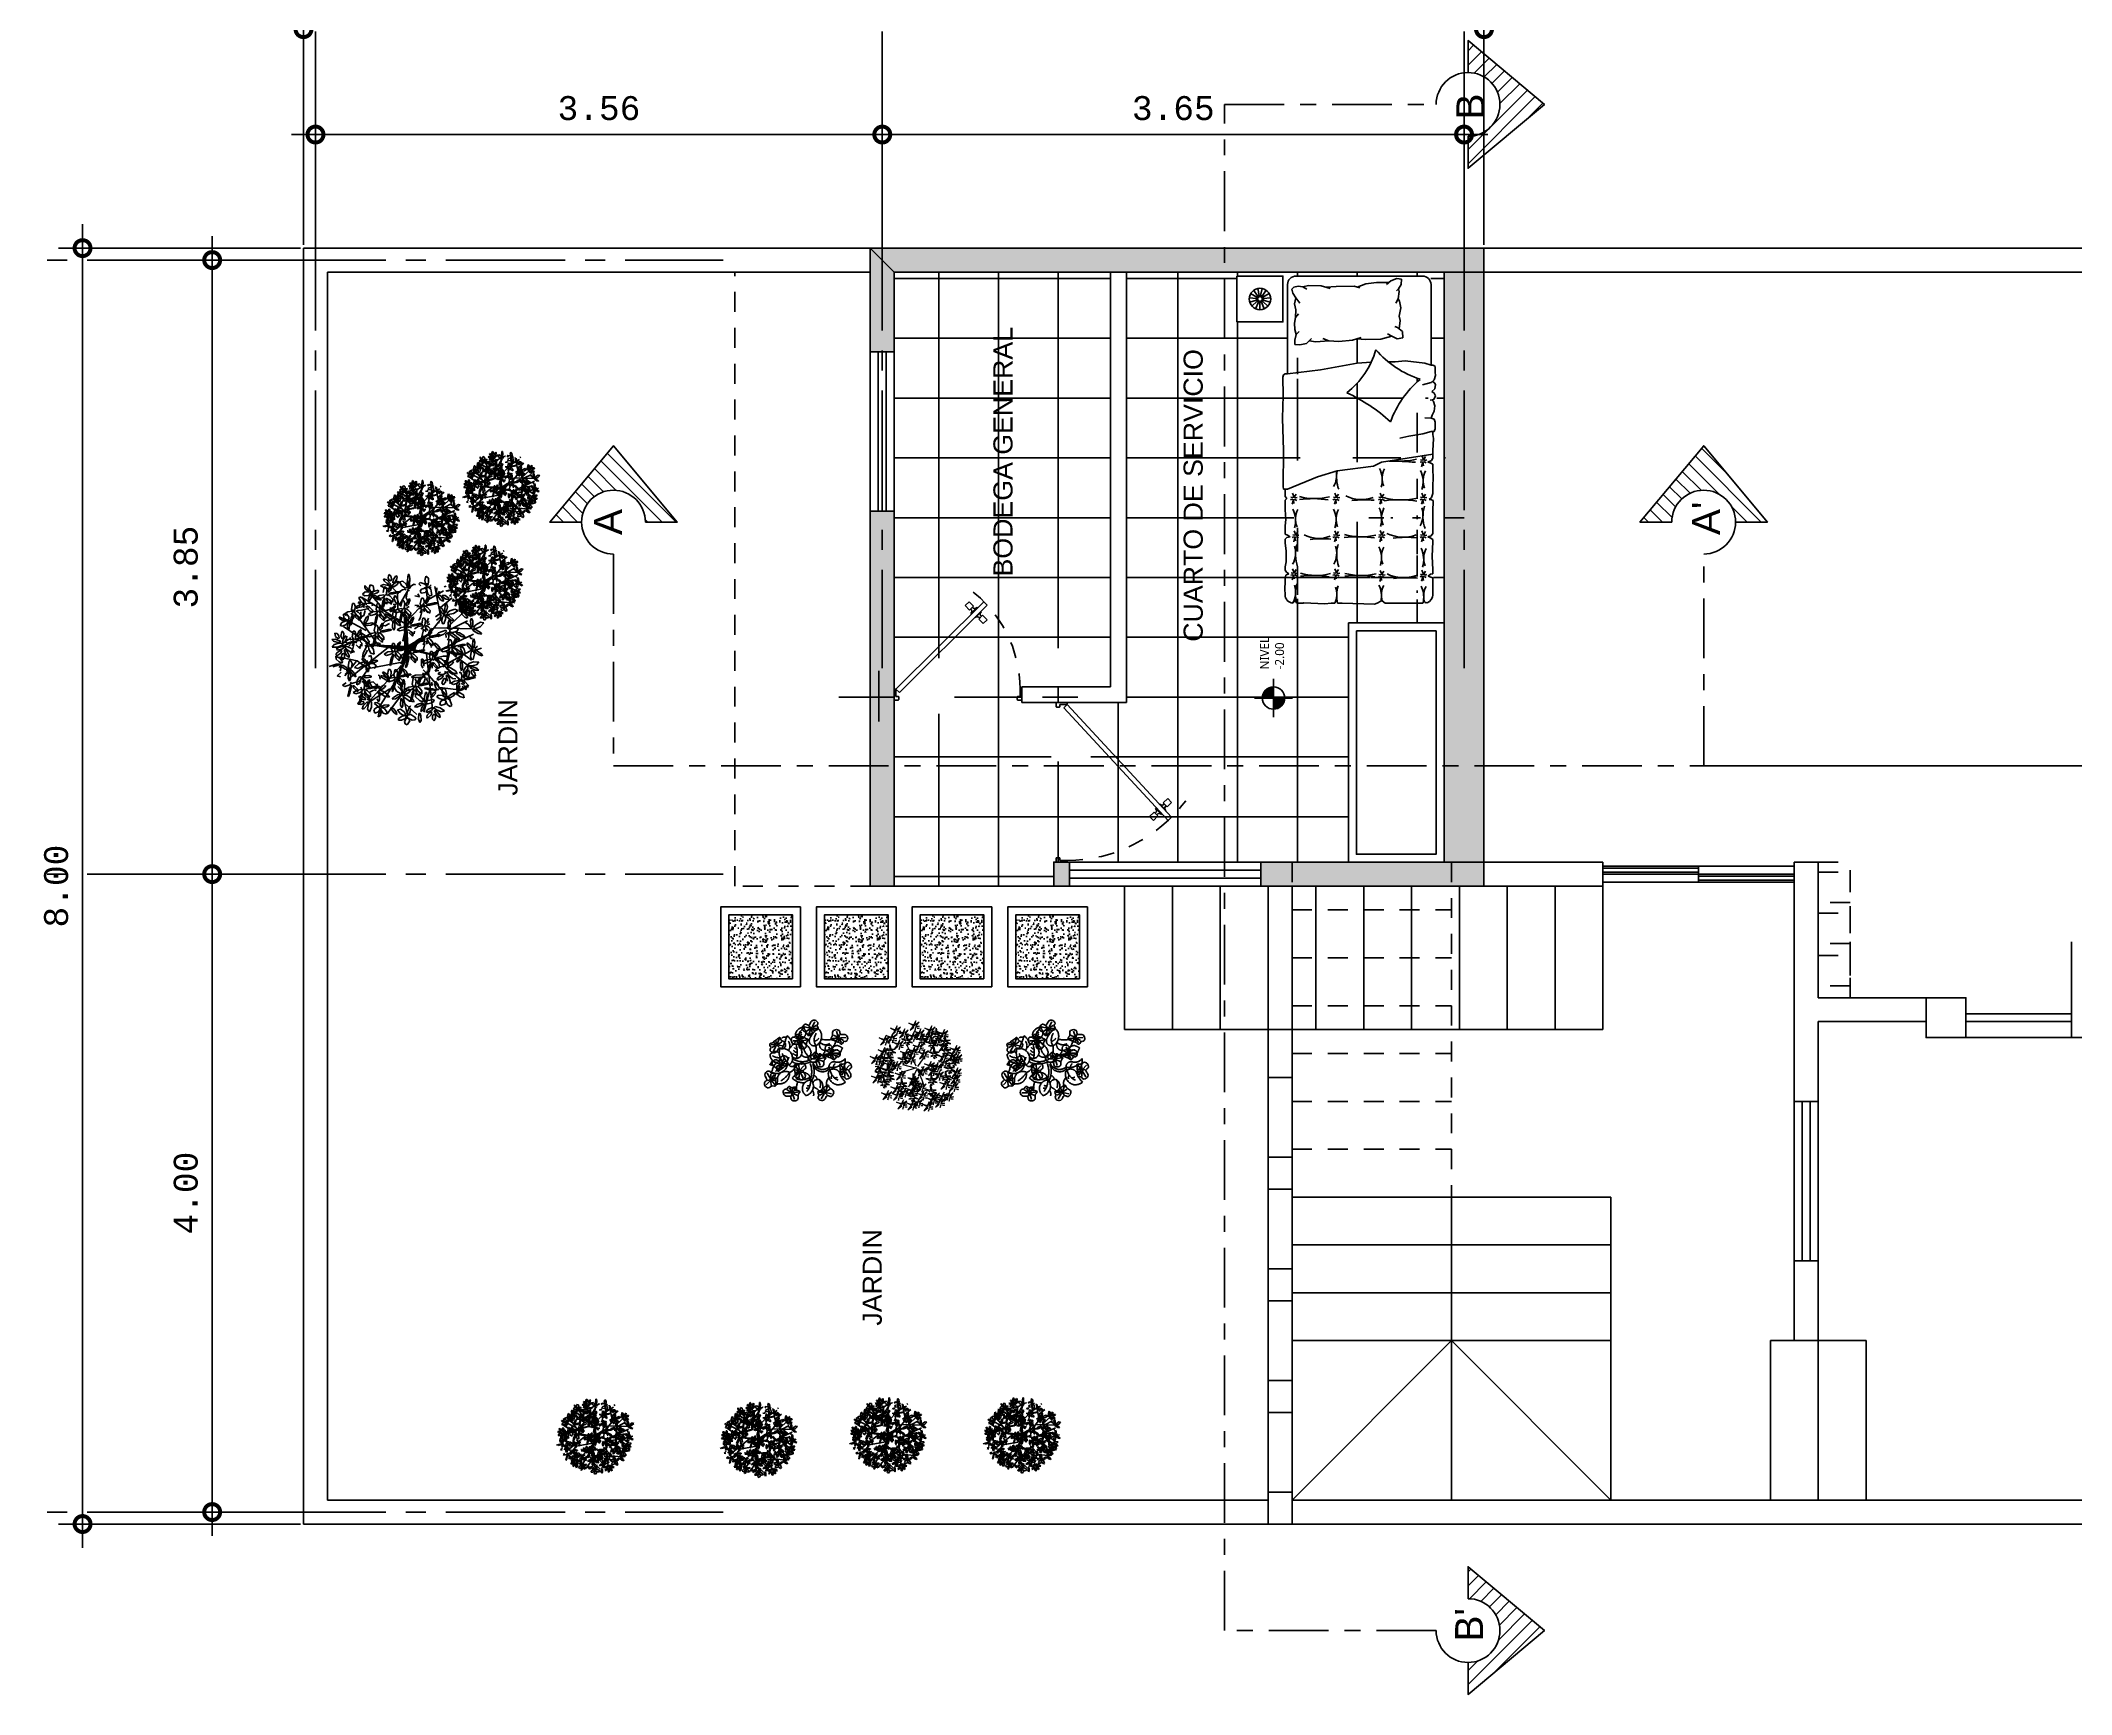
# Model space of a CAD drawing. Header units: inches. Extents: x -9 to 337, y -247 to 209.
# Drawn here: x 284.24 to 296.98, y 64.21 to 74.58 of the extents above; entities that cross this region are included whole.
import ezdxf
from ezdxf.enums import TextEntityAlignment as Align

# ---------------------------------------------------------------- set-up
doc = ezdxf.new("R2010")
doc.units = ezdxf.units.IN
doc.header["$MEASUREMENT"] = 0
doc.header["$PDMODE"] = 34
for name, pattern in [('ACAD_ISO02W100', [15, 12, -3]), ('CENTER2', [1.125, 0.75, -0.125, 0.125, -0.125]), ('HIDDEN', [0.375, 0.25, -0.125]), ('RAYITAS', [0.375, 0.25, -0.125])]:
    doc.linetypes.add(name, pattern=pattern)
for name, color, linetype in [('arboless', 72, 'ACAD_ISO02W100'), ('artefactos', 9, 'Continuous'), ('aux2', 194, 'Continuous'), ('hatch', 167, 'Continuous'), ('vegetales', 3, 'Continuous')]:
    doc.layers.add(name, color=color, linetype=linetype)
doc.layers.add('Croto', color=16, linetype='Continuous', lineweight=5)
doc.styles.add('MONOTXT4', font='monotxt4.shx')
doc.styles.get("Standard").update_dxf_attribs({"font": 'arial.ttf'})
doc.dimstyles.new('E100', dxfattribs={"dimtxt": 0.15, "dimasz": 0.2, "dimexe": 0.15, "dimexo": 0.02, "dimgap": 0.09, "dimtad": 1, "dimzin": 0, "dimdsep": 46, "dimtxsty": 'MONOTXT4', "dimblk": 'DOTSMALL', "dimcen": 0.01, "dimdle": 0.15, "dimclrd": 1, "dimclre": 1, "dimclrt": 2, "dimadec": 0, "dimazin": 0, "dimtfac": 1, "dimtofl": 0, "dimtmove": 1, "dimatfit": 1, "dimldrblk": 'OPEN90', "dimfxl": 1, "dimtolj": 1, "dimtzin": 0, "dimarcsym": 0})
pattern_1 = [(135, (345.74564, 63.712536), (-0.044194174, -0.044194174), [])]

# ---------------------------------------------------------------- blocks, each defined once
blk = doc.blocks.new('velador')
at = {"layer": 'artefactos', "color": 1}
blk.add_lwpolyline([(-0.4, 0.4), (-0.4, 0), (0, 0), (0, 0.4), (-0.4, 0.4)], dxfattribs=at)
for radius in [0.0937, 0.0304]:
    blk.add_circle((-0.2, 0.2), radius, dxfattribs=at)
at = {"layer": 'aux2', "color": 1}
for p, q in [((-0.293, 0.21), (-0.23, 0.203)), ((-0.289, 0.171), (-0.229, 0.191)), ((-0.281, 0.247), (-0.226, 0.215)), ((-0.27, 0.137), (-0.223, 0.18)), ((-0.255, 0.276), (-0.218, 0.225)), ((-0.219, 0.292), (-0.206, 0.23)), ((-0.181, 0.292), (-0.194, 0.23)), ((-0.145, 0.276), (-0.182, 0.225)), ((-0.13, 0.137), (-0.177, 0.18)), ((-0.119, 0.247), (-0.174, 0.215)), ((-0.111, 0.171), (-0.171, 0.191)), ((-0.107, 0.21), (-0.17, 0.203)), ((-0.238, 0.114), (-0.212, 0.172)), ((-0.2, 0.106), (-0.2, 0.17)), ((-0.162, 0.114), (-0.188, 0.172))]:
    blk.add_line(p, q, dxfattribs=at)
blk.add_circle((-0.2, 0.2), 0.0202, dxfattribs=at)
blk = doc.blocks.new('cama1p')
at = {"layer": 'artefactos', "color": 1}
for p, q in [((708.104, 609.548), (708.104, 610.169)), ((708.147, 610.152), (708.133, 610.138)), ((708.133, 610.138), (708.141, 610.11)), ((708.178, 610.158), (708.147, 610.152)), ((708.164, 610.229), (709.044, 610.229)), ((708.211, 610.153), (708.178, 610.158)), ((708.211, 610.153), (708.25, 610.162)), ((708.211, 610.153), (708.238, 610.138)), ((708.25, 610.162), (708.339, 610.161)), ((708.339, 610.161), (708.402, 610.141)), ((708.37, 610.151), (708.442, 610.157)), ((708.442, 610.157), (708.569, 610.158)), ((708.569, 610.158), (708.609, 610.147)), ((708.589, 610.152), (708.649, 610.174)), ((708.649, 610.174), (708.725, 610.185)), ((708.725, 610.185), (708.808, 610.183)), ((708.825, 610.195), (708.793, 610.171)), ((708.865, 610.211), (708.825, 610.195)), ((708.864, 610.125), (708.878, 610.139)), ((708.898, 610.206), (708.865, 610.211)), ((708.876, 610.071), (708.882, 610.12)), ((708.878, 610.139), (708.896, 610.169)), ((708.882, 610.12), (708.878, 610.139)), ((708.896, 610.169), (708.898, 610.206)), ((709.104, 609.609), (709.104, 610.169)), ((708.141, 610.11), (708.163, 610.078)), ((708.163, 610.078), (708.152, 610.036)), ((708.152, 610.036), (708.161, 609.993)), ((708.161, 609.993), (708.16, 609.941)), ((708.163, 610.078), (708.191, 610.039)), ((708.86, 610.04), (708.876, 610.071)), ((708.884, 610.054), (708.876, 610.071)), ((708.883, 609.949), (708.893, 610.007)), ((708.893, 610.007), (708.884, 610.054)), ((708.16, 609.941), (708.152, 609.901)), ((708.152, 609.901), (708.154, 609.857)), ((708.154, 609.857), (708.165, 609.821)), ((708.181, 609.966), (708.16, 609.941)), ((708.186, 609.842), (708.165, 609.821)), ((708.871, 609.87), (708.853, 609.878)), ((708.905, 609.842), (708.871, 609.87)), ((708.883, 609.947), (708.883, 609.952)), ((708.89, 609.919), (708.883, 609.949)), ((708.883, 609.86), (708.89, 609.919)), ((708.883, 609.86), (708.883, 609.864)), ((708.908, 609.798), (708.905, 609.842)), ((708.165, 609.821), (708.154, 609.783)), ((708.154, 609.783), (708.154, 609.752)), ((708.154, 609.752), (708.189, 609.75)), ((708.189, 609.75), (708.237, 609.76)), ((708.237, 609.76), (708.272, 609.794)), ((708.254, 609.777), (708.302, 609.77)), ((708.302, 609.77), (708.391, 609.778)), ((708.351, 609.793), (708.391, 609.778)), ((708.391, 609.778), (708.461, 609.773)), ((708.461, 609.773), (708.557, 609.781)), ((708.557, 609.781), (708.617, 609.8)), ((708.588, 609.791), (708.646, 609.787)), ((708.646, 609.787), (708.755, 609.789)), ((708.755, 609.789), (708.831, 609.809)), ((708.801, 609.827), (708.831, 609.809)), ((708.831, 609.809), (708.869, 609.791)), ((708.869, 609.791), (708.908, 609.798)), ((708.087, 609.548), (708.075, 609.54)), ((708.087, 609.548), (708.104, 609.548)), ((708.104, 609.548), (708.334, 609.576)), ((708.334, 609.576), (708.589, 609.623)), ((708.589, 609.623), (708.687, 609.628)), ((708.805, 609.631), (708.855, 609.632)), ((708.855, 609.632), (708.924, 609.638)), ((708.924, 609.638), (709.061, 609.623)), ((709.061, 609.623), (709.104, 609.609)), ((709.104, 609.609), (709.117, 609.609)), ((709.117, 609.609), (709.124, 609.606)), ((709.124, 609.606), (709.132, 609.598)), ((709.132, 609.598), (709.134, 609.559)), ((709.134, 609.559), (709.135, 609.535)), ((708.075, 609.54), (708.072, 609.525)), ((708.072, 609.525), (708.073, 609.397)), ((709.105, 609.487), (709.044, 609.471)), ((709.126, 609.505), (709.105, 609.487)), ((709.131, 609.442), (709.11, 609.425)), ((709.11, 609.425), (709.127, 609.414)), ((709.113, 609.494), (709.126, 609.487)), ((709.135, 609.535), (709.126, 609.505)), ((709.126, 609.487), (709.136, 609.473)), ((709.127, 609.414), (709.136, 609.394)), ((709.136, 609.473), (709.131, 609.442)), ((708.073, 609.397), (708.068, 609.239)), ((709.124, 609.369), (709.098, 609.363)), ((709.109, 609.366), (709.122, 609.355)), ((709.127, 609.287), (709.112, 609.259)), ((709.122, 609.355), (709.13, 609.325)), ((709.136, 609.394), (709.124, 609.369)), ((709.13, 609.325), (709.127, 609.287)), ((708.068, 609.239), (708.077, 609.013)), ((709.046, 609.13), (708.949, 609.113)), ((709.046, 609.13), (709.104, 609.145)), ((709.104, 609.239), (709.061, 609.241)), ((709.112, 609.259), (709.104, 609.239)), ((709.125, 609.231), (709.104, 609.239)), ((709.104, 609.145), (709.117, 609.145)), ((709.117, 609.145), (709.125, 609.146)), ((709.117, 609.145), (709.117, 609.126)), ((709.117, 609.145), (709.117, 609.126)), ((709.122, 609.098), (709.117, 609.126)), ((709.133, 609.211), (709.125, 609.231)), ((709.125, 609.146), (709.129, 609.152)), ((709.129, 609.152), (709.134, 609.165)), ((709.134, 609.165), (709.133, 609.211)), ((708.077, 609.013), (708.073, 608.762)), ((708.76, 608.932), (709.117, 608.987)), ((708.949, 609.113), (708.887, 609.1)), ((709.117, 609.01), (709.122, 609.098)), ((709.117, 609.01), (709.117, 608.959)), ((708.313, 608.83), (708.45, 608.872)), ((708.45, 608.872), (708.704, 608.904)), ((708.704, 608.904), (708.76, 608.932)), ((709.083, 608.933), (709.108, 608.944)), ((709.099, 608.928), (709.083, 608.933)), ((709.117, 608.919), (709.099, 608.928)), ((709.108, 608.944), (709.117, 608.959)), ((709.117, 608.919), (709.117, 608.873)), ((709.12, 608.833), (709.117, 608.873)), ((708.073, 608.762), (708.077, 608.745)), ((708.077, 608.745), (708.087, 608.745)), ((708.087, 608.693), (708.087, 608.745)), ((708.104, 608.743), (708.087, 608.743)), ((708.104, 608.743), (708.313, 608.83)), ((709.108, 608.685), (709.117, 608.715)), ((709.117, 608.759), (709.12, 608.833)), ((709.117, 608.759), (709.117, 608.715)), ((708.087, 608.693), (708.1, 608.68)), ((708.1, 608.68), (708.087, 608.668)), ((708.087, 608.601), (708.087, 608.668)), ((708.087, 608.601), (708.093, 608.534)), ((709.092, 608.672), (709.108, 608.685)), ((709.108, 608.669), (709.092, 608.672)), ((709.12, 608.664), (709.108, 608.669)), ((709.116, 608.588), (709.12, 608.664)), ((709.117, 608.459), (709.116, 608.588)), ((708.093, 608.534), (708.087, 608.486)), ((708.087, 608.43), (708.087, 608.486)), ((708.087, 608.43), (708.103, 608.424)), ((708.103, 608.424), (708.122, 608.411)), ((709.083, 608.413), (709.104, 608.418)), ((709.104, 608.418), (709.117, 608.436)), ((709.117, 608.459), (709.117, 608.436)), ((708.1, 608.408), (708.087, 608.396)), ((708.087, 608.37), (708.087, 608.396)), ((708.087, 608.37), (708.094, 608.313)), ((708.094, 608.313), (708.094, 608.238)), ((708.122, 608.411), (708.1, 608.408)), ((709.099, 608.404), (709.083, 608.413)), ((709.117, 608.393), (709.099, 608.404)), ((709.113, 608.274), (709.117, 608.38)), ((709.117, 608.184), (709.113, 608.274)), ((709.117, 608.393), (709.117, 608.38)), ((708.094, 608.238), (708.087, 608.203)), ((708.087, 608.179), (708.087, 608.203)), ((708.087, 608.179), (708.096, 608.166)), ((708.093, 608.145), (708.087, 608.126)), ((708.114, 608.154), (708.093, 608.145)), ((708.096, 608.166), (708.114, 608.154)), ((709.085, 608.139), (709.101, 608.153)), ((709.097, 608.134), (709.085, 608.139)), ((709.117, 608.126), (709.097, 608.134)), ((709.101, 608.153), (709.117, 608.154)), ((709.117, 608.184), (709.117, 608.154)), ((708.087, 608.098), (708.085, 608.05)), ((708.085, 608.05), (708.087, 608.009)), ((708.087, 608.098), (708.087, 608.126)), ((709.117, 608.126), (709.117, 608.009)), ((708.141, 607.951), (708.153, 607.961)), ((708.153, 607.961), (708.157, 607.971)), ((708.157, 607.971), (708.161, 607.96)), ((708.161, 607.96), (708.17, 607.949)), ((708.212, 607.949), (708.17, 607.949)), ((708.212, 607.949), (708.217, 607.953)), ((708.217, 607.953), (708.364, 607.946)), ((708.364, 607.946), (708.408, 607.949)), ((708.433, 607.949), (708.408, 607.949)), ((708.484, 607.949), (708.452, 607.949)), ((708.484, 607.949), (708.71, 607.943)), ((708.71, 607.943), (708.729, 607.949)), ((708.729, 607.949), (708.755, 607.964)), ((708.755, 607.964), (708.764, 607.966)), ((708.764, 607.966), (708.785, 607.949)), ((708.957, 607.949), (708.785, 607.949)), ((709.047, 607.949), (708.957, 607.949))]:
    blk.add_line(p, q, dxfattribs=at)
for centre, radius, start, end in [((708.164, 610.169), 0.06, 90, 180), ((709.044, 610.169), 0.06, 0, 90), ((708.171, 609.866), 0.568, 307.5937, 344.5934), ((709.246, 610.173), 0.698, 220.9956, 251.762), ((708.038, 608.361), 1.158, 47.4494, 65.5579), ((709.48, 608.975), 0.7, 130.2682, 160.0151), ((708.147, 608.009), 0.06, 180, 263.4836), ((709.057, 608.009), 0.06, 289.8941, 0), ((709.028, 607.963), 0.0232, 324.8864, 5.0197), ((709.071, 607.966), 0.0142, 177.2032, 298.2318)]:
    blk.add_arc(centre, radius, start, end, dxfattribs=at)
at = {"layer": 'aux2', "color": 1}
for p, q in [((709.028, 608.931), (709.037, 608.935)), ((709.03, 608.949), (709.04, 608.946)), ((709.037, 608.935), (709.047, 608.931)), ((709.047, 608.931), (709.038, 608.9)), ((709.052, 608.95), (709.04, 608.978)), ((709.04, 608.946), (709.053, 608.951)), ((709.057, 608.935), (709.047, 608.931)), ((709.047, 608.931), (709.051, 608.906)), ((709.062, 608.944), (709.052, 608.95)), ((709.053, 608.951), (709.066, 608.971)), ((709.071, 608.928), (709.057, 608.935)), ((709.074, 608.948), (709.062, 608.944)), ((708.15, 608.689), (708.138, 608.716)), ((708.151, 608.689), (708.164, 608.71)), ((708.446, 608.689), (708.434, 608.716)), ((708.446, 608.689), (708.459, 608.71)), ((708.762, 608.689), (708.75, 608.716)), ((708.762, 608.689), (708.775, 608.71)), ((709.052, 608.689), (709.04, 608.716)), ((709.053, 608.689), (709.066, 608.71)), ((708.126, 608.67), (708.135, 608.674)), ((708.128, 608.688), (708.138, 608.685)), ((708.135, 608.674), (708.145, 608.669)), ((708.145, 608.669), (708.136, 608.639)), ((708.138, 608.685), (708.151, 608.689)), ((708.155, 608.673), (708.145, 608.669)), ((708.145, 608.669), (708.149, 608.645)), ((708.16, 608.683), (708.15, 608.689)), ((708.169, 608.666), (708.155, 608.673)), ((708.172, 608.686), (708.16, 608.683)), ((708.421, 608.67), (708.431, 608.674)), ((708.424, 608.688), (708.434, 608.685)), ((708.431, 608.674), (708.44, 608.669)), ((708.44, 608.669), (708.432, 608.639)), ((708.434, 608.685), (708.446, 608.689)), ((708.451, 608.673), (708.44, 608.669)), ((708.44, 608.669), (708.444, 608.645)), ((708.455, 608.683), (708.446, 608.689)), ((708.465, 608.666), (708.451, 608.673)), ((708.468, 608.686), (708.455, 608.683)), ((708.737, 608.67), (708.747, 608.674)), ((708.74, 608.688), (708.75, 608.685)), ((708.747, 608.674), (708.756, 608.669)), ((708.756, 608.669), (708.748, 608.639)), ((708.75, 608.685), (708.762, 608.689)), ((708.767, 608.673), (708.756, 608.669)), ((708.756, 608.669), (708.76, 608.645)), ((708.771, 608.683), (708.762, 608.689)), ((708.781, 608.666), (708.767, 608.673)), ((708.784, 608.686), (708.771, 608.683)), ((709.028, 608.67), (709.037, 608.674)), ((709.03, 608.688), (709.04, 608.685)), ((709.037, 608.674), (709.047, 608.669)), ((709.047, 608.669), (709.038, 608.639)), ((709.04, 608.685), (709.053, 608.689)), ((709.057, 608.673), (709.047, 608.669)), ((709.047, 608.669), (709.051, 608.645)), ((709.062, 608.683), (709.052, 608.689)), ((709.071, 608.666), (709.057, 608.673)), ((708.14, 608.426), (708.15, 608.423)), ((708.162, 608.427), (708.15, 608.454)), ((708.15, 608.423), (708.162, 608.427)), ((708.162, 608.427), (708.175, 608.448)), ((708.171, 608.421), (708.162, 608.427)), ((708.184, 608.424), (708.171, 608.421)), ((708.424, 608.426), (708.434, 608.423)), ((708.446, 608.427), (708.434, 608.454)), ((708.434, 608.423), (708.446, 608.427)), ((708.446, 608.427), (708.459, 608.448)), ((708.455, 608.421), (708.446, 608.427)), ((708.468, 608.424), (708.455, 608.421)), ((708.74, 608.427), (708.75, 608.424)), ((708.762, 608.428), (708.75, 608.455)), ((708.75, 608.424), (708.762, 608.429)), ((708.762, 608.429), (708.775, 608.449)), ((708.771, 608.422), (708.762, 608.428)), ((708.784, 608.426), (708.771, 608.422)), ((709.03, 608.426), (709.04, 608.423)), ((709.052, 608.427), (709.04, 608.454)), ((709.04, 608.423), (709.053, 608.427)), ((709.062, 608.421), (709.052, 608.427)), ((709.053, 608.427), (709.066, 608.448)), ((709.074, 608.424), (709.062, 608.421)), ((708.137, 608.408), (708.147, 608.412)), ((708.147, 608.412), (708.156, 608.407)), ((708.156, 608.407), (708.148, 608.377)), ((708.167, 608.411), (708.156, 608.407)), ((708.156, 608.407), (708.16, 608.383)), ((708.181, 608.404), (708.167, 608.411)), ((708.421, 608.408), (708.431, 608.412)), ((708.431, 608.412), (708.44, 608.407)), ((708.44, 608.407), (708.432, 608.377)), ((708.451, 608.411), (708.44, 608.407)), ((708.44, 608.407), (708.444, 608.383)), ((708.465, 608.404), (708.451, 608.411)), ((708.737, 608.409), (708.747, 608.413)), ((708.747, 608.413), (708.756, 608.409)), ((708.756, 608.409), (708.748, 608.378)), ((708.767, 608.413), (708.756, 608.409)), ((708.756, 608.409), (708.76, 608.384)), ((708.781, 608.406), (708.767, 608.413)), ((709.028, 608.408), (709.037, 608.412)), ((709.037, 608.412), (709.047, 608.407)), ((709.047, 608.407), (709.038, 608.377)), ((709.057, 608.411), (709.047, 608.407)), ((709.047, 608.407), (709.051, 608.383)), ((709.071, 608.404), (709.057, 608.411)), ((708.127, 608.144), (708.136, 608.148)), ((708.129, 608.162), (708.139, 608.159)), ((708.136, 608.148), (708.146, 608.143)), ((708.146, 608.143), (708.137, 608.113)), ((708.151, 608.163), (708.139, 608.19)), ((708.139, 608.159), (708.152, 608.163)), ((708.156, 608.147), (708.146, 608.143)), ((708.146, 608.143), (708.15, 608.119)), ((708.161, 608.157), (708.151, 608.163)), ((708.152, 608.163), (708.165, 608.184)), ((708.17, 608.14), (708.156, 608.147)), ((708.173, 608.16), (708.161, 608.157)), ((708.421, 608.144), (708.431, 608.148)), ((708.424, 608.162), (708.434, 608.159)), ((708.431, 608.148), (708.44, 608.143)), ((708.44, 608.143), (708.432, 608.113)), ((708.446, 608.163), (708.434, 608.19)), ((708.434, 608.159), (708.446, 608.163)), ((708.451, 608.147), (708.44, 608.143)), ((708.44, 608.143), (708.444, 608.119)), ((708.446, 608.163), (708.459, 608.184)), ((708.455, 608.157), (708.446, 608.163)), ((708.465, 608.14), (708.451, 608.147)), ((708.468, 608.16), (708.455, 608.157)), ((708.737, 608.132), (708.747, 608.136)), ((708.74, 608.15), (708.75, 608.147)), ((708.747, 608.136), (708.756, 608.131)), ((708.756, 608.131), (708.748, 608.101)), ((708.762, 608.151), (708.75, 608.178)), ((708.75, 608.147), (708.762, 608.151)), ((708.767, 608.135), (708.756, 608.131)), ((708.756, 608.131), (708.76, 608.107)), ((708.762, 608.151), (708.775, 608.172)), ((708.771, 608.145), (708.762, 608.151)), ((708.781, 608.128), (708.767, 608.135)), ((708.784, 608.148), (708.771, 608.145)), ((709.028, 608.133), (709.037, 608.137)), ((709.03, 608.151), (709.04, 608.148)), ((709.037, 608.137), (709.047, 608.132)), ((709.047, 608.132), (709.038, 608.102)), ((709.052, 608.152), (709.04, 608.179)), ((709.04, 608.148), (709.053, 608.152)), ((709.057, 608.136), (709.047, 608.132)), ((709.047, 608.132), (709.051, 608.108)), ((709.062, 608.146), (709.052, 608.152)), ((709.053, 608.152), (709.066, 608.173)), ((709.071, 608.129), (709.057, 608.136)), ((709.074, 608.149), (709.062, 608.146))]:
    blk.add_line(p, q, dxfattribs=at)
for centre, radius, start, end in [((708.294, 608.838), 0.152, 330.0061, 12.3194), ((708.698, 608.828), 0.252, 169.9188, 199.7293), ((708.587, 608.811), 0.177, 342.6443, 26.1603), ((708.91, 608.82), 0.146, 152.7511, 201.5194), ((708.794, 606.64), 2.3, 84.9771, 89.5919), ((708.896, 609.403), 0.463, 262.4427, 283.4217), ((708.872, 608.795), 0.177, 342.6443, 26.1603), ((709.195, 608.804), 0.146, 152.7511, 201.5194), ((707.983, 608.527), 0.177, 342.6443, 26.1603), ((708.306, 608.536), 0.146, 152.7511, 201.5194), ((708.297, 609.076), 0.398, 254.0725, 284.474), ((708.279, 607.997), 0.681, 80.7582, 97.7307), ((708.266, 608.527), 0.177, 342.6443, 26.1603), ((708.589, 608.536), 0.146, 152.7511, 201.5194), ((708.617, 608.914), 0.242, 243.6643, 290.3373), ((708.639, 607.987), 0.683, 84.2916, 97.2079), ((708.583, 608.537), 0.177, 342.6443, 26.1603), ((708.906, 608.546), 0.146, 152.7511, 201.5194), ((708.902, 609.162), 0.493, 255.6969, 282.9993), ((708.882, 607.818), 0.852, 81.7407, 96.9094), ((708.896, 608.564), 0.152, 330.0061, 18.9919), ((709.3, 608.555), 0.252, 163.9853, 199.7293), ((708.321, 608.62), 0.219, 242.2905, 291.3895), ((708.615, 608.848), 0.436, 254.7777, 283.8338), ((708.911, 608.688), 0.278, 245.4339, 288.9801), ((708.008, 608.298), 0.152, 330.0061, 18.9919), ((708.412, 608.289), 0.252, 163.9853, 199.7293), ((708.343, 607.8), 0.599, 83.9046, 97.6969), ((708.295, 608.298), 0.152, 330.0061, 18.9919), ((708.699, 608.289), 0.252, 163.9853, 199.7293), ((708.596, 607.665), 0.748, 81.186, 97.3731), ((708.582, 608.265), 0.177, 342.6443, 26.1603), ((708.904, 608.274), 0.146, 152.7511, 201.5194), ((708.933, 607.594), 0.815, 84.7732, 96.5996), ((708.876, 608.254), 0.177, 342.6443, 26.1603), ((709.199, 608.263), 0.146, 152.7511, 201.5194), ((708.303, 608.541), 0.398, 254.0725, 284.474), ((708.285, 607.462), 0.681, 80.7582, 97.7307), ((708.618, 608.578), 0.436, 254.7777, 283.8338), ((708.599, 607.395), 0.748, 81.186, 97.3731), ((708.913, 608.406), 0.278, 245.4339, 288.9801), ((708.008, 608.025), 0.152, 330.0061, 18.9919), ((708.412, 608.016), 0.252, 163.9853, 194.5806), ((708.295, 608.011), 0.152, 335.8404, 18.9919), ((708.699, 608.002), 0.252, 163.9853, 191.9955), ((708.582, 607.998), 0.177, 348.8205, 26.1603), ((708.904, 608.007), 0.146, 152.7511, 196.1313), ((708.936, 607.312), 0.815, 84.7732, 96.5996), ((708.876, 607.991), 0.177, 351.4985, 26.1603), ((709.199, 608), 0.146, 152.7511, 193.3336)]:
    blk.add_arc(centre, radius, start, end, dxfattribs=at)
at = {"layer": 'hatch', "color": 1}
blk.add_line((709.074, 608.686), (709.062, 608.683), dxfattribs=at)
at = {"layer": 'artefactos', "color": 1, "xscale": 0.7999999999999545, "yscale": 0.7999999999999545, "zscale": 0.7999999999999545}
blk.add_blockref('velador', (708.072, 609.909), dxfattribs=at)
blk = doc.blocks.new('*U31')
at = {"layer": 'artefactos'}
for p, q in [((0.011, 0.034), (0.561, 0.583)), ((0.032, 0.013), (0.582, 0.562)), ((0.469, 0.583), (0.445, 0.559)), ((0.445, 0.559), (0.473, 0.531)), ((0.469, 0.583), (0.497, 0.555)), ((0.497, 0.555), (0.473, 0.531)), ((0.519, 0.547), (0.481, 0.509)), ((0.546, 0.52), (0.508, 0.482)), ((0.519, 0.547), (0.522, 0.544)), ((0.546, 0.52), (0.543, 0.523)), ((0.582, 0.562), (0.561, 0.583)), ((0.481, 0.509), (0.484, 0.506)), ((0.508, 0.482), (0.505, 0.485)), ((0.554, 0.498), (0.53, 0.474)), ((0.558, 0.446), (0.53, 0.474)), ((0.582, 0.47), (0.554, 0.498)), ((0.582, 0.47), (0.558, 0.446)), ((0, 0.031), (0, -0.031)), ((0.008, 0.034), (0.003, 0.034)), ((0.011, 0.034), (0.032, 0.013)), ((0.011, 0.031), (0.011, -0.011)), ((0.789, 0.031), (0.789, -0.011)), ((0.792, 0.034), (0.797, 0.034)), ((0.8, 0.031), (0.8, -0.031)), ((0.025, -0.034), (0.003, -0.034)), ((0.011, -0.011), (0.025, -0.011)), ((0.028, -0.014), (0.028, -0.031)), ((0.772, -0.014), (0.772, -0.031)), ((0.789, -0.011), (0.775, -0.011)), ((0.775, -0.034), (0.797, -0.034))]:
    blk.add_line(p, q, dxfattribs=at)
at = {"layer": 'artefactos', "linetype": 'RAYITAS', "ltscale": 0.15}
blk.add_arc((0.011, 0.034), 0.778, 0, 53.9605, dxfattribs=at)
at = {"layer": 'artefactos'}
for centre, radius, start, end in [((0.468, 0.523), 0.0188, 310.968, 53.1574), ((0.505, 0.559), 0.0188, 216.8426, 319.032), ((0.558, 0.506), 0.0188, 130.968, 233.1574), ((0.522, 0.47), 0.0188, 36.8426, 139.032), ((0.003, 0.031), 0.003, 90, 180), ((0.008, 0.031), 0.003, 0, 90), ((0.792, 0.031), 0.003, 90, 180), ((0.797, 0.031), 0.003, 0, 90), ((0.003, -0.031), 0.003, 180, 270), ((0.025, -0.014), 0.003, 0, 90), ((0.025, -0.031), 0.003, 270, 0), ((0.775, -0.014), 0.003, 90, 180), ((0.775, -0.031), 0.003, 180, 270), ((0.797, -0.031), 0.003, 270, 0)]:
    blk.add_arc(centre, radius, start, end, dxfattribs=at)
blk = doc.blocks.new('purple flowers')
at = {"color": 202, "linetype": 'Continuous'}
for p, q in [((9.55, 17.22), (9.13, 14.79)), ((-12.91, 9.55), (-12.73, 7.15)), ((-11.6, 8.52), (-12.39, 7)), ((-3.81, 11.91), (-1.69, 13.79)), ((-2.07, 14.05), (-3.75, 13.8)), ((-3.6, 15.88), (-1.7, 14.3)), ((-1.75, 15.43), (-1.49, 14.43)), ((-1.72, 12.31), (-1.46, 13.42)), ((-0.4, 12.52), (-1.15, 13.48)), ((0.76, 12.92), (-1.04, 13.86)), ((1.27, 15.84), (-0.72, 14.48)), ((1.04, 14.18), (-0.68, 14.11)), ((6.01, 15.43), (8.7, 14.53)), ((7.4, 13.82), (8.49, 14.15)), ((8.73, 15), (7.68, 16.32)), ((8.25, 12.78), (8.7, 13.9)), ((8.6, 9.72), (9.16, 6.94)), ((9.17, 11.97), (9.08, 14.01)), ((10.09, 15.4), (9.35, 14.68)), ((10.4, 12.37), (9.48, 13.81)), ((9.59, 7.14), (10.21, 8.72)), ((11.95, 12.99), (9.78, 14.03)), ((-15.38, 5.36), (-13.06, 6.21)), ((-14.07, 6.73), (-13.07, 6.46)), ((-13.04, 5.76), (-13.66, 4.19)), ((-12.06, 3.19), (-12.62, 5.97)), ((-10.64, 7.65), (-12.36, 6.56)), ((-11.36, 5.2), (-12.19, 5.98)), ((-10.88, 6.45), (-12.08, 6.28)), ((-1.64, 6.21), (0.53, 5.17)), ((-0.09, 6.84), (0.83, 5.39)), ((0.22, 3.8), (0.96, 4.53)), ((0.76, 1.98), (1.17, 4.41)), ((1.14, 7.23), (1.22, 5.19)), ((1.58, 4.21), (2.63, 2.88)), ((2.06, 6.42), (1.61, 5.3)), ((4.3, 3.77), (1.61, 4.68)), ((2.91, 5.38), (1.82, 5.05)), ((7.19, 5.25), (8.91, 6.34)), ((7.43, 6.46), (8.63, 6.62)), ((7.9, 7.71), (8.74, 6.93)), ((8.15, 4.38), (8.94, 5.91)), ((9.46, 3.35), (9.27, 5.75)), ((11.93, 7.55), (9.61, 6.69)), ((10.62, 6.17), (9.62, 6.45)), ((12.36, -0.22), (14.68, 0.64)), ((13.67, 1.16), (14.67, 0.88)), ((14.7, 0.19), (14.08, -1.38)), ((14.83, 3.98), (15.01, 1.58)), ((15.69, -2.38), (15.13, 0.39)), ((16.14, 2.95), (15.35, 1.43)), ((17.1, 2.08), (15.38, 0.99)), ((16.39, -0.37), (15.55, 0.41)), ((16.86, 0.88), (15.66, 0.71)), ((-17.43, -4.5), (-15.26, -5.54)), ((-15.88, -3.88), (-14.96, -5.32)), ((-15.57, -6.91), (-14.83, -6.19)), ((-15.03, -8.73), (-14.62, -6.3)), ((-14.65, -3.48), (-14.57, -5.52)), ((-14.21, -6.51), (-13.16, -7.83)), ((-13.73, -4.29), (-14.18, -5.41)), ((-11.49, -6.94), (-14.18, -6.04)), ((-12.88, -5.33), (-13.97, -5.66)), ((-7.98, -7.54), (-6.18, -8.49)), ((-6.82, -7.15), (-6.07, -8.1)), ((-5.5, -6.93), (-5.76, -8.04)), ((-3.41, -6.54), (-5.53, -8.41)), ((-5.14, -8.68), (-3.47, -8.43)), ((-4.97, -5.89), (-2.85, -4.02)), ((-3.23, -3.75), (-4.91, -4)), ((-4.76, -1.93), (-2.85, -3.51)), ((-2.91, -2.38), (-2.65, -3.38)), ((-2.88, -5.49), (-2.62, -4.38)), ((-1.56, -5.28), (-2.31, -4.33)), ((-0.4, -4.89), (-2.2, -3.94)), ((0.11, -1.97), (-1.88, -3.33)), ((-0.12, -3.62), (-1.84, -3.7)), ((5.32, -8.14), (7.44, -6.26)), ((7.05, -6), (5.38, -6.25)), ((5.53, -4.17), (7.43, -5.75)), ((7.38, -4.62), (7.64, -5.62)), ((7.41, -7.74), (7.66, -6.63)), ((8.73, -7.53), (7.98, -6.57)), ((9.89, -7.13), (8.08, -6.19)), ((10.4, -4.21), (8.41, -5.57)), ((10.16, -5.87), (8.45, -5.94)), ((-8.49, -10.46), (-6.5, -9.1)), ((-8.25, -8.81), (-6.54, -8.73)), ((-7.55, -17.63), (-5.56, -16.26)), ((-7.31, -15.97), (-5.6, -15.89)), ((-7.04, -14.71), (-5.23, -15.65)), ((-5.88, -14.31), (-5.13, -15.27)), ((-5.47, -10.05), (-5.73, -9.05)), ((-3.62, -10.5), (-5.52, -8.92)), ((-4.56, -14.1), (-4.82, -15.21)), ((-4.53, -17.22), (-4.79, -16.22)), ((-2.47, -13.7), (-4.59, -15.57)), ((-2.68, -17.66), (-4.58, -16.09)), ((-4.2, -15.84), (-2.53, -15.59)), ((4.8, -14.08), (6.52, -12.98)), ((5.03, -12.87), (6.24, -12.7)), ((5.51, -11.62), (6.34, -12.4)), ((5.76, -14.94), (6.54, -13.42)), ((6.21, -9.61), (6.77, -12.39)), ((7.07, -15.97), (6.88, -13.57)), ((7.2, -12.18), (7.82, -10.61)), ((9.54, -11.78), (7.22, -12.64)), ((8.23, -13.16), (7.23, -12.88))]:
    blk.add_line(p, q, dxfattribs=at)
for centre in [(-1.39, 14.05), (9.07, 14.4), (-12.69, 6.35), (1.24, 4.8), (9.24, 6.55), (15.05, 0.78), (-14.55, -5.91), (-5.83, -8.67), (-2.55, -3.76), (7.73, -6), (-4.89, -15.84), (6.85, -12.77)]:
    blk.add_circle(centre, 0.394, dxfattribs=at)
at = {"color": 102}
for centre, radius, start, end in [((-6.83, 11.17), 2.82, 198.84413, 248.69028), ((-3.89, 9.08), 4, 135.06103, 248.13655), ((-4.71, 16.48), 4.99, 246.24005, 261.38181), ((1.97, 9.68), 8.15, 176.27316, 210.22719), ((-4.84, 7.85), 1.38, 101.93938, 154.55026), ((-6.93, 8.27), 3.59, 306.98951, 65.84227), ((0.61, 2.33), 6.71, 78.03927, 126.48864), ((1.9, 13.61), 4.32, 193.44864, 222.6024), ((6.22, 12.7), 7.77, 170.05976, 208.92546), ((-2.15, 13.18), 2.13, 290.57593, 340.8889), ((7.73, 7.65), 5.85, 167.73531, 180.15908), ((7.51, 10.39), 4.23, 121.69319, 219.96472), ((16.71, 7.43), 12.44, 155.53305, 178.8455), ((4.08, 10.95), 3.39, 282.34458, 41.02907), ((4.01, 16.1), 2.47, 301.21814, 332.71231), ((8.33, 14.53), 2.17, 168.39105, 218.54568), ((10.98, 7.1), 4.51, 100.27858, 202.24438), ((3.78, 16.83), 5.63, 307.05081, 341.32166), ((20.7, 5.24), 12.44, 155.53305, 178.8455), ((10.49, 4.98), 3.96, 94.30982, 116.91795), ((5.56, 8.73), 5.61, 319.65579, 20.05421), ((9.26, 13.69), 2.34, 293.15884, 317.50566), ((13.02, 11.16), 2.26, 154.9974, 193.14149), ((13.49, 6.51), 2.88, 100.04548, 144.527), ((22.92, 8.52), 9.97, 175.27003, 187.48307), ((-12.99, -3.21), 4.68, 113.14617, 164.40318), ((-13.5, -3.28), 4.57, 21.55441, 106.94983), ((-10.32, 9.34), 3.99, 235.29785, 262.38711), ((-13.87, 1.06), 3.26, 347.01743, 63.12559), ((-12.76, -1.08), 1.53, 352.88183, 55.74895), ((-7.73, 6.53), 3.33, 165.71699, 267.64593), ((-8.8, 13.83), 6.83, 251.58005, 270.51903), ((-5.36, 7.11), 4.64, 194.87493, 237.37505), ((-4.95, -3.55), 3.92, 61.81653, 169.56754), ((-8.25, 4.85), 2.2, 59.87289, 102.65658), ((-8.55, 5.39), 2.29, 287.49875, 12.96188), ((-5.2, 5.68), 2.77, 227.42218, 277.74226), ((-4.6, 6.77), 1.38, 101.93938, 154.55026), ((-5.09, 5.69), 0.432, 227.65653, 317.92175), ((2.6, 5.91), 8, 183.86007, 235.29498), ((5.06, 7.78), 10.06, 193.48671, 233.39017), ((-2.64, 5.58), 1.62, 168.52722, 265.24266), ((-2.01, 3.41), 2.25, 148.14906, 168.34455), ((1.94, 1.95), 6.47, 101.80242, 152.71311), ((-2.35, 8.21), 4.26, 264.27412, 352.29605), ((-2.3, 4.88), 1.68, 37.47141, 101.41828), ((-1.14, 5.99), 1.52, 32.14942, 100.61706), ((6.84, -5.43), 8.74, 96.12207, 148.57046), ((6.41, -5.5), 7.59, 90.3699, 141.897), ((10.43, 4.16), 7.09, 150.30294, 192.33439), ((5.62, 3.29), 1.89, 70.69391, 195.99654), ((7.09, -0.98), 2.95, 133.6208, 201.89894), ((4.57, 8.17), 0.583, 238.64204, 292.88524), ((14.85, 4.44), 10.33, 198.59296, 230.38756), ((6.2, -1.09), 2.52, 71.81798, 117.02437), ((6.84, -2.31), 2.52, 74.91631, 120.05693), ((8.72, 3.68), 2.84, 150.59398, 211.77724), ((7.63, 3.33), 2.23, 91.10547, 128.44844), ((-0.01, -13.85), 19.93, 55.72066, 71.70624), ((9.91, 4.25), 4.15, 209.84017, 294.60844), ((7.18, -2.15), 7.72, 66.68101, 86.94872), ((10.82, 3.89), 3.13, 168.60082, 208.38478), ((12.41, 0.35), 7.95, 107.50199, 120.09026), ((2.52, -0.85), 7.22, 340.40379, 7.56371), ((8.1, 0.32), 5.09, 22.99415, 65.17216), ((12.37, 4.01), 3.28, 38.39902, 117.01769), ((13.81, 1.49), 4.14, 86.04352, 133.08278), ((5.69, 13.08), 13.94, 295.28575, 302.07711), ((12.57, 5.51), 2.48, 266.1185, 351.7859), ((40.45, 4), 28.19, 186.35441, 197.96378), ((8.67, 0.52), 4.48, 9.56831, 23.45501), ((16.97, 7.31), 2.39, 211.86317, 222.83032), ((46.15, -5.95), 33.05, 159.38437, 160.36918), ((-18.77, -10.63), 8.77, 51.56557, 81.67419), ((-13.44, -6.3), 5.49, 42.1209, 101.71581), ((-12.01, -2.59), 1.77, 106.27844, 155.6004), ((-7.79, -6.36), 5.58, 155.48601, 221.86247), ((-11.82, -1.5), 2.71, 236.43915, 332.77533), ((-6.65, -8.49), 5.38, 107.92033, 170.5425), ((-8.29, -10.16), 3.65, 106.06171, 178.7938), ((-11.2, -5.34), 1.64, 338.10606, 41.26552), ((-12.24, -1.75), 3.01, 340.82293, 2.89547), ((-9.99, -4.65), 2.12, 288.97754, 72.81484), ((-4.22, -4.65), 4.28, 55.20238, 162.62878), ((-2.19, -9.75), 3.84, 87.66432, 167.57494), ((-0.56, -12.08), 4.54, 119.74458, 193.76929), ((-1.74, -10.71), 2.79, 81.92203, 112.70523), ((2.81, -3.73), 5.28, 150.48213, 207.3773), ((-2.15, -10.72), 2.89, 15.00189, 73.83967), ((5.36, -3.18), 6.19, 176.4236, 228.16446), ((-138.66, -121.75), 183.02, 40.24332, 40.98048), ((6.61, 2.21), 6.88, 206.08391, 219.17852), ((5.1, -10.01), 4.46, 150.18067, 265.83746), ((3.66, -3.09), 2.65, 165.18608, 209.49375), ((3.16, -3.58), 2.37, 64.60235, 150.60187), ((0.24, -9.21), 6.87, 41.28105, 82.77627), ((2.84, -9.18), 2.13, 11.3471, 139.1372), ((-1.01, -12.19), 4.93, 358.91933, 63.06083), ((4.9, -1.08), 4.86, 223.08193, 275.11513), ((10.4, 2.53), 7.6, 217.33348, 262.88985), ((5.17, -8.12), 2.21, 45.2035, 85.79727), ((7.15, -2.54), 1.65, 60.32864, 125.94435), ((-2.5, -6.57), 9.23, 0.10037, 16.83925), ((5.29, -8.98), 4.56, 33.36367, 74.41931), ((4.57, -9.93), 5.34, 38.46422, 67.81927), ((7.74, -3.18), 1.06, 59.8834, 129.67503), ((9.6, -8.78), 2.33, 108.09714, 256.07224), ((9.85, -8.86), 1.16, 98.53835, 163.36777), ((9.59, -7.99), 1.59, 22.20123, 116.80928), ((5.04, -9.16), 4.87, 344.88335, 33.51748), ((12.06, -3.93), 2.81, 166.44891, 202.75494), ((7.65, -8.52), 3.59, 298.9962, 18.30632), ((14, 1.48), 6.18, 223.05436, 266.62428), ((13.02, 0.05), 3.35, 191.50615, 250.61535), ((13.11, -2.12), 1.84, 279.36204, 340.31885), ((-6.79, -10.92), 2.16, 67.02956, 190.37017), ((-19.59, -13.89), 10.98, 3.72365, 13.62966), ((-8.68, -4.24), 8.94, 270.31292, 285.53263), ((-10.13, -8.25), 4.24, 310.06083, 350.72998), ((-7.69, -10.76), 2.53, 303.85606, 46.31726), ((-12.06, -15.31), 7.41, 355.48601, 16.83765), ((5.14, -22.06), 11.6, 111.83606, 147.83603), ((-0.17, -13.25), 3.37, 76.13974, 154.44655), ((-2.15, -10.72), 2.89, 356.05495, 356.24466), ((4.36, -10.91), 2.46, 129.9176, 184.44675), ((43.76, -16.03), 39.02, 173.12846, 177.6872), ((-3.38, -10.39), 8.46, 352.97031, 11.07707), ((3.7, -12.65), 3.16, 352.73497, 64.40068), ((8.78, -11.61), 0.618, 355.09611, 65.46133), ((10.22, -9.54), 1.06, 109.833, 164.5296)]:
    blk.add_arc(centre, radius, start, end, dxfattribs=at)
at = {"color": 202, "linetype": 'Continuous'}
for points in [[(10.44, 12.06), (8.86, 11.48), (8.36, 12.47), (7.66, 13.19), (6.85, 14.19), (6.03, 15.48), (7.01, 16.12), (8.16, 17.84), (9.88, 17.78), (10.7, 16.68), (10.41, 15.42), (11.49, 14.73), (12.38, 14.04), (12.17, 12.12), (11.21, 11.64), (10.45, 12.07)], [(-11.35, 8.71), (-10.06, 7.63), (-10.67, 6.71), (-10.94, 5.74), (-11.4, 4.54), (-12.11, 3.18), (-13.15, 3.71), (-15.21, 3.85), (-16.03, 5.37), (-15.48, 6.63), (-14.25, 7.01), (-14.19, 8.29), (-14.03, 9.4), (-12.27, 10.18), (-11.37, 9.59), (-11.36, 8.72)], [(1.32, 14.07), (1.03, 12.41), (-0.07, 12.47), (-1.05, 12.22), (-2.32, 12.02), (-3.85, 11.95), (-3.91, 13.12), (-4.82, 14.98), (-3.91, 16.44), (-2.55, 16.6), (-1.6, 15.72), (-0.46, 16.31), (0.58, 16.73), (2.14, 15.59), (2.07, 14.52), (1.32, 14.08)], [(7.9, 4.19), (6.61, 5.27), (7.22, 6.2), (7.49, 7.17), (7.95, 8.37), (8.66, 9.73), (9.7, 9.2), (11.76, 9.06), (12.57, 7.54), (12.03, 6.28), (10.8, 5.9), (10.74, 4.62), (10.58, 3.51), (8.82, 2.72), (7.92, 3.32), (7.91, 4.19)], [(-0.13, 7.15), (1.45, 7.72), (1.95, 6.73), (2.65, 6.01), (3.46, 5.01), (4.28, 3.72), (3.3, 3.08), (2.15, 1.37), (0.43, 1.42), (-0.39, 2.53), (-0.11, 3.78), (-1.18, 4.47), (-2.07, 5.16), (-1.86, 7.09), (-0.9, 7.57), (-0.14, 7.14)], [(16.39, 3.14), (17.68, 2.06), (17.07, 1.13), (16.8, 0.16), (16.34, -1.04), (15.63, -2.39), (14.59, -1.87), (12.53, -1.73), (11.72, -0.21), (12.26, 1.06), (13.49, 1.43), (13.55, 2.71), (13.71, 3.83), (15.47, 4.61), (16.37, 4.02), (16.38, 3.14)], [(-15.92, -3.57), (-14.34, -2.99), (-13.85, -3.98), (-13.14, -4.7), (-12.33, -5.7), (-11.51, -6.99), (-12.49, -7.63), (-13.64, -9.35), (-15.36, -9.29), (-16.18, -8.19), (-15.9, -6.93), (-16.97, -6.24), (-17.86, -5.55), (-17.65, -3.63), (-16.69, -3.15), (-15.93, -3.58)], [(-8.54, -8.69), (-8.25, -7.03), (-7.15, -7.1), (-6.17, -6.84), (-4.9, -6.64), (-3.37, -6.57), (-3.31, -7.75), (-2.4, -9.6), (-3.31, -11.06), (-4.67, -11.22), (-5.62, -10.35), (-6.75, -10.93), (-7.8, -11.35), (-9.36, -10.22), (-9.29, -9.14), (-8.54, -8.7)], [(0.17, -3.74), (-0.13, -5.4), (-1.23, -5.33), (-2.21, -5.59), (-3.48, -5.79), (-5.01, -5.85), (-5.07, -4.68), (-5.98, -2.83), (-5.07, -1.37), (-3.71, -1.21), (-2.76, -2.08), (-1.62, -1.5), (-0.58, -1.08), (0.98, -2.21), (0.91, -3.29), (0.16, -3.73)], [(10.45, -5.98), (10.16, -7.64), (9.05, -7.58), (8.08, -7.83), (6.81, -8.03), (5.28, -8.1), (5.21, -6.93), (4.3, -5.07), (5.21, -3.61), (6.58, -3.45), (7.52, -4.33), (8.66, -3.74), (9.7, -3.32), (11.26, -4.46), (11.2, -5.53), (10.45, -5.97)], [(-7.6, -15.85), (-7.31, -14.2), (-6.2, -14.26), (-5.23, -14.01), (-3.96, -13.81), (-2.43, -13.74), (-2.37, -14.91), (-1.45, -16.76), (-2.37, -18.23), (-3.73, -18.39), (-4.67, -17.51), (-5.81, -18.1), (-6.85, -18.52), (-8.42, -17.38), (-8.35, -16.31), (-7.6, -15.87)], [(5.51, -15.13), (4.22, -14.05), (4.83, -13.13), (5.1, -12.16), (5.56, -10.96), (6.26, -9.6), (7.31, -10.13), (9.37, -10.27), (10.18, -11.79), (9.64, -13.05), (8.41, -13.43), (8.35, -14.71), (8.19, -15.82), (6.43, -16.6), (5.53, -16.01), (5.52, -15.14)]]:
    blk.add_spline(points, degree=3, dxfattribs=at)
blk = doc.blocks.new('A$C1CBF2075')
at = {"layer": 'Croto', "color": 32}
for p, q in [((0.197, 0.423), (0.185, 0.43)), ((0.322, 0.331), (0.272, 0.444)), ((0.334, 0.339), (0.385, 0.459)), ((0.224, 0.293), (0.161, 0.276)), ((0.32, 0.336), (0.245, 0.387)), ((0.313, 0.324), (0.272, 0.312)), ((0.322, 0.319), (0.301, 0.228)), ((0.332, 0.331), (0.409, 0.358)), ((0.334, 0.329), (0.39, 0.336)), ((0.341, 0.303), (0.351, 0.286)), ((0.409, 0.358), (0.442, 0.37)), ((0.236, 0.264), (0.219, 0.257)), ((0.298, 0.183), (0.291, 0.142)), ((0.378, 0.25), (0.399, 0.209))]:
    blk.add_line(p, q, dxfattribs=at)
at = {"layer": 'Croto', "color": 16}
for points in [[(0.179, 0.54), (0.153, 0.563), (0.184, 0.549), (0.18, 0.542)], [(0.087, 0.507), (0.055, 0.519), (0.087, 0.5), (0.087, 0.507)], [(0.087, 0.435), (0.055, 0.447), (0.087, 0.428), (0.087, 0.435)], [(0.084, 0.43), (0.094, 0.43), (0.075, 0.401), (0.084, 0.428)], [(0.112, 0.468), (0.086, 0.491), (0.116, 0.477), (0.113, 0.47)], [(0.113, 0.465), (0.087, 0.444), (0.119, 0.462), (0.113, 0.465)], [(0.089, 0.509), (0.096, 0.543), (0.099, 0.509), (0.091, 0.509)], [(0.089, 0.437), (0.096, 0.471), (0.099, 0.437), (0.091, 0.437)], [(0.091, 0.49), (0.101, 0.488), (0.096, 0.461), (0.094, 0.49)], [(0.101, 0.495), (0.118, 0.478), (0.108, 0.497), (0.103, 0.495)], [(0.108, 0.507), (0.12, 0.519), (0.111, 0.502), (0.108, 0.504)], [(0.108, 0.435), (0.12, 0.447), (0.111, 0.43), (0.108, 0.432)], [(0.118, 0.402), (0.114, 0.419), (0.124, 0.402), (0.12, 0.401)], [(0.118, 0.497), (0.127, 0.488), (0.127, 0.492), (0.12, 0.497)], [(0.118, 0.425), (0.127, 0.416), (0.127, 0.42), (0.12, 0.425)], [(0.13, 0.517), (0.119, 0.526), (0.12, 0.522), (0.127, 0.517)], [(0.123, 0.484), (0.119, 0.5), (0.129, 0.484), (0.125, 0.483)], [(0.159, 0.507), (0.154, 0.473), (0.15, 0.507), (0.157, 0.507)], [(0.159, 0.436), (0.182, 0.442), (0.16, 0.443), (0.16, 0.438)], [(0.216, 0.432), (0.185, 0.444), (0.216, 0.425), (0.216, 0.432)], [(0.286, 0.454), (0.293, 0.488), (0.296, 0.454), (0.289, 0.454)], [(0.315, 0.442), (0.325, 0.432), (0.325, 0.437), (0.317, 0.442)], [(0.341, 0.519), (0.351, 0.516), (0.346, 0.49), (0.344, 0.519)], [(0.386, 0.418), (0.399, 0.422), (0.395, 0.424), (0.388, 0.42)], [(0.031, 0.375), (0, 0.387), (0.031, 0.367), (0.031, 0.375)], [(0.031, 0.274), (0, 0.286), (0.031, 0.267), (0.031, 0.274)], [(0.029, 0.37), (0.038, 0.37), (0.019, 0.341), (0.029, 0.367)], [(0.051, 0.329), (0.019, 0.341), (0.051, 0.322), (0.051, 0.329)], [(0.034, 0.377), (0.041, 0.411), (0.043, 0.377), (0.036, 0.377)], [(0.034, 0.276), (0.041, 0.31), (0.043, 0.276), (0.036, 0.276)], [(0.036, 0.358), (0.046, 0.355), (0.041, 0.329), (0.038, 0.358)], [(0.048, 0.324), (0.058, 0.324), (0.038, 0.295), (0.048, 0.322)], [(0.046, 0.363), (0.063, 0.346), (0.053, 0.365), (0.048, 0.363)], [(0.053, 0.375), (0.065, 0.387), (0.055, 0.37), (0.053, 0.372)], [(0.053, 0.331), (0.06, 0.365), (0.063, 0.331), (0.055, 0.331)], [(0.053, 0.274), (0.065, 0.286), (0.055, 0.269), (0.053, 0.271)], [(0.055, 0.312), (0.065, 0.31), (0.06, 0.283), (0.058, 0.312)], [(0.063, 0.365), (0.072, 0.355), (0.072, 0.36), (0.065, 0.365)], [(0.065, 0.317), (0.082, 0.3), (0.072, 0.319), (0.067, 0.317)], [(0.072, 0.329), (0.084, 0.341), (0.075, 0.324), (0.072, 0.327)], [(0.107, 0.387), (0.081, 0.409), (0.112, 0.395), (0.108, 0.389)], [(0.108, 0.383), (0.082, 0.362), (0.114, 0.38), (0.108, 0.383)], [(0.082, 0.319), (0.091, 0.31), (0.091, 0.315), (0.084, 0.319)], [(0.115, 0.324), (0.084, 0.336), (0.115, 0.317), (0.115, 0.324)], [(0.084, 0.25), (0.091, 0.283), (0.094, 0.25), (0.087, 0.25)], [(0.091, 0.418), (0.101, 0.416), (0.096, 0.389), (0.094, 0.418)], [(0.113, 0.319), (0.123, 0.319), (0.103, 0.291), (0.113, 0.317)], [(0.111, 0.379), (0.115, 0.387), (0.131, 0.356), (0.113, 0.378)], [(0.12, 0.307), (0.13, 0.305), (0.125, 0.279), (0.123, 0.307)], [(0.13, 0.312), (0.147, 0.295), (0.137, 0.315), (0.132, 0.312)], [(0.142, 0.27), (0.138, 0.287), (0.148, 0.27), (0.145, 0.269)], [(0.156, 0.274), (0.169, 0.277), (0.164, 0.28), (0.157, 0.276)], [(0.197, 0.327), (0.166, 0.339), (0.197, 0.319), (0.197, 0.327)], [(0.213, 0.358), (0.187, 0.381), (0.217, 0.366), (0.214, 0.36)], [(0.212, 0.315), (0.228, 0.298), (0.219, 0.317), (0.214, 0.315)], [(0.361, 0.322), (0.329, 0.334), (0.361, 0.315), (0.361, 0.322)], [(0.446, 0.307), (0.42, 0.33), (0.451, 0.316), (0.447, 0.309)], [(0.029, 0.269), (0.038, 0.269), (0.019, 0.24), (0.029, 0.267)], [(0.036, 0.257), (0.046, 0.255), (0.041, 0.228), (0.038, 0.257)], [(0.046, 0.262), (0.063, 0.245), (0.053, 0.264), (0.048, 0.262)], [(0.082, 0.247), (0.051, 0.259), (0.082, 0.24), (0.082, 0.247)], [(0.089, 0.156), (0.058, 0.168), (0.089, 0.149), (0.089, 0.156)], [(0.063, 0.264), (0.072, 0.255), (0.072, 0.259), (0.065, 0.264)], [(0.079, 0.243), (0.089, 0.243), (0.07, 0.214), (0.079, 0.24)], [(0.087, 0.151), (0.096, 0.151), (0.077, 0.122), (0.087, 0.149)], [(0.087, 0.231), (0.096, 0.228), (0.091, 0.202), (0.089, 0.231)], [(0.091, 0.159), (0.099, 0.192), (0.101, 0.159), (0.094, 0.159)], [(0.096, 0.235), (0.113, 0.219), (0.103, 0.238), (0.099, 0.235)], [(0.103, 0.247), (0.115, 0.259), (0.106, 0.243), (0.103, 0.245)], [(0.103, 0.144), (0.12, 0.127), (0.111, 0.147), (0.106, 0.144)], [(0.131, 0.255), (0.105, 0.277), (0.136, 0.263), (0.132, 0.257)], [(0.132, 0.251), (0.106, 0.23), (0.138, 0.248), (0.132, 0.251)], [(0.139, 0.214), (0.108, 0.226), (0.139, 0.207), (0.139, 0.214)], [(0.111, 0.156), (0.123, 0.168), (0.113, 0.151), (0.111, 0.154)], [(0.113, 0.238), (0.123, 0.228), (0.123, 0.233), (0.115, 0.238)], [(0.12, 0.147), (0.13, 0.137), (0.13, 0.142), (0.123, 0.147)], [(0.154, 0.166), (0.123, 0.178), (0.154, 0.159), (0.154, 0.166)], [(0.137, 0.209), (0.147, 0.209), (0.127, 0.18), (0.137, 0.207)], [(0.142, 0.216), (0.149, 0.25), (0.152, 0.216), (0.144, 0.216)], [(0.152, 0.161), (0.161, 0.161), (0.142, 0.132), (0.152, 0.159)], [(0.149, 0.258), (0.172, 0.264), (0.151, 0.265), (0.151, 0.26)], [(0.149, 0.247), (0.156, 0.254), (0.176, 0.237), (0.15, 0.249)], [(0.154, 0.202), (0.171, 0.185), (0.161, 0.204), (0.156, 0.202)], [(0.156, 0.168), (0.164, 0.202), (0.166, 0.168), (0.159, 0.168)], [(0.159, 0.149), (0.168, 0.147), (0.164, 0.12), (0.161, 0.149)], [(0.161, 0.214), (0.173, 0.226), (0.164, 0.209), (0.161, 0.211)], [(0.168, 0.154), (0.185, 0.137), (0.176, 0.156), (0.171, 0.154)], [(0.171, 0.204), (0.18, 0.195), (0.18, 0.199), (0.173, 0.204)], [(0.198, 0.173), (0.172, 0.196), (0.203, 0.181), (0.199, 0.175)], [(0.199, 0.17), (0.173, 0.148), (0.205, 0.166), (0.199, 0.17)], [(0.176, 0.166), (0.188, 0.178), (0.178, 0.161), (0.176, 0.163)], [(0.214, 0.137), (0.183, 0.149), (0.214, 0.13), (0.214, 0.137)], [(0.185, 0.156), (0.195, 0.147), (0.195, 0.151), (0.188, 0.156)], [(0.202, 0.165), (0.207, 0.174), (0.223, 0.143), (0.204, 0.164)], [(0.21, 0.188), (0.205, 0.205), (0.215, 0.188), (0.212, 0.187)], [(0.216, 0.139), (0.224, 0.173), (0.226, 0.139), (0.219, 0.139)], [(0.258, 0.139), (0.233, 0.162), (0.263, 0.148), (0.26, 0.141)], [(0.236, 0.137), (0.248, 0.149), (0.238, 0.132), (0.236, 0.135)], [(0.279, 0.238), (0.248, 0.25), (0.279, 0.231), (0.279, 0.238)], [(0.27, 0.155), (0.265, 0.171), (0.275, 0.155), (0.272, 0.154)], [(0.274, 0.115), (0.281, 0.149), (0.284, 0.115), (0.277, 0.115)], [(0.277, 0.143), (0.3, 0.149), (0.278, 0.15), (0.278, 0.145)], [(0.283, 0.159), (0.296, 0.162), (0.292, 0.165), (0.284, 0.161)], [(0.293, 0.226), (0.31, 0.209), (0.301, 0.228), (0.296, 0.226)], [(0.322, 0.17), (0.296, 0.148), (0.328, 0.166), (0.322, 0.17)], [(0.332, 0.188), (0.328, 0.205), (0.338, 0.188), (0.334, 0.187)], [(0.368, 0.259), (0.337, 0.271), (0.368, 0.252), (0.368, 0.259)], [(0.385, 0.151), (0.354, 0.163), (0.385, 0.144), (0.385, 0.151)], [(0.382, 0.147), (0.392, 0.147), (0.373, 0.118), (0.382, 0.144)], [(0.416, 0.173), (0.385, 0.185), (0.416, 0.166), (0.416, 0.173)], [(0.399, 0.139), (0.416, 0.122), (0.406, 0.142), (0.402, 0.139)], [(0.409, 0.231), (0.416, 0.264), (0.418, 0.231), (0.411, 0.231)], [(0.462, 0.24), (0.471, 0.238), (0.467, 0.211), (0.464, 0.24)], [(0.471, 0.156), (0.476, 0.164), (0.492, 0.133), (0.474, 0.154)], [(0.485, 0.156), (0.492, 0.163), (0.513, 0.146), (0.487, 0.158)], [(0.522, 0.151), (0.491, 0.163), (0.522, 0.144), (0.522, 0.151)], [(0.5, 0.213), (0.505, 0.222), (0.521, 0.191), (0.502, 0.212)], [(0.519, 0.147), (0.529, 0.147), (0.51, 0.118), (0.519, 0.144)], [(0.536, 0.139), (0.553, 0.122), (0.543, 0.142), (0.539, 0.139)], [(0.543, 0.151), (0.556, 0.163), (0.546, 0.147), (0.543, 0.149)], [(0.553, 0.142), (0.563, 0.132), (0.563, 0.137), (0.556, 0.142)], [(0.094, 0.139), (0.103, 0.137), (0.099, 0.11), (0.096, 0.139)], [(0.188, 0.096), (0.156, 0.108), (0.188, 0.089), (0.188, 0.096)], [(0.185, 0.091), (0.195, 0.091), (0.176, 0.062), (0.185, 0.089)], [(0.192, 0.079), (0.202, 0.077), (0.197, 0.05), (0.195, 0.079)], [(0.212, 0.132), (0.221, 0.132), (0.202, 0.103), (0.212, 0.13)], [(0.202, 0.084), (0.219, 0.067), (0.209, 0.086), (0.204, 0.084)], [(0.232, 0.074), (0.206, 0.097), (0.237, 0.083), (0.233, 0.077)], [(0.233, 0.071), (0.207, 0.05), (0.239, 0.068), (0.233, 0.071)], [(0.209, 0.096), (0.221, 0.108), (0.212, 0.091), (0.209, 0.094)], [(0.219, 0.12), (0.228, 0.118), (0.224, 0.091), (0.221, 0.12)], [(0.219, 0.086), (0.228, 0.077), (0.228, 0.082), (0.221, 0.086)], [(0.228, 0.125), (0.245, 0.108), (0.236, 0.127), (0.231, 0.125)], [(0.259, 0.136), (0.233, 0.115), (0.266, 0.132), (0.259, 0.136)], [(0.265, 0.046), (0.233, 0.058), (0.265, 0.038), (0.265, 0.046)], [(0.236, 0.067), (0.241, 0.075), (0.256, 0.044), (0.238, 0.066)], [(0.243, 0.09), (0.239, 0.106), (0.249, 0.09), (0.246, 0.089)], [(0.272, 0.113), (0.24, 0.125), (0.272, 0.106), (0.272, 0.113)], [(0.245, 0.127), (0.255, 0.118), (0.255, 0.122), (0.248, 0.127)], [(0.25, 0.078), (0.273, 0.084), (0.252, 0.085), (0.252, 0.08)], [(0.25, 0.067), (0.257, 0.074), (0.277, 0.057), (0.251, 0.069)], [(0.262, 0.041), (0.272, 0.041), (0.253, 0.012), (0.262, 0.038)], [(0.257, 0.094), (0.27, 0.097), (0.265, 0.1), (0.258, 0.096)], [(0.269, 0.108), (0.279, 0.108), (0.26, 0.079), (0.269, 0.106)], [(0.267, 0.048), (0.274, 0.082), (0.277, 0.048), (0.269, 0.048)], [(0.269, 0.029), (0.279, 0.026), (0.274, 0), (0.272, 0.029)], [(0.276, 0.132), (0.283, 0.139), (0.304, 0.122), (0.277, 0.134)], [(0.277, 0.096), (0.286, 0.094), (0.281, 0.067), (0.279, 0.096)], [(0.279, 0.034), (0.296, 0.017), (0.286, 0.036), (0.281, 0.034)], [(0.309, 0.062), (0.283, 0.085), (0.314, 0.071), (0.31, 0.065)], [(0.286, 0.101), (0.303, 0.084), (0.293, 0.103), (0.289, 0.101)], [(0.286, 0.046), (0.298, 0.058), (0.289, 0.041), (0.286, 0.043)], [(0.293, 0.113), (0.305, 0.125), (0.296, 0.108), (0.293, 0.11)], [(0.296, 0.036), (0.305, 0.026), (0.305, 0.031), (0.298, 0.036)], [(0.329, 0.103), (0.298, 0.115), (0.329, 0.096), (0.329, 0.103)], [(0.303, 0.103), (0.313, 0.094), (0.313, 0.098), (0.305, 0.103)], [(0.313, 0.055), (0.317, 0.063), (0.333, 0.032), (0.315, 0.054)], [(0.32, 0.078), (0.316, 0.094), (0.326, 0.078), (0.322, 0.077)], [(0.327, 0.098), (0.337, 0.098), (0.317, 0.07), (0.327, 0.096)], [(0.327, 0.066), (0.35, 0.072), (0.329, 0.073), (0.328, 0.068)], [(0.327, 0.055), (0.334, 0.062), (0.354, 0.045), (0.328, 0.057)], [(0.332, 0.106), (0.339, 0.139), (0.341, 0.106), (0.334, 0.106)], [(0.333, 0.082), (0.347, 0.085), (0.342, 0.088), (0.335, 0.084)], [(0.334, 0.086), (0.344, 0.084), (0.339, 0.058), (0.337, 0.086)], [(0.363, 0.098), (0.337, 0.076), (0.369, 0.094), (0.363, 0.098)], [(0.344, 0.091), (0.361, 0.074), (0.351, 0.094), (0.346, 0.091)], [(0.351, 0.103), (0.363, 0.115), (0.354, 0.098), (0.351, 0.101)], [(0.361, 0.094), (0.37, 0.084), (0.37, 0.089), (0.363, 0.094)], [(0.366, 0.093), (0.37, 0.101), (0.386, 0.071), (0.368, 0.092)], [(0.373, 0.116), (0.369, 0.133), (0.379, 0.116), (0.375, 0.115)], [(0.38, 0.104), (0.403, 0.111), (0.382, 0.112), (0.381, 0.106)], [(0.38, 0.093), (0.386, 0.101), (0.407, 0.084), (0.381, 0.096)], [(0.386, 0.12), (0.399, 0.124), (0.395, 0.126), (0.388, 0.122)], [(0.39, 0.135), (0.399, 0.132), (0.394, 0.106), (0.392, 0.135)], [(0.421, 0.101), (0.39, 0.113), (0.421, 0.094), (0.421, 0.101)], [(0.399, 0.05), (0.409, 0.05), (0.39, 0.022), (0.399, 0.048)], [(0.404, 0.058), (0.411, 0.091), (0.414, 0.058), (0.406, 0.058)], [(0.406, 0.038), (0.416, 0.036), (0.411, 0.01), (0.409, 0.038)], [(0.418, 0.096), (0.428, 0.096), (0.409, 0.067), (0.418, 0.094)], [(0.416, 0.043), (0.433, 0.026), (0.423, 0.046), (0.418, 0.043)], [(0.452, 0.084), (0.421, 0.096), (0.452, 0.077), (0.452, 0.084)], [(0.423, 0.103), (0.43, 0.137), (0.433, 0.103), (0.426, 0.103)], [(0.449, 0.102), (0.423, 0.081), (0.456, 0.099), (0.449, 0.102)], [(0.423, 0.055), (0.435, 0.067), (0.426, 0.05), (0.423, 0.053)], [(0.426, 0.084), (0.435, 0.082), (0.43, 0.055), (0.428, 0.084)], [(0.433, 0.046), (0.442, 0.036), (0.442, 0.041), (0.435, 0.046)], [(0.435, 0.089), (0.452, 0.072), (0.442, 0.091), (0.438, 0.089)], [(0.442, 0.101), (0.455, 0.113), (0.445, 0.096), (0.442, 0.098)], [(0.452, 0.098), (0.457, 0.106), (0.473, 0.075), (0.454, 0.097)], [(0.452, 0.091), (0.462, 0.082), (0.462, 0.086), (0.455, 0.091)], [(0.46, 0.121), (0.455, 0.138), (0.465, 0.121), (0.462, 0.12)], [(0.455, 0.086), (0.462, 0.12), (0.464, 0.086), (0.457, 0.086)], [(0.457, 0.067), (0.467, 0.065), (0.462, 0.038), (0.459, 0.067)], [(0.466, 0.098), (0.473, 0.105), (0.494, 0.088), (0.467, 0.1)], [(0.467, 0.109), (0.49, 0.115), (0.468, 0.117), (0.468, 0.111)], [(0.467, 0.072), (0.483, 0.055), (0.474, 0.074), (0.469, 0.072)], [(0.473, 0.125), (0.486, 0.129), (0.482, 0.131), (0.474, 0.127)], [(0.474, 0.084), (0.486, 0.096), (0.476, 0.079), (0.474, 0.082)], [(0.483, 0.074), (0.493, 0.065), (0.493, 0.07), (0.486, 0.074)], [(0.527, 0.135), (0.536, 0.132), (0.531, 0.106), (0.529, 0.135)]]:
    blk.add_lwpolyline(points, dxfattribs=at)
at = {"layer": 'Croto', "color": 40}
for points in [[(0.192, 0.588), (0.161, 0.6), (0.192, 0.581), (0.192, 0.588)], [(0.197, 0.572), (0.207, 0.569), (0.202, 0.543), (0.2, 0.572)], [(0.244, 0.564), (0.218, 0.587), (0.249, 0.573), (0.245, 0.566)], [(0.245, 0.561), (0.219, 0.54), (0.251, 0.558), (0.245, 0.561)], [(0.262, 0.557), (0.269, 0.564), (0.289, 0.547), (0.263, 0.559)], [(0.269, 0.584), (0.282, 0.587), (0.277, 0.59), (0.27, 0.586)], [(0.325, 0.612), (0.293, 0.624), (0.325, 0.605), (0.325, 0.612)], [(0.327, 0.615), (0.334, 0.648), (0.337, 0.615), (0.329, 0.615)], [(0.339, 0.6), (0.356, 0.584), (0.346, 0.603), (0.341, 0.6)], [(0.339, 0.538), (0.346, 0.572), (0.349, 0.538), (0.341, 0.538)], [(0.378, 0.562), (0.385, 0.596), (0.387, 0.562), (0.38, 0.562)], [(0.44, 0.576), (0.409, 0.588), (0.44, 0.569), (0.44, 0.576)], [(0.438, 0.572), (0.447, 0.572), (0.428, 0.543), (0.438, 0.569)], [(0.442, 0.579), (0.45, 0.612), (0.452, 0.579), (0.445, 0.579)], [(0.445, 0.56), (0.455, 0.557), (0.45, 0.531), (0.447, 0.56)], [(0.455, 0.564), (0.471, 0.548), (0.462, 0.567), (0.457, 0.564)], [(0.462, 0.576), (0.474, 0.588), (0.464, 0.572), (0.462, 0.574)], [(0.471, 0.567), (0.481, 0.557), (0.481, 0.562), (0.474, 0.567)], [(0.493, 0.531), (0.5, 0.564), (0.503, 0.531), (0.495, 0.531)], [(0.146, 0.521), (0.128, 0.537), (0.139, 0.518), (0.144, 0.521)], [(0.144, 0.425), (0.149, 0.433), (0.165, 0.402), (0.147, 0.423)], [(0.155, 0.526), (0.146, 0.528), (0.149, 0.555), (0.153, 0.526)], [(0.152, 0.448), (0.147, 0.464), (0.157, 0.448), (0.154, 0.447)], [(0.161, 0.51), (0.193, 0.5), (0.161, 0.517), (0.161, 0.51)], [(0.238, 0.511), (0.212, 0.489), (0.244, 0.507), (0.238, 0.511)], [(0.219, 0.435), (0.226, 0.468), (0.228, 0.435), (0.221, 0.435)], [(0.255, 0.517), (0.278, 0.524), (0.257, 0.525), (0.256, 0.519)], [(0.334, 0.477), (0.308, 0.456), (0.34, 0.474), (0.334, 0.477)], [(0.39, 0.509), (0.358, 0.521), (0.39, 0.502), (0.39, 0.509)], [(0.358, 0.5), (0.371, 0.503), (0.366, 0.506), (0.359, 0.502)], [(0.373, 0.555), (0.382, 0.555), (0.363, 0.526), (0.373, 0.552)], [(0.416, 0.464), (0.385, 0.476), (0.416, 0.456), (0.416, 0.464)], [(0.392, 0.512), (0.399, 0.545), (0.402, 0.512), (0.394, 0.512)], [(0.444, 0.48), (0.418, 0.503), (0.448, 0.489), (0.445, 0.482)], [(0.421, 0.447), (0.43, 0.444), (0.426, 0.418), (0.423, 0.447)], [(0.447, 0.473), (0.452, 0.481), (0.468, 0.45), (0.45, 0.471)], [(0.486, 0.43), (0.455, 0.442), (0.486, 0.423), (0.486, 0.43)], [(0.491, 0.528), (0.459, 0.54), (0.491, 0.521), (0.491, 0.528)], [(0.461, 0.473), (0.468, 0.48), (0.489, 0.463), (0.463, 0.475)], [(0.468, 0.5), (0.481, 0.503), (0.477, 0.506), (0.469, 0.502)], [(0.488, 0.432), (0.495, 0.466), (0.498, 0.432), (0.491, 0.432)], [(0.503, 0.483), (0.512, 0.483), (0.493, 0.454), (0.503, 0.48)], [(0.507, 0.43), (0.519, 0.442), (0.51, 0.425), (0.507, 0.428)], [(0.51, 0.471), (0.519, 0.468), (0.515, 0.442), (0.512, 0.471)], [(0.519, 0.476), (0.536, 0.459), (0.527, 0.478), (0.522, 0.476)], [(0.522, 0.519), (0.531, 0.509), (0.531, 0.514), (0.524, 0.519)], [(0.536, 0.478), (0.546, 0.468), (0.546, 0.473), (0.539, 0.478)], [(0.568, 0.452), (0.536, 0.464), (0.568, 0.444), (0.568, 0.452)], [(0.558, 0.404), (0.565, 0.437), (0.568, 0.404), (0.56, 0.404)], [(0.57, 0.454), (0.577, 0.488), (0.58, 0.454), (0.572, 0.454)], [(0.572, 0.435), (0.582, 0.432), (0.577, 0.406), (0.575, 0.435)], [(0.195, 0.322), (0.204, 0.322), (0.185, 0.293), (0.195, 0.319)], [(0.224, 0.373), (0.22, 0.39), (0.23, 0.373), (0.226, 0.372)], [(0.26, 0.317), (0.277, 0.3), (0.267, 0.319), (0.262, 0.317)], [(0.37, 0.262), (0.378, 0.295), (0.38, 0.262), (0.373, 0.262)], [(0.38, 0.402), (0.403, 0.408), (0.382, 0.41), (0.381, 0.404)], [(0.38, 0.391), (0.386, 0.399), (0.407, 0.381), (0.381, 0.393)], [(0.404, 0.396), (0.414, 0.387), (0.414, 0.392), (0.406, 0.396)], [(0.462, 0.401), (0.474, 0.413), (0.464, 0.396), (0.462, 0.399)], [(0.471, 0.392), (0.481, 0.382), (0.481, 0.387), (0.474, 0.392)], [(0.491, 0.413), (0.5, 0.411), (0.495, 0.384), (0.493, 0.413)], [(0.519, 0.353), (0.526, 0.36), (0.547, 0.343), (0.52, 0.355)], [(0.526, 0.379), (0.539, 0.383), (0.535, 0.385), (0.527, 0.382)], [(0.56, 0.384), (0.57, 0.382), (0.565, 0.355), (0.563, 0.384)], [(0.577, 0.401), (0.589, 0.413), (0.58, 0.396), (0.577, 0.399)], [(0.606, 0.295), (0.616, 0.295), (0.596, 0.267), (0.606, 0.293)], [(0.606, 0.358), (0.616, 0.355), (0.611, 0.329), (0.608, 0.358)], [(0.224, 0.235), (0.231, 0.269), (0.233, 0.235), (0.226, 0.235)], [(0.418, 0.175), (0.426, 0.209), (0.428, 0.175), (0.421, 0.175)], [(0.457, 0.257), (0.426, 0.269), (0.457, 0.25), (0.457, 0.257)], [(0.492, 0.183), (0.505, 0.186), (0.501, 0.189), (0.493, 0.185)], [(0.508, 0.237), (0.503, 0.253), (0.513, 0.236), (0.51, 0.235)], [(0.524, 0.154), (0.531, 0.187), (0.534, 0.154), (0.527, 0.154)], [(0.539, 0.247), (0.548, 0.245), (0.543, 0.219), (0.541, 0.247)], [(0.556, 0.173), (0.565, 0.171), (0.56, 0.144), (0.558, 0.173)], [(0.587, 0.214), (0.596, 0.211), (0.592, 0.185), (0.589, 0.214)]]:
    blk.add_lwpolyline(points, dxfattribs=at)
at = {"layer": 'Croto', "color": 22}
for points in [[(0.19, 0.584), (0.2, 0.584), (0.18, 0.555), (0.19, 0.581)], [(0.191, 0.556), (0.186, 0.572), (0.196, 0.556), (0.193, 0.555)], [(0.195, 0.591), (0.202, 0.624), (0.204, 0.591), (0.197, 0.591)], [(0.204, 0.56), (0.217, 0.563), (0.213, 0.566), (0.205, 0.562)], [(0.207, 0.576), (0.224, 0.56), (0.214, 0.579), (0.209, 0.576)], [(0.214, 0.588), (0.226, 0.6), (0.216, 0.584), (0.214, 0.586)], [(0.224, 0.579), (0.233, 0.569), (0.233, 0.574), (0.226, 0.579)], [(0.248, 0.557), (0.253, 0.565), (0.268, 0.534), (0.25, 0.555)], [(0.255, 0.58), (0.251, 0.596), (0.261, 0.58), (0.258, 0.579)], [(0.262, 0.568), (0.285, 0.574), (0.264, 0.575), (0.264, 0.57)], [(0.322, 0.608), (0.332, 0.608), (0.313, 0.579), (0.322, 0.605)], [(0.329, 0.596), (0.339, 0.593), (0.334, 0.567), (0.332, 0.596)], [(0.375, 0.56), (0.344, 0.572), (0.375, 0.552), (0.375, 0.56)], [(0.346, 0.612), (0.358, 0.624), (0.349, 0.608), (0.346, 0.61)], [(0.356, 0.603), (0.366, 0.593), (0.366, 0.598), (0.358, 0.603)], [(0.397, 0.56), (0.409, 0.572), (0.399, 0.555), (0.397, 0.557)], [(0.084, 0.502), (0.094, 0.502), (0.075, 0.473), (0.084, 0.5)], [(0.101, 0.423), (0.118, 0.406), (0.108, 0.425), (0.103, 0.423)], [(0.141, 0.432), (0.115, 0.455), (0.145, 0.441), (0.142, 0.434)], [(0.116, 0.461), (0.12, 0.469), (0.136, 0.438), (0.118, 0.459)], [(0.141, 0.429), (0.116, 0.408), (0.148, 0.425), (0.141, 0.429)], [(0.14, 0.509), (0.129, 0.496), (0.137, 0.513), (0.14, 0.511)], [(0.13, 0.472), (0.153, 0.478), (0.132, 0.479), (0.131, 0.474)], [(0.13, 0.461), (0.136, 0.468), (0.157, 0.451), (0.131, 0.463)], [(0.136, 0.488), (0.149, 0.491), (0.145, 0.494), (0.137, 0.49)], [(0.163, 0.515), (0.154, 0.514), (0.171, 0.544), (0.163, 0.517)], [(0.18, 0.537), (0.154, 0.516), (0.186, 0.534), (0.18, 0.537)], [(0.188, 0.461), (0.156, 0.473), (0.188, 0.454), (0.188, 0.461)], [(0.158, 0.425), (0.165, 0.432), (0.186, 0.415), (0.16, 0.427)], [(0.165, 0.452), (0.178, 0.455), (0.174, 0.458), (0.166, 0.454)], [(0.198, 0.49), (0.172, 0.513), (0.203, 0.498), (0.199, 0.492)], [(0.199, 0.487), (0.173, 0.465), (0.205, 0.483), (0.199, 0.487)], [(0.185, 0.456), (0.195, 0.456), (0.176, 0.428), (0.185, 0.454)], [(0.183, 0.533), (0.188, 0.541), (0.203, 0.51), (0.185, 0.531)], [(0.19, 0.464), (0.197, 0.497), (0.2, 0.464), (0.192, 0.464)], [(0.192, 0.444), (0.202, 0.442), (0.197, 0.416), (0.195, 0.444)], [(0.197, 0.544), (0.22, 0.55), (0.199, 0.551), (0.199, 0.546)], [(0.197, 0.533), (0.204, 0.54), (0.224, 0.523), (0.198, 0.535)], [(0.202, 0.482), (0.207, 0.491), (0.223, 0.46), (0.204, 0.481)], [(0.202, 0.449), (0.219, 0.432), (0.209, 0.452), (0.204, 0.449)], [(0.214, 0.428), (0.224, 0.428), (0.204, 0.399), (0.214, 0.425)], [(0.21, 0.506), (0.205, 0.522), (0.215, 0.505), (0.212, 0.504)], [(0.209, 0.461), (0.221, 0.473), (0.212, 0.456), (0.209, 0.459)], [(0.237, 0.514), (0.211, 0.537), (0.241, 0.522), (0.238, 0.516)], [(0.216, 0.483), (0.223, 0.49), (0.244, 0.473), (0.217, 0.485)], [(0.217, 0.493), (0.24, 0.5), (0.218, 0.501), (0.218, 0.495)], [(0.219, 0.452), (0.228, 0.442), (0.228, 0.447), (0.221, 0.452)], [(0.223, 0.509), (0.236, 0.513), (0.232, 0.515), (0.224, 0.511)], [(0.231, 0.42), (0.248, 0.404), (0.238, 0.423), (0.233, 0.42)], [(0.238, 0.432), (0.25, 0.444), (0.24, 0.428), (0.238, 0.43)], [(0.241, 0.506), (0.245, 0.515), (0.261, 0.484), (0.243, 0.505)], [(0.248, 0.53), (0.244, 0.546), (0.254, 0.529), (0.25, 0.528)], [(0.248, 0.423), (0.257, 0.413), (0.257, 0.418), (0.25, 0.423)], [(0.284, 0.452), (0.253, 0.464), (0.284, 0.444), (0.284, 0.452)], [(0.255, 0.507), (0.261, 0.514), (0.282, 0.497), (0.256, 0.509)], [(0.261, 0.533), (0.274, 0.537), (0.27, 0.539), (0.263, 0.535)], [(0.281, 0.447), (0.291, 0.447), (0.272, 0.418), (0.281, 0.444)], [(0.289, 0.435), (0.298, 0.432), (0.293, 0.406), (0.291, 0.435)], [(0.298, 0.44), (0.315, 0.423), (0.305, 0.442), (0.301, 0.44)], [(0.337, 0.536), (0.305, 0.548), (0.337, 0.528), (0.337, 0.536)], [(0.305, 0.452), (0.317, 0.464), (0.308, 0.447), (0.305, 0.449)], [(0.333, 0.48), (0.307, 0.503), (0.338, 0.489), (0.334, 0.482)], [(0.334, 0.531), (0.344, 0.531), (0.325, 0.502), (0.334, 0.528)], [(0.362, 0.399), (0.336, 0.421), (0.366, 0.407), (0.363, 0.401)], [(0.337, 0.473), (0.342, 0.481), (0.357, 0.45), (0.339, 0.471)], [(0.344, 0.496), (0.34, 0.512), (0.35, 0.496), (0.347, 0.495)], [(0.351, 0.524), (0.368, 0.507), (0.358, 0.526), (0.354, 0.524)], [(0.351, 0.484), (0.374, 0.49), (0.353, 0.491), (0.353, 0.486)], [(0.351, 0.473), (0.358, 0.48), (0.378, 0.463), (0.352, 0.475)], [(0.358, 0.536), (0.37, 0.548), (0.361, 0.531), (0.358, 0.533)], [(0.368, 0.526), (0.378, 0.516), (0.378, 0.521), (0.37, 0.526)], [(0.373, 0.414), (0.369, 0.431), (0.379, 0.414), (0.375, 0.413)], [(0.375, 0.408), (0.382, 0.442), (0.385, 0.408), (0.378, 0.408)], [(0.387, 0.504), (0.397, 0.504), (0.378, 0.476), (0.387, 0.502)], [(0.38, 0.543), (0.39, 0.54), (0.385, 0.514), (0.382, 0.543)], [(0.411, 0.423), (0.38, 0.435), (0.411, 0.416), (0.411, 0.423)], [(0.39, 0.548), (0.406, 0.531), (0.397, 0.55), (0.392, 0.548)], [(0.394, 0.492), (0.404, 0.49), (0.399, 0.464), (0.397, 0.492)], [(0.404, 0.497), (0.421, 0.48), (0.411, 0.5), (0.406, 0.497)], [(0.414, 0.459), (0.423, 0.459), (0.404, 0.43), (0.414, 0.456)], [(0.406, 0.55), (0.416, 0.54), (0.416, 0.545), (0.409, 0.55)], [(0.411, 0.509), (0.423, 0.521), (0.414, 0.504), (0.411, 0.507)], [(0.414, 0.425), (0.421, 0.459), (0.423, 0.425), (0.416, 0.425)], [(0.418, 0.466), (0.426, 0.5), (0.428, 0.466), (0.421, 0.466)], [(0.444, 0.477), (0.419, 0.456), (0.451, 0.474), (0.444, 0.477)], [(0.421, 0.5), (0.43, 0.49), (0.43, 0.495), (0.423, 0.5)], [(0.43, 0.452), (0.447, 0.435), (0.438, 0.454), (0.433, 0.452)], [(0.433, 0.423), (0.445, 0.435), (0.435, 0.418), (0.433, 0.42)], [(0.438, 0.464), (0.45, 0.476), (0.44, 0.459), (0.438, 0.461)], [(0.442, 0.404), (0.45, 0.437), (0.452, 0.404), (0.445, 0.404)], [(0.447, 0.454), (0.457, 0.444), (0.457, 0.449), (0.45, 0.454)], [(0.455, 0.496), (0.45, 0.512), (0.46, 0.496), (0.457, 0.495)], [(0.462, 0.484), (0.485, 0.49), (0.463, 0.491), (0.463, 0.486)], [(0.505, 0.488), (0.474, 0.5), (0.505, 0.48), (0.505, 0.488)], [(0.483, 0.425), (0.493, 0.425), (0.474, 0.396), (0.483, 0.423)], [(0.488, 0.524), (0.498, 0.524), (0.479, 0.495), (0.488, 0.521)], [(0.495, 0.512), (0.505, 0.509), (0.5, 0.483), (0.498, 0.512)], [(0.5, 0.418), (0.517, 0.401), (0.507, 0.42), (0.503, 0.418)], [(0.505, 0.516), (0.522, 0.5), (0.512, 0.519), (0.507, 0.516)], [(0.507, 0.49), (0.515, 0.524), (0.517, 0.49), (0.51, 0.49)], [(0.512, 0.528), (0.524, 0.54), (0.515, 0.524), (0.512, 0.526)], [(0.517, 0.42), (0.527, 0.411), (0.527, 0.416), (0.519, 0.42)], [(0.527, 0.488), (0.539, 0.5), (0.529, 0.483), (0.527, 0.485)], [(0.565, 0.447), (0.575, 0.447), (0.556, 0.418), (0.565, 0.444)], [(0.582, 0.44), (0.599, 0.423), (0.589, 0.442), (0.584, 0.44)], [(0.589, 0.452), (0.601, 0.464), (0.592, 0.447), (0.589, 0.449)], [(0.599, 0.442), (0.608, 0.432), (0.608, 0.437), (0.601, 0.442)], [(0.118, 0.327), (0.125, 0.36), (0.127, 0.327), (0.12, 0.327)], [(0.125, 0.39), (0.148, 0.396), (0.127, 0.398), (0.126, 0.392)], [(0.125, 0.379), (0.132, 0.387), (0.152, 0.369), (0.126, 0.381)], [(0.131, 0.406), (0.145, 0.41), (0.14, 0.412), (0.133, 0.408)], [(0.137, 0.324), (0.149, 0.336), (0.139, 0.319), (0.137, 0.322)], [(0.147, 0.315), (0.156, 0.305), (0.156, 0.31), (0.149, 0.315)], [(0.214, 0.355), (0.188, 0.333), (0.22, 0.351), (0.214, 0.355)], [(0.219, 0.279), (0.188, 0.291), (0.219, 0.271), (0.219, 0.279)], [(0.2, 0.329), (0.207, 0.363), (0.209, 0.329), (0.202, 0.329)], [(0.202, 0.31), (0.212, 0.307), (0.207, 0.281), (0.204, 0.31)], [(0.245, 0.329), (0.214, 0.341), (0.245, 0.322), (0.245, 0.329)], [(0.217, 0.35), (0.221, 0.358), (0.237, 0.328), (0.219, 0.349)], [(0.219, 0.327), (0.231, 0.339), (0.221, 0.322), (0.219, 0.324)], [(0.221, 0.416), (0.231, 0.413), (0.226, 0.387), (0.224, 0.416)], [(0.221, 0.281), (0.228, 0.315), (0.231, 0.281), (0.224, 0.281)], [(0.228, 0.317), (0.238, 0.307), (0.238, 0.312), (0.231, 0.317)], [(0.231, 0.361), (0.254, 0.368), (0.233, 0.369), (0.232, 0.363)], [(0.231, 0.35), (0.237, 0.358), (0.258, 0.341), (0.232, 0.353)], [(0.243, 0.324), (0.253, 0.324), (0.233, 0.295), (0.243, 0.322)], [(0.237, 0.377), (0.25, 0.381), (0.246, 0.383), (0.238, 0.379)], [(0.24, 0.279), (0.253, 0.291), (0.243, 0.274), (0.24, 0.276)], [(0.248, 0.331), (0.255, 0.365), (0.257, 0.331), (0.25, 0.331)], [(0.25, 0.312), (0.26, 0.31), (0.255, 0.283), (0.253, 0.312)], [(0.267, 0.329), (0.279, 0.341), (0.269, 0.324), (0.267, 0.327)], [(0.277, 0.319), (0.286, 0.31), (0.286, 0.315), (0.279, 0.319)], [(0.363, 0.395), (0.337, 0.374), (0.369, 0.392), (0.363, 0.395)], [(0.373, 0.406), (0.341, 0.418), (0.373, 0.399), (0.373, 0.406)], [(0.358, 0.317), (0.368, 0.317), (0.349, 0.288), (0.358, 0.315)], [(0.37, 0.401), (0.38, 0.401), (0.361, 0.372), (0.37, 0.399)], [(0.363, 0.324), (0.37, 0.358), (0.373, 0.324), (0.366, 0.324)], [(0.366, 0.391), (0.37, 0.399), (0.386, 0.368), (0.368, 0.39)], [(0.366, 0.305), (0.375, 0.303), (0.37, 0.276), (0.368, 0.305)], [(0.375, 0.31), (0.392, 0.293), (0.382, 0.312), (0.378, 0.31)], [(0.378, 0.389), (0.387, 0.387), (0.382, 0.36), (0.38, 0.389)], [(0.382, 0.322), (0.394, 0.334), (0.385, 0.317), (0.382, 0.319)], [(0.387, 0.394), (0.404, 0.377), (0.394, 0.396), (0.39, 0.394)], [(0.392, 0.312), (0.402, 0.303), (0.402, 0.307), (0.394, 0.312)], [(0.394, 0.406), (0.406, 0.418), (0.397, 0.401), (0.394, 0.404)], [(0.409, 0.418), (0.418, 0.418), (0.399, 0.389), (0.409, 0.416)], [(0.44, 0.401), (0.409, 0.413), (0.44, 0.394), (0.44, 0.401)], [(0.409, 0.269), (0.416, 0.303), (0.418, 0.269), (0.411, 0.269)], [(0.416, 0.406), (0.426, 0.404), (0.421, 0.377), (0.418, 0.406)], [(0.447, 0.304), (0.421, 0.283), (0.453, 0.301), (0.447, 0.304)], [(0.426, 0.411), (0.442, 0.394), (0.433, 0.413), (0.428, 0.411)], [(0.438, 0.396), (0.447, 0.396), (0.428, 0.367), (0.438, 0.394)], [(0.442, 0.413), (0.452, 0.404), (0.452, 0.408), (0.445, 0.413)], [(0.445, 0.384), (0.455, 0.382), (0.45, 0.355), (0.447, 0.384)], [(0.45, 0.3), (0.455, 0.308), (0.47, 0.277), (0.452, 0.298)], [(0.457, 0.323), (0.453, 0.339), (0.463, 0.323), (0.46, 0.322)], [(0.455, 0.389), (0.471, 0.372), (0.462, 0.392), (0.457, 0.389)], [(0.459, 0.259), (0.467, 0.293), (0.469, 0.259), (0.462, 0.259)], [(0.464, 0.311), (0.487, 0.317), (0.466, 0.318), (0.466, 0.313)], [(0.464, 0.3), (0.471, 0.307), (0.491, 0.29), (0.465, 0.302)], [(0.471, 0.327), (0.484, 0.33), (0.479, 0.333), (0.472, 0.329)], [(0.501, 0.36), (0.475, 0.383), (0.506, 0.369), (0.502, 0.362)], [(0.502, 0.357), (0.476, 0.336), (0.508, 0.353), (0.502, 0.357)], [(0.505, 0.353), (0.51, 0.361), (0.526, 0.33), (0.507, 0.351)], [(0.513, 0.376), (0.508, 0.392), (0.518, 0.376), (0.515, 0.375)], [(0.548, 0.372), (0.517, 0.384), (0.548, 0.365), (0.548, 0.372)], [(0.52, 0.364), (0.543, 0.37), (0.521, 0.371), (0.521, 0.366)], [(0.556, 0.401), (0.524, 0.413), (0.556, 0.394), (0.556, 0.401)], [(0.546, 0.367), (0.556, 0.367), (0.536, 0.339), (0.546, 0.365)], [(0.536, 0.267), (0.543, 0.3), (0.546, 0.267), (0.539, 0.267)], [(0.553, 0.396), (0.563, 0.396), (0.543, 0.367), (0.553, 0.394)], [(0.551, 0.375), (0.558, 0.408), (0.56, 0.375), (0.553, 0.375)], [(0.553, 0.355), (0.563, 0.353), (0.558, 0.327), (0.556, 0.355)], [(0.587, 0.331), (0.556, 0.343), (0.587, 0.324), (0.587, 0.331)], [(0.563, 0.36), (0.58, 0.343), (0.57, 0.363), (0.565, 0.36)], [(0.57, 0.389), (0.587, 0.372), (0.577, 0.392), (0.572, 0.389)], [(0.601, 0.375), (0.57, 0.387), (0.601, 0.367), (0.601, 0.375)], [(0.57, 0.372), (0.582, 0.384), (0.572, 0.367), (0.57, 0.37)], [(0.584, 0.327), (0.594, 0.327), (0.575, 0.298), (0.584, 0.324)], [(0.608, 0.3), (0.577, 0.312), (0.608, 0.293), (0.608, 0.3)], [(0.58, 0.363), (0.589, 0.353), (0.589, 0.358), (0.582, 0.363)], [(0.587, 0.392), (0.596, 0.382), (0.596, 0.387), (0.589, 0.392)], [(0.599, 0.37), (0.608, 0.37), (0.589, 0.341), (0.599, 0.367)], [(0.589, 0.334), (0.596, 0.367), (0.599, 0.334), (0.592, 0.334)], [(0.592, 0.315), (0.601, 0.312), (0.596, 0.286), (0.594, 0.315)], [(0.601, 0.319), (0.618, 0.303), (0.608, 0.322), (0.604, 0.319)], [(0.604, 0.377), (0.611, 0.411), (0.613, 0.377), (0.606, 0.377)], [(0.608, 0.331), (0.62, 0.343), (0.611, 0.327), (0.608, 0.329)], [(0.611, 0.303), (0.618, 0.336), (0.62, 0.303), (0.613, 0.303)], [(0.613, 0.283), (0.623, 0.281), (0.618, 0.255), (0.616, 0.283)], [(0.616, 0.363), (0.632, 0.346), (0.623, 0.365), (0.618, 0.363)], [(0.618, 0.322), (0.628, 0.312), (0.628, 0.317), (0.62, 0.322)], [(0.623, 0.375), (0.635, 0.387), (0.625, 0.37), (0.623, 0.372)], [(0.623, 0.288), (0.64, 0.271), (0.63, 0.291), (0.625, 0.288)], [(0.63, 0.3), (0.642, 0.312), (0.632, 0.295), (0.63, 0.298)], [(0.632, 0.365), (0.642, 0.355), (0.642, 0.36), (0.635, 0.365)], [(0.64, 0.291), (0.649, 0.281), (0.649, 0.286), (0.642, 0.291)], [(0.135, 0.247), (0.14, 0.255), (0.155, 0.224), (0.137, 0.246)], [(0.144, 0.197), (0.154, 0.195), (0.149, 0.168), (0.147, 0.197)], [(0.221, 0.233), (0.19, 0.245), (0.221, 0.226), (0.221, 0.233)], [(0.216, 0.274), (0.226, 0.274), (0.207, 0.245), (0.216, 0.271)], [(0.219, 0.228), (0.228, 0.228), (0.209, 0.199), (0.219, 0.226)], [(0.216, 0.166), (0.223, 0.173), (0.244, 0.156), (0.217, 0.168)], [(0.217, 0.176), (0.24, 0.183), (0.218, 0.184), (0.218, 0.178)], [(0.223, 0.192), (0.236, 0.196), (0.232, 0.198), (0.224, 0.194)], [(0.224, 0.262), (0.233, 0.259), (0.228, 0.233), (0.226, 0.262)], [(0.226, 0.216), (0.236, 0.214), (0.231, 0.187), (0.228, 0.216)], [(0.233, 0.267), (0.25, 0.25), (0.24, 0.269), (0.236, 0.267)], [(0.236, 0.221), (0.253, 0.204), (0.243, 0.223), (0.238, 0.221)], [(0.243, 0.233), (0.255, 0.245), (0.245, 0.228), (0.243, 0.231)], [(0.25, 0.269), (0.26, 0.259), (0.26, 0.264), (0.253, 0.269)], [(0.253, 0.223), (0.262, 0.214), (0.262, 0.219), (0.255, 0.223)], [(0.262, 0.132), (0.267, 0.14), (0.283, 0.109), (0.264, 0.13)], [(0.277, 0.233), (0.286, 0.233), (0.267, 0.204), (0.277, 0.231)], [(0.281, 0.24), (0.289, 0.274), (0.291, 0.24), (0.284, 0.24)], [(0.284, 0.221), (0.293, 0.219), (0.289, 0.192), (0.286, 0.221)], [(0.321, 0.173), (0.295, 0.196), (0.326, 0.181), (0.322, 0.175)], [(0.301, 0.238), (0.313, 0.25), (0.303, 0.233), (0.301, 0.235)], [(0.31, 0.228), (0.32, 0.219), (0.32, 0.223), (0.313, 0.228)], [(0.325, 0.165), (0.33, 0.174), (0.345, 0.143), (0.327, 0.164)], [(0.339, 0.176), (0.362, 0.183), (0.341, 0.184), (0.341, 0.178)], [(0.339, 0.166), (0.346, 0.173), (0.366, 0.156), (0.34, 0.168)], [(0.345, 0.192), (0.359, 0.196), (0.354, 0.198), (0.347, 0.194)], [(0.366, 0.255), (0.375, 0.255), (0.356, 0.226), (0.366, 0.252)], [(0.373, 0.243), (0.382, 0.24), (0.378, 0.214), (0.375, 0.243)], [(0.406, 0.267), (0.375, 0.279), (0.406, 0.259), (0.406, 0.267)], [(0.406, 0.228), (0.375, 0.24), (0.406, 0.221), (0.406, 0.228)], [(0.382, 0.247), (0.399, 0.231), (0.39, 0.25), (0.385, 0.247)], [(0.387, 0.154), (0.394, 0.187), (0.397, 0.154), (0.39, 0.154)], [(0.39, 0.259), (0.402, 0.271), (0.392, 0.255), (0.39, 0.257)], [(0.404, 0.262), (0.414, 0.262), (0.394, 0.233), (0.404, 0.259)], [(0.404, 0.223), (0.414, 0.223), (0.394, 0.195), (0.404, 0.221)], [(0.399, 0.25), (0.409, 0.24), (0.409, 0.245), (0.402, 0.25)], [(0.414, 0.168), (0.423, 0.168), (0.404, 0.139), (0.414, 0.166)], [(0.406, 0.151), (0.418, 0.163), (0.409, 0.147), (0.406, 0.149)], [(0.411, 0.25), (0.421, 0.247), (0.416, 0.221), (0.414, 0.25)], [(0.411, 0.211), (0.421, 0.209), (0.416, 0.183), (0.414, 0.211)], [(0.416, 0.142), (0.426, 0.132), (0.426, 0.137), (0.418, 0.142)], [(0.421, 0.255), (0.438, 0.238), (0.428, 0.257), (0.423, 0.255)], [(0.421, 0.216), (0.438, 0.199), (0.428, 0.219), (0.423, 0.216)], [(0.421, 0.156), (0.43, 0.154), (0.426, 0.127), (0.423, 0.156)], [(0.428, 0.267), (0.44, 0.279), (0.43, 0.262), (0.428, 0.264)], [(0.428, 0.228), (0.44, 0.24), (0.43, 0.223), (0.428, 0.226)], [(0.43, 0.161), (0.447, 0.144), (0.438, 0.163), (0.433, 0.161)], [(0.438, 0.257), (0.447, 0.247), (0.447, 0.252), (0.44, 0.257)], [(0.438, 0.219), (0.447, 0.209), (0.447, 0.214), (0.44, 0.219)], [(0.438, 0.173), (0.45, 0.185), (0.44, 0.168), (0.438, 0.171)], [(0.468, 0.163), (0.442, 0.186), (0.472, 0.172), (0.469, 0.165)], [(0.468, 0.16), (0.443, 0.139), (0.475, 0.156), (0.468, 0.16)], [(0.455, 0.252), (0.464, 0.252), (0.445, 0.223), (0.455, 0.25)], [(0.447, 0.163), (0.457, 0.154), (0.457, 0.159), (0.45, 0.163)], [(0.471, 0.245), (0.488, 0.228), (0.479, 0.247), (0.474, 0.245)], [(0.496, 0.221), (0.471, 0.244), (0.501, 0.229), (0.498, 0.223)], [(0.497, 0.218), (0.472, 0.196), (0.504, 0.214), (0.497, 0.218)], [(0.479, 0.179), (0.475, 0.195), (0.484, 0.179), (0.481, 0.178)], [(0.479, 0.257), (0.491, 0.269), (0.481, 0.252), (0.479, 0.255)], [(0.486, 0.167), (0.509, 0.173), (0.487, 0.174), (0.487, 0.169)], [(0.488, 0.247), (0.498, 0.238), (0.498, 0.243), (0.491, 0.247)], [(0.534, 0.264), (0.503, 0.276), (0.534, 0.257), (0.534, 0.264)], [(0.514, 0.214), (0.521, 0.221), (0.542, 0.204), (0.516, 0.216)], [(0.515, 0.224), (0.538, 0.231), (0.516, 0.232), (0.516, 0.226)], [(0.551, 0.19), (0.519, 0.202), (0.551, 0.183), (0.551, 0.19)], [(0.521, 0.24), (0.534, 0.244), (0.53, 0.246), (0.522, 0.242)], [(0.531, 0.259), (0.541, 0.259), (0.522, 0.231), (0.531, 0.257)], [(0.548, 0.185), (0.558, 0.185), (0.539, 0.156), (0.548, 0.183)], [(0.548, 0.252), (0.565, 0.235), (0.556, 0.255), (0.551, 0.252)], [(0.582, 0.231), (0.551, 0.243), (0.582, 0.223), (0.582, 0.231)], [(0.553, 0.192), (0.56, 0.226), (0.563, 0.192), (0.556, 0.192)], [(0.556, 0.264), (0.568, 0.276), (0.558, 0.259), (0.556, 0.262)], [(0.565, 0.255), (0.575, 0.245), (0.575, 0.25), (0.568, 0.255)], [(0.565, 0.178), (0.582, 0.161), (0.572, 0.18), (0.568, 0.178)], [(0.58, 0.226), (0.589, 0.226), (0.57, 0.197), (0.58, 0.223)], [(0.572, 0.19), (0.584, 0.202), (0.575, 0.185), (0.572, 0.187)], [(0.582, 0.18), (0.592, 0.171), (0.592, 0.175), (0.584, 0.18)], [(0.584, 0.233), (0.592, 0.267), (0.594, 0.233), (0.587, 0.233)], [(0.596, 0.219), (0.613, 0.202), (0.604, 0.221), (0.599, 0.219)], [(0.604, 0.231), (0.616, 0.243), (0.606, 0.226), (0.604, 0.228)], [(0.613, 0.221), (0.623, 0.211), (0.623, 0.216), (0.616, 0.221)], [(0.19, 0.098), (0.197, 0.132), (0.2, 0.098), (0.192, 0.098)], [(0.31, 0.059), (0.284, 0.038), (0.316, 0.056), (0.31, 0.059)], [(0.362, 0.101), (0.336, 0.124), (0.366, 0.109), (0.363, 0.103)], [(0.402, 0.055), (0.37, 0.067), (0.402, 0.048), (0.402, 0.055)], [(0.448, 0.106), (0.423, 0.128), (0.453, 0.114), (0.449, 0.108)], [(0.45, 0.079), (0.459, 0.079), (0.44, 0.05), (0.45, 0.077)]]:
    blk.add_lwpolyline(points, dxfattribs=at)
blk = doc.blocks.new('_DotSmall')
at = {"color": 0, "linetype": 'ByBlock', "const_width": 0.5}
blk.add_lwpolyline([(-0.0625, 0, 1), (0.0625, 0, 1)], format="xyb", close=True, dxfattribs=at)
blk = doc.blocks.new('*D521')
at = {"color": 1, "lineweight": -2, "transparency": 16777216}
for p, q in [((285.314, 65.203), (285.314, 69.503)), ((285.867, 69.353), (285.164, 69.353)), ((285.867, 65.353), (285.164, 65.353))]:
    blk.add_line(p, q, dxfattribs=at)
at = {"layer": 'DEFPOINTS', "color": 0, "transparency": 16777216}
for p in [(285.314, 69.353), (285.887, 69.353), (285.887, 65.353)]:
    blk.add_point(p, dxfattribs=at)
at = {"color": 1, "lineweight": -2, "transparency": 16777216, "xscale": 0.2, "yscale": 0.2, "zscale": 0.2}
for p, rotation in [((285.314, 69.353), 90), ((285.314, 65.353), 270)]:
    blk.add_blockref('_DotSmall', p, dxfattribs=dict(at, rotation=rotation))
at = {"color": 2, "transparency": 16777216, "insert": (285.149, 67.353), "char_height": 0.15, "attachment_point": 5, "rotation": 90, "style": 'MONOTXT4'}
blk.add_mtext('\\A1;4.00', dxfattribs=at)
blk = doc.blocks.new('_Open90')
at = {"color": 0, "linetype": 'ByBlock', "lineweight": -2}
for p, q in [((0, 0), (-1, 0)), ((-0.5, 0.5), (0, 0)), ((0, 0), (-0.5, -0.5))]:
    blk.add_line(p, q, dxfattribs=at)
blk = doc.blocks.new('*D522')
at = {"color": 1, "lineweight": -2, "transparency": 16777216}
for p, q in [((285.314, 69.203), (285.314, 73.353)), ((285.867, 73.203), (285.164, 73.203)), ((285.867, 69.353), (285.164, 69.353))]:
    blk.add_line(p, q, dxfattribs=at)
at = {"layer": 'DEFPOINTS', "color": 0, "transparency": 16777216}
for p in [(285.314, 73.203), (285.887, 73.203), (285.887, 69.353)]:
    blk.add_point(p, dxfattribs=at)
at = {"color": 1, "lineweight": -2, "transparency": 16777216, "xscale": 0.2, "yscale": 0.2, "zscale": 0.2}
for p, rotation in [((285.314, 73.203), 90), ((285.314, 69.353), 270)]:
    blk.add_blockref('_DotSmall', p, dxfattribs=dict(at, rotation=rotation))
at = {"color": 2, "transparency": 16777216, "insert": (285.149, 71.278), "char_height": 0.15, "attachment_point": 5, "rotation": 90, "style": 'MONOTXT4'}
blk.add_mtext('\\A1;3.85', dxfattribs=at)
blk = doc.blocks.new('*D523')
at = {"color": 1, "lineweight": -2, "transparency": 16777216}
for p, q in [((284.501, 65.128), (284.501, 73.428)), ((285.867, 73.278), (284.351, 73.278)), ((285.867, 65.278), (284.351, 65.278))]:
    blk.add_line(p, q, dxfattribs=at)
at = {"layer": 'DEFPOINTS', "color": 0, "transparency": 16777216}
for p in [(284.501, 73.278), (285.887, 73.278), (285.887, 65.278)]:
    blk.add_point(p, dxfattribs=at)
at = {"color": 1, "lineweight": -2, "transparency": 16777216, "xscale": 0.2, "yscale": 0.2, "zscale": 0.2}
for p, rotation in [((284.501, 73.278), 90), ((284.501, 65.278), 270)]:
    blk.add_blockref('_DotSmall', p, dxfattribs=dict(at, rotation=rotation))
at = {"color": 2, "transparency": 16777216, "insert": (284.336, 69.278), "char_height": 0.15, "attachment_point": 5, "rotation": 90, "style": 'MONOTXT4'}
blk.add_mtext('\\A1;8.00', dxfattribs=at)
blk = doc.blocks.new('*D524')
at = {"color": 1, "lineweight": -2, "transparency": 16777216}
for p, q in [((285.962, 73.298), (285.962, 74.14)), ((289.517, 73.298), (289.517, 74.14)), ((285.812, 73.99), (289.667, 73.99))]:
    blk.add_line(p, q, dxfattribs=at)
at = {"layer": 'DEFPOINTS', "color": 0, "transparency": 16777216}
for p in [(289.517, 73.99), (285.962, 73.278), (289.517, 73.278)]:
    blk.add_point(p, dxfattribs=at)
at = {"color": 1, "lineweight": -2, "transparency": 16777216, "xscale": 0.2, "yscale": 0.2, "zscale": 0.2, "rotation": 180}
blk.add_blockref('_DotSmall', (285.962, 73.99), dxfattribs=at)
at = {"color": 1, "lineweight": -2, "transparency": 16777216, "xscale": 0.2, "yscale": 0.2, "zscale": 0.2}
blk.add_blockref('_DotSmall', (289.517, 73.99), dxfattribs=at)
at = {"color": 2, "transparency": 16777216, "insert": (287.74, 74.155), "char_height": 0.15, "attachment_point": 5, "style": 'MONOTXT4'}
blk.add_mtext('\\A1;3.56', dxfattribs=at)
blk = doc.blocks.new('*D525')
at = {"color": 1, "lineweight": -2, "transparency": 16777216}
for p, q in [((289.517, 73.298), (289.517, 74.14)), ((293.166, 73.223), (293.166, 74.14)), ((289.367, 73.99), (293.316, 73.99))]:
    blk.add_line(p, q, dxfattribs=at)
at = {"layer": 'DEFPOINTS', "color": 0, "transparency": 16777216}
for p in [(293.166, 73.99), (289.517, 73.278), (293.166, 73.203)]:
    blk.add_point(p, dxfattribs=at)
at = {"color": 1, "lineweight": -2, "transparency": 16777216, "xscale": 0.2, "yscale": 0.2, "zscale": 0.2, "rotation": 180}
blk.add_blockref('_DotSmall', (289.517, 73.99), dxfattribs=at)
at = {"color": 1, "lineweight": -2, "transparency": 16777216, "xscale": 0.2, "yscale": 0.2, "zscale": 0.2}
blk.add_blockref('_DotSmall', (293.166, 73.99), dxfattribs=at)
at = {"color": 2, "transparency": 16777216, "insert": (291.342, 74.155), "char_height": 0.15, "attachment_point": 5, "style": 'MONOTXT4'}
blk.add_mtext('\\A1;3.65', dxfattribs=at)
blk = doc.blocks.new('*U32')
at = {"layer": 'artefactos', "color": 8}
for p, q in [((0.011, 0.034), (0.717, 0.69)), ((0.032, 0.013), (0.738, 0.668)), ((0.625, 0.689), (0.601, 0.665)), ((0.601, 0.665), (0.629, 0.637)), ((0.625, 0.689), (0.653, 0.661)), ((0.653, 0.661), (0.629, 0.637)), ((0.675, 0.653), (0.637, 0.615)), ((0.675, 0.653), (0.678, 0.65)), ((0.738, 0.668), (0.717, 0.69)), ((0.637, 0.615), (0.64, 0.612)), ((0.664, 0.588), (0.661, 0.591)), ((0.702, 0.626), (0.664, 0.588)), ((0.71, 0.604), (0.686, 0.58)), ((0.714, 0.552), (0.686, 0.58)), ((0.702, 0.626), (0.699, 0.629)), ((0.738, 0.576), (0.71, 0.604)), ((0.738, 0.576), (0.714, 0.552)), ((0, 0.031), (0, -0.031)), ((0.008, 0.034), (0.003, 0.034)), ((0.011, 0.034), (0.032, 0.013)), ((0.011, 0.031), (0.011, -0.011)), ((0.989, 0.031), (0.989, -0.011)), ((0.992, 0.034), (0.997, 0.034)), ((1, 0.031), (1, -0.031)), ((0.025, -0.034), (0.003, -0.034)), ((0.011, -0.011), (0.025, -0.011)), ((0.028, -0.014), (0.028, -0.031)), ((0.972, -0.014), (0.972, -0.031)), ((0.989, -0.011), (0.975, -0.011)), ((0.975, -0.034), (0.997, -0.034))]:
    blk.add_line(p, q, dxfattribs=at)
at = {"layer": 'artefactos', "color": 8, "linetype": 'RAYITAS', "ltscale": 0.15}
blk.add_arc((0.061, 0.034), 0.928, 0, 53.3291, dxfattribs=at)
at = {"layer": 'artefactos', "color": 8}
for centre, radius, start, end in [((0.624, 0.629), 0.0188, 310.968, 53.1574), ((0.661, 0.665), 0.0188, 216.8426, 319.032), ((0.678, 0.576), 0.0188, 36.8426, 139.032), ((0.714, 0.612), 0.0188, 130.968, 233.1574), ((0.003, 0.031), 0.003, 90, 180), ((0.008, 0.031), 0.003, 0, 90), ((0.992, 0.031), 0.003, 90, 180), ((0.997, 0.031), 0.003, 0, 90), ((0.003, -0.031), 0.003, 180, 270), ((0.025, -0.014), 0.003, 0, 90), ((0.025, -0.031), 0.003, 270, 0), ((0.975, -0.014), 0.003, 90, 180), ((0.975, -0.031), 0.003, 180, 270), ((0.997, -0.031), 0.003, 270, 0)]:
    blk.add_arc(centre, radius, start, end, dxfattribs=at)
blk = doc.blocks.new('Planta(planta)002')
at = {"color": 60}
for p, q in [((-0.521, 0.668), (-0.52, 0.694)), ((-0.52, 0.694), (-0.491, 0.669)), ((-0.468, 0.687), (-0.448, 0.718)), ((-0.448, 0.718), (-0.43, 0.696)), ((-0.43, 0.696), (-0.438, 0.663)), ((-0.342, 0.734), (-0.304, 0.745)), ((-0.328, 0.708), (-0.342, 0.734)), ((-0.285, 0.691), (-0.328, 0.708)), ((-0.304, 0.745), (-0.249, 0.718)), ((-0.279, 0.81), (-0.289, 0.788)), ((-0.289, 0.788), (-0.281, 0.75)), ((-0.255, 0.697), (-0.285, 0.691)), ((-0.281, 0.75), (-0.269, 0.725)), ((-0.264, 0.773), (-0.279, 0.81)), ((-0.269, 0.725), (-0.26, 0.734)), ((-0.268, 0.688), (-0.247, 0.692)), ((-0.193, 0.701), (-0.265, 0.658)), ((-0.26, 0.734), (-0.264, 0.773)), ((-0.247, 0.692), (-0.261, 0.663)), ((-0.249, 0.718), (-0.255, 0.697)), ((-0.249, 0.762), (-0.223, 0.796)), ((-0.246, 0.721), (-0.249, 0.762)), ((-0.223, 0.709), (-0.246, 0.721)), ((-0.243, 0.698), (-0.214, 0.712)), ((-0.225, 0.683), (-0.243, 0.698)), ((-0.225, 0.664), (-0.169, 0.696)), ((-0.223, 0.796), (-0.195, 0.771)), ((-0.203, 0.732), (-0.223, 0.709)), ((-0.218, 0.79), (-0.208, 0.759)), ((-0.17, 0.776), (-0.218, 0.79)), ((-0.195, 0.771), (-0.203, 0.732)), ((-0.148, 0.717), (-0.193, 0.701)), ((-0.161, 0.69), (-0.185, 0.681)), ((-0.132, 0.746), (-0.17, 0.776)), ((-0.169, 0.696), (-0.148, 0.717)), ((-0.166, 0.734), (-0.133, 0.727)), ((-0.161, 0.705), (-0.161, 0.69)), ((-0.14, 0.702), (-0.154, 0.672)), ((-0.131, 0.682), (-0.14, 0.702)), ((-0.133, 0.731), (-0.119, 0.769)), ((-0.133, 0.727), (-0.132, 0.746)), ((-0.105, 0.731), (-0.133, 0.731)), ((-0.119, 0.769), (-0.064, 0.804)), ((-0.065, 0.761), (-0.105, 0.731)), ((-0.093, 0.687), (-0.1, 0.72)), ((-0.081, 0.741), (-0.075, 0.752)), ((-0.061, 0.741), (-0.076, 0.724)), ((-0.69, 0.464), (-0.764, 0.504)), ((-0.738, 0.473), (-0.682, 0.441)), ((-0.654, 0.433), (-0.69, 0.464)), ((-0.626, 0.531), (-0.648, 0.507)), ((-0.648, 0.507), (-0.648, 0.458)), ((-0.614, 0.483), (-0.626, 0.531)), ((-0.62, 0.434), (-0.614, 0.483)), ((-0.618, 0.526), (-0.617, 0.54)), ((-0.565, 0.514), (-0.618, 0.526)), ((-0.617, 0.54), (-0.592, 0.547)), ((-0.602, 0.446), (-0.599, 0.474)), ((-0.599, 0.474), (-0.569, 0.491)), ((-0.592, 0.547), (-0.551, 0.541)), ((-0.58, 0.63), (-0.543, 0.635)), ((-0.54, 0.587), (-0.58, 0.63)), ((-0.522, 0.535), (-0.571, 0.569)), ((-0.569, 0.491), (-0.544, 0.494)), ((-0.541, 0.476), (-0.567, 0.453)), ((-0.565, 0.582), (-0.537, 0.577)), ((-0.535, 0.525), (-0.565, 0.514)), ((-0.551, 0.541), (-0.535, 0.525)), ((-0.544, 0.494), (-0.541, 0.476)), ((-0.543, 0.635), (-0.495, 0.603)), ((-0.487, 0.563), (-0.54, 0.587)), ((-0.537, 0.577), (-0.497, 0.553)), ((-0.537, 0.448), (-0.511, 0.509)), ((-0.486, 0.532), (-0.522, 0.535)), ((-0.499, 0.623), (-0.521, 0.668)), ((-0.499, 0.474), (-0.516, 0.427)), ((-0.511, 0.509), (-0.498, 0.505)), ((-0.477, 0.602), (-0.499, 0.623)), ((-0.498, 0.505), (-0.499, 0.474)), ((-0.497, 0.553), (-0.486, 0.532)), ((-0.495, 0.603), (-0.469, 0.573)), ((-0.491, 0.669), (-0.465, 0.609)), ((-0.469, 0.573), (-0.487, 0.563)), ((-0.487, 0.491), (-0.483, 0.531)), ((-0.476, 0.434), (-0.487, 0.491)), ((-0.483, 0.531), (-0.463, 0.524)), ((-0.465, 0.609), (-0.477, 0.602)), ((-0.468, 0.652), (-0.468, 0.687)), ((-0.453, 0.643), (-0.468, 0.652)), ((-0.466, 0.574), (-0.439, 0.598)), ((-0.443, 0.567), (-0.466, 0.574)), ((-0.463, 0.524), (-0.445, 0.469)), ((-0.438, 0.663), (-0.453, 0.643)), ((-0.445, 0.469), (-0.448, 0.411)), ((-0.447, 0.443), (-0.391, 0.475)), ((-0.417, 0.502), (-0.445, 0.502)), ((-0.398, 0.58), (-0.443, 0.567)), ((-0.44, 0.568), (-0.43, 0.537)), ((-0.392, 0.554), (-0.44, 0.568)), ((-0.439, 0.598), (-0.38, 0.611)), ((-0.437, 0.614), (-0.424, 0.644)), ((-0.414, 0.615), (-0.437, 0.614)), ((-0.43, 0.537), (-0.388, 0.513)), ((-0.424, 0.644), (-0.379, 0.674)), ((-0.37, 0.495), (-0.415, 0.479)), ((-0.381, 0.641), (-0.414, 0.615)), ((-0.376, 0.597), (-0.398, 0.58)), ((-0.354, 0.524), (-0.392, 0.554)), ((-0.391, 0.475), (-0.37, 0.495)), ((-0.388, 0.513), (-0.355, 0.505)), ((-0.37, 0.664), (-0.381, 0.641)), ((-0.379, 0.674), (-0.37, 0.664)), ((-0.364, 0.56), (-0.377, 0.532)), ((-0.353, 0.461), (-0.362, 0.481)), ((-0.355, 0.51), (-0.341, 0.547)), ((-0.355, 0.505), (-0.354, 0.524)), ((-0.326, 0.509), (-0.355, 0.51)), ((-0.341, 0.547), (-0.286, 0.582)), ((-0.322, 0.498), (-0.34, 0.491)), ((-0.287, 0.539), (-0.326, 0.509)), ((-0.315, 0.465), (-0.322, 0.498)), ((-0.319, 0.417), (-0.315, 0.465)), ((-0.312, 0.639), (-0.3, 0.661)), ((-0.304, 0.631), (-0.312, 0.639)), ((-0.307, 0.489), (-0.274, 0.456)), ((-0.28, 0.479), (-0.307, 0.489)), ((-0.261, 0.663), (-0.304, 0.631)), ((-0.3, 0.661), (-0.268, 0.688)), ((-0.283, 0.519), (-0.298, 0.503)), ((-0.298, 0.503), (-0.264, 0.503)), ((-0.274, 0.568), (-0.287, 0.539)), ((-0.286, 0.582), (-0.274, 0.568)), ((-0.242, 0.535), (-0.283, 0.519)), ((-0.226, 0.442), (-0.28, 0.479)), ((-0.274, 0.408), (-0.261, 0.476)), ((-0.265, 0.658), (-0.261, 0.651)), ((-0.264, 0.503), (-0.213, 0.527)), ((-0.261, 0.651), (-0.225, 0.664)), ((-0.261, 0.476), (-0.238, 0.503)), ((-0.256, 0.676), (-0.244, 0.675)), ((-0.244, 0.675), (-0.238, 0.646)), ((-0.216, 0.537), (-0.242, 0.535)), ((-0.238, 0.503), (-0.228, 0.451)), ((-0.185, 0.681), (-0.225, 0.683)), ((-0.213, 0.527), (-0.216, 0.537)), ((-0.157, 0.53), (-0.151, 0.54)), ((-0.101, 0.484), (-0.157, 0.53)), ((-0.154, 0.672), (-0.154, 0.615)), ((-0.154, 0.615), (-0.144, 0.614)), ((-0.151, 0.548), (-0.122, 0.566)), ((-0.147, 0.537), (-0.151, 0.548)), ((-0.151, 0.54), (-0.119, 0.528)), ((-0.076, 0.553), (-0.147, 0.537)), ((-0.144, 0.614), (-0.134, 0.639)), ((-0.134, 0.639), (-0.131, 0.682)), ((-0.129, 0.665), (-0.121, 0.616)), ((-0.122, 0.566), (-0.068, 0.58)), ((-0.121, 0.616), (-0.097, 0.638)), ((-0.119, 0.528), (-0.074, 0.495)), ((-0.068, 0.668), (-0.114, 0.628)), ((-0.114, 0.628), (-0.076, 0.617)), ((-0.061, 0.471), (-0.101, 0.484)), ((-0.097, 0.638), (-0.093, 0.687)), ((-0.074, 0.495), (-0.061, 0.471)), ((-0.814, 0.253), (-0.805, 0.222)), ((-0.766, 0.239), (-0.814, 0.253)), ((-0.778, 0.368), (-0.759, 0.333)), ((-0.717, 0.363), (-0.778, 0.368)), ((-0.727, 0.226), (-0.711, 0.26)), ((-0.703, 0.232), (-0.727, 0.226)), ((-0.714, 0.382), (-0.675, 0.402)), ((-0.711, 0.26), (-0.66, 0.302)), ((-0.666, 0.267), (-0.703, 0.232)), ((-0.702, 0.314), (-0.66, 0.313)), ((-0.662, 0.419), (-0.695, 0.416)), ((-0.682, 0.441), (-0.654, 0.433)), ((-0.675, 0.402), (-0.662, 0.419)), ((-0.673, 0.424), (-0.662, 0.427)), ((-0.661, 0.352), (-0.673, 0.424)), ((-0.651, 0.293), (-0.666, 0.267)), ((-0.66, 0.313), (-0.663, 0.336)), ((-0.662, 0.427), (-0.646, 0.397)), ((-0.639, 0.316), (-0.661, 0.352)), ((-0.66, 0.302), (-0.651, 0.293)), ((-0.65, 0.241), (-0.638, 0.303)), ((-0.641, 0.205), (-0.65, 0.241)), ((-0.648, 0.458), (-0.637, 0.426)), ((-0.646, 0.397), (-0.634, 0.343)), ((-0.634, 0.343), (-0.639, 0.316)), ((-0.638, 0.303), (-0.625, 0.302)), ((-0.637, 0.426), (-0.62, 0.434)), ((-0.63, 0.313), (-0.615, 0.35)), ((-0.601, 0.312), (-0.63, 0.313)), ((-0.619, 0.273), (-0.626, 0.225)), ((-0.625, 0.302), (-0.619, 0.273)), ((-0.615, 0.35), (-0.56, 0.385)), ((-0.567, 0.453), (-0.602, 0.446)), ((-0.561, 0.342), (-0.601, 0.312)), ((-0.574, 0.289), (-0.555, 0.254)), ((-0.513, 0.285), (-0.574, 0.289)), ((-0.548, 0.37), (-0.561, 0.342)), ((-0.56, 0.385), (-0.548, 0.37)), ((-0.555, 0.254), (-0.498, 0.236)), ((-0.535, 0.41), (-0.537, 0.448)), ((-0.516, 0.427), (-0.535, 0.41)), ((-0.459, 0.259), (-0.513, 0.285)), ((-0.498, 0.236), (-0.456, 0.236)), ((-0.487, 0.436), (-0.483, 0.429)), ((-0.483, 0.429), (-0.447, 0.443)), ((-0.448, 0.411), (-0.476, 0.434)), ((-0.456, 0.236), (-0.459, 0.259)), ((-0.455, 0.244), (-0.446, 0.297)), ((-0.446, 0.214), (-0.455, 0.244)), ((-0.446, 0.297), (-0.435, 0.297)), ((-0.434, 0.231), (-0.446, 0.214)), ((-0.436, 0.215), (-0.419, 0.24)), ((-0.435, 0.297), (-0.429, 0.272)), ((-0.429, 0.272), (-0.434, 0.231)), ((-0.428, 0.306), (-0.391, 0.328)), ((-0.424, 0.293), (-0.428, 0.306)), ((-0.331, 0.319), (-0.424, 0.293)), ((-0.391, 0.328), (-0.319, 0.351)), ((-0.376, 0.451), (-0.376, 0.394)), ((-0.376, 0.394), (-0.366, 0.392)), ((-0.376, 0.258), (-0.349, 0.248)), ((-0.349, 0.248), (-0.369, 0.215)), ((-0.366, 0.392), (-0.356, 0.417)), ((-0.349, 0.414), (-0.351, 0.398)), ((-0.322, 0.409), (-0.349, 0.414)), ((-0.343, 0.395), (-0.319, 0.417)), ((-0.332, 0.266), (-0.316, 0.312)), ((-0.312, 0.233), (-0.332, 0.266)), ((-0.32, 0.372), (-0.281, 0.363)), ((-0.319, 0.351), (-0.284, 0.349)), ((-0.316, 0.312), (-0.292, 0.339)), ((-0.279, 0.273), (-0.312, 0.233)), ((-0.292, 0.339), (-0.272, 0.323)), ((-0.281, 0.363), (-0.288, 0.39)), ((-0.272, 0.323), (-0.279, 0.273)), ((-0.274, 0.456), (-0.203, 0.409)), ((-0.268, 0.367), (-0.274, 0.408)), ((-0.25, 0.364), (-0.268, 0.367)), ((-0.193, 0.346), (-0.265, 0.303)), ((-0.265, 0.303), (-0.261, 0.296)), ((-0.261, 0.296), (-0.225, 0.31)), ((-0.252, 0.333), (-0.26, 0.324)), ((-0.26, 0.324), (-0.243, 0.298)), ((-0.197, 0.295), (-0.252, 0.333)), ((-0.228, 0.451), (-0.25, 0.364)), ((-0.243, 0.298), (-0.202, 0.266)), ((-0.199, 0.416), (-0.226, 0.442)), ((-0.225, 0.31), (-0.169, 0.342)), ((-0.218, 0.435), (-0.208, 0.404)), ((-0.17, 0.421), (-0.218, 0.435)), ((-0.208, 0.404), (-0.166, 0.38)), ((-0.202, 0.266), (-0.177, 0.261)), ((-0.177, 0.261), (-0.197, 0.295)), ((-0.148, 0.362), (-0.193, 0.346)), ((-0.132, 0.391), (-0.17, 0.421)), ((-0.169, 0.342), (-0.148, 0.362)), ((-0.166, 0.38), (-0.133, 0.372)), ((-0.14, 0.348), (-0.154, 0.318)), ((-0.131, 0.328), (-0.14, 0.348)), ((-0.134, 0.284), (-0.131, 0.328)), ((-0.133, 0.377), (-0.119, 0.414)), ((-0.133, 0.372), (-0.132, 0.391)), ((-0.105, 0.376), (-0.133, 0.377)), ((-0.118, 0.358), (-0.129, 0.311)), ((-0.119, 0.414), (-0.064, 0.449)), ((-0.1, 0.365), (-0.118, 0.358)), ((-0.065, 0.406), (-0.105, 0.376)), ((-0.093, 0.332), (-0.1, 0.365)), ((-0.097, 0.284), (-0.093, 0.332)), ((-0.085, 0.356), (-0.052, 0.323)), ((-0.058, 0.346), (-0.085, 0.356)), ((-0.061, 0.386), (-0.076, 0.37)), ((-0.074, 0.455), (-0.071, 0.448)), ((-0.004, 0.309), (-0.058, 0.346)), ((0.023, 0.283), (-0.004, 0.309)), ((-0.789, 0.164), (-0.862, 0.121)), ((-0.862, 0.121), (-0.858, 0.115)), ((-0.858, 0.115), (-0.822, 0.128)), ((-0.763, 0.017), (-0.835, -0.026)), ((-0.822, 0.128), (-0.766, 0.16)), ((-0.805, 0.222), (-0.763, 0.198)), ((-0.796, -0.02), (-0.74, 0.012)), ((-0.745, 0.18), (-0.789, 0.164)), ((-0.789, 0.106), (-0.779, 0.075)), ((-0.741, 0.092), (-0.789, 0.106)), ((-0.784, 0.026), (-0.77, 0.03)), ((-0.774, -0.027), (-0.784, 0.026)), ((-0.779, 0.075), (-0.737, 0.05)), ((-0.77, 0.03), (-0.754, 0.01)), ((-0.766, 0.16), (-0.745, 0.18)), ((-0.763, 0.198), (-0.73, 0.19)), ((-0.719, 0.033), (-0.763, 0.017)), ((-0.754, 0.01), (-0.744, -0.03)), ((-0.751, 0.135), (-0.752, 0.078)), ((-0.752, 0.078), (-0.741, 0.077)), ((-0.737, 0.166), (-0.751, 0.135)), ((-0.741, 0.077), (-0.731, 0.102)), ((-0.703, 0.062), (-0.741, 0.092)), ((-0.74, 0.012), (-0.719, 0.033)), ((-0.728, 0.145), (-0.737, 0.166)), ((-0.737, 0.05), (-0.704, 0.043)), ((-0.731, 0.102), (-0.728, 0.145)), ((-0.73, 0.19), (-0.728, 0.209)), ((-0.711, 0.018), (-0.724, -0.012)), ((-0.702, -0.002), (-0.711, 0.018)), ((-0.704, 0.047), (-0.689, 0.085)), ((-0.704, 0.043), (-0.703, 0.062)), ((-0.675, 0.047), (-0.704, 0.047)), ((-0.66, 0.166), (-0.701, 0.136)), ((-0.701, 0.136), (-0.67, 0.125)), ((-0.689, 0.029), (-0.7, -0.019)), ((-0.671, 0.036), (-0.689, 0.029)), ((-0.636, 0.077), (-0.675, 0.047)), ((-0.664, 0.003), (-0.671, 0.036)), ((-0.67, 0.125), (-0.625, 0.143)), ((-0.668, -0.046), (-0.664, 0.003)), ((-0.613, 0.177), (-0.66, 0.166)), ((-0.656, 0.027), (-0.623, -0.007)), ((-0.628, 0.017), (-0.656, 0.027)), ((-0.632, 0.057), (-0.646, 0.04)), ((-0.646, 0.04), (-0.613, 0.041)), ((-0.626, 0.225), (-0.641, 0.205)), ((-0.622, 0.105), (-0.636, 0.077)), ((-0.635, 0.12), (-0.622, 0.105)), ((-0.591, 0.073), (-0.632, 0.057)), ((-0.575, -0.021), (-0.628, 0.017)), ((-0.615, 0.102), (-0.626, 0.018)), ((-0.626, 0.018), (-0.618, 0.017)), ((-0.625, 0.143), (-0.599, 0.164)), ((-0.618, 0.017), (-0.607, 0.053)), ((-0.6, 0.146), (-0.615, 0.102)), ((-0.599, 0.164), (-0.613, 0.177)), ((-0.613, 0.041), (-0.561, 0.065)), ((-0.607, 0.053), (-0.597, 0.117)), ((-0.597, 0.117), (-0.6, 0.146)), ((-0.597, 0), (-0.582, 0.049)), ((-0.565, 0.075), (-0.591, 0.073)), ((-0.584, 0.144), (-0.569, 0.114)), ((-0.563, 0.138), (-0.584, 0.144)), ((-0.582, 0.049), (-0.55, 0.026)), ((-0.569, 0.114), (-0.524, 0.078)), ((-0.561, 0.065), (-0.565, 0.075)), ((-0.53, 0.109), (-0.563, 0.138)), ((-0.55, 0.026), (-0.549, -0.023)), ((-0.517, 0.086), (-0.53, 0.109)), ((-0.524, 0.078), (-0.517, 0.086)), ((-0.509, 0.156), (-0.499, 0.179)), ((-0.499, 0.145), (-0.509, 0.156)), ((-0.499, 0.179), (-0.468, 0.205)), ((-0.456, 0.176), (-0.499, 0.145)), ((-0.447, 0.025), (-0.473, -0.01)), ((-0.468, 0.205), (-0.445, 0.207)), ((-0.445, 0.207), (-0.456, 0.176)), ((-0.455, 0.035), (-0.447, 0.025)), ((-0.451, 0.185), (-0.427, 0.192)), ((-0.45, 0.154), (-0.451, 0.185)), ((-0.434, -0.064), (-0.448, 0.007)), ((-0.427, 0.197), (-0.436, 0.215)), ((-0.436, 0.011), (-0.42, -0.019)), ((-0.391, 0.122), (-0.429, 0.121)), ((-0.369, 0.215), (-0.427, 0.197)), ((-0.427, 0.192), (-0.397, 0.165)), ((-0.41, -0.04), (-0.399, 0.022)), ((-0.407, 0.205), (-0.407, 0.192)), ((-0.382, 0.195), (-0.407, 0.205)), ((-0.407, 0.192), (-0.378, 0.166)), ((-0.399, 0.022), (-0.386, 0.021)), ((-0.397, 0.165), (-0.391, 0.122)), ((-0.386, 0.021), (-0.38, -0.008)), ((-0.349, 0.172), (-0.382, 0.195)), ((-0.378, 0.166), (-0.341, 0.15)), ((-0.341, 0.15), (-0.349, 0.172)), ((-0.212, 0.061), (-0.284, 0.018)), ((-0.284, 0.018), (-0.28, 0.011)), ((-0.28, 0.011), (-0.244, 0.025)), ((-0.244, 0.025), (-0.188, 0.057)), ((-0.237, 0.15), (-0.227, 0.119)), ((-0.189, 0.137), (-0.237, 0.15)), ((-0.227, 0.119), (-0.186, 0.095)), ((-0.859, -0.096), (-0.824, -0.079)), ((-0.836, -0.107), (-0.859, -0.096)), ((-0.851, -0.02), (-0.824, -0.012)), ((-0.831, -0.05), (-0.851, -0.02)), ((-0.786, -0.104), (-0.836, -0.107)), ((-0.835, -0.026), (-0.832, -0.033)), ((-0.832, -0.033), (-0.796, -0.02)), ((-0.8, -0.065), (-0.831, -0.05)), ((-0.824, -0.012), (-0.797, -0.033)), ((-0.824, -0.079), (-0.759, -0.079)), ((-0.824, -0.176), (-0.814, -0.14)), ((-0.769, -0.156), (-0.824, -0.176)), ((-0.814, -0.14), (-0.766, -0.109)), ((-0.785, -0.055), (-0.8, -0.065)), ((-0.797, -0.033), (-0.785, -0.055)), ((-0.793, -0.231), (-0.772, -0.199)), ((-0.757, -0.093), (-0.786, -0.104)), ((-0.752, -0.051), (-0.774, -0.027)), ((-0.772, -0.199), (-0.733, -0.2)), ((-0.725, -0.118), (-0.769, -0.156)), ((-0.766, -0.109), (-0.727, -0.097)), ((-0.759, -0.079), (-0.757, -0.093)), ((-0.744, -0.03), (-0.752, -0.051)), ((-0.727, -0.094), (-0.738, -0.06)), ((-0.733, -0.2), (-0.707, -0.215)), ((-0.712, -0.075), (-0.727, -0.094)), ((-0.727, -0.097), (-0.725, -0.118)), ((-0.724, -0.012), (-0.725, -0.069)), ((-0.725, -0.069), (-0.715, -0.07)), ((-0.715, -0.07), (-0.705, -0.045)), ((-0.714, -0.154), (-0.7, -0.151)), ((-0.712, -0.207), (-0.714, -0.154)), ((-0.707, -0.215), (-0.714, -0.24)), ((-0.712, -0.002), (-0.705, -0.029)), ((-0.705, -0.029), (-0.712, -0.075)), ((-0.692, -0.233), (-0.712, -0.207)), ((-0.705, -0.045), (-0.702, -0.002)), ((-0.7, -0.019), (-0.692, -0.068)), ((-0.7, -0.151), (-0.686, -0.173)), ((-0.692, -0.068), (-0.668, -0.046)), ((-0.681, -0.213), (-0.692, -0.233)), ((-0.686, -0.173), (-0.681, -0.213)), ((-0.622, -0.037), (-0.672, -0.022)), ((-0.671, -0.172), (-0.655, -0.138)), ((-0.647, -0.165), (-0.671, -0.172)), ((-0.611, -0.13), (-0.647, -0.165)), ((-0.623, -0.007), (-0.552, -0.053)), ((-0.596, -0.054), (-0.622, -0.037)), ((-0.597, -0.104), (-0.611, -0.13)), ((-0.606, -0.095), (-0.597, -0.104)), ((-0.6, -0.066), (-0.596, -0.054)), ((-0.585, -0.049), (-0.597, 0)), ((-0.59, -0.095), (-0.572, -0.091)), ((-0.578, -0.184), (-0.59, -0.095)), ((-0.561, -0.056), (-0.585, -0.049)), ((-0.549, -0.228), (-0.578, -0.184)), ((-0.548, -0.047), (-0.575, -0.021)), ((-0.572, -0.091), (-0.551, -0.127)), ((-0.564, -0.069), (-0.533, -0.023)), ((-0.531, -0.057), (-0.564, -0.069)), ((-0.522, -0.077), (-0.563, -0.083)), ((-0.563, -0.083), (-0.546, -0.105)), ((-0.549, -0.023), (-0.561, -0.056)), ((-0.552, -0.053), (-0.548, -0.047)), ((-0.551, -0.127), (-0.539, -0.195)), ((-0.539, -0.195), (-0.549, -0.228)), ((-0.546, -0.105), (-0.507, -0.11)), ((-0.484, -0.089), (-0.522, -0.077)), ((-0.507, -0.11), (-0.48, -0.105)), ((-0.408, -0.16), (-0.48, -0.204)), ((-0.48, -0.204), (-0.477, -0.21)), ((-0.477, -0.21), (-0.441, -0.197)), ((-0.443, -0.239), (-0.428, -0.189)), ((-0.441, -0.197), (-0.385, -0.165)), ((-0.412, -0.1), (-0.434, -0.064)), ((-0.434, -0.072), (-0.424, -0.103)), ((-0.386, -0.085), (-0.434, -0.072)), ((-0.424, -0.103), (-0.382, -0.127)), ((-0.42, -0.019), (-0.407, -0.073)), ((-0.407, -0.073), (-0.412, -0.1)), ((-0.4, -0.076), (-0.41, -0.04)), ((-0.364, -0.145), (-0.408, -0.16)), ((-0.386, -0.056), (-0.4, -0.076)), ((-0.396, -0.213), (-0.395, -0.262)), ((-0.395, -0.076), (-0.381, -0.038)), ((-0.367, -0.076), (-0.395, -0.076)), ((-0.38, -0.008), (-0.386, -0.056)), ((-0.348, -0.116), (-0.386, -0.085)), ((-0.385, -0.165), (-0.364, -0.145)), ((-0.382, -0.127), (-0.349, -0.135)), ((-0.381, -0.038), (-0.326, -0.004)), ((-0.379, -0.262), (-0.301, -0.203)), ((-0.369, -0.189), (-0.37, -0.246)), ((-0.355, -0.159), (-0.369, -0.189)), ((-0.327, -0.046), (-0.367, -0.076)), ((-0.36, -0.247), (-0.35, -0.223)), ((-0.347, -0.179), (-0.355, -0.159)), ((-0.35, -0.223), (-0.347, -0.179)), ((-0.349, -0.13), (-0.334, -0.093)), ((-0.349, -0.135), (-0.348, -0.116)), ((-0.32, -0.13), (-0.349, -0.13)), ((-0.334, -0.148), (-0.345, -0.196)), ((-0.345, -0.196), (-0.336, -0.245)), ((-0.336, -0.245), (-0.313, -0.223)), ((-0.334, -0.093), (-0.28, -0.058)), ((-0.316, -0.142), (-0.334, -0.148)), ((-0.314, -0.018), (-0.327, -0.046)), ((-0.326, -0.004), (-0.314, -0.018)), ((-0.281, -0.1), (-0.32, -0.13)), ((-0.293, -0.213), (-0.319, -0.249)), ((-0.309, -0.175), (-0.316, -0.142)), ((-0.313, -0.223), (-0.309, -0.175)), ((-0.273, -0.161), (-0.301, -0.15)), ((-0.301, -0.203), (-0.293, -0.213)), ((-0.277, -0.121), (-0.291, -0.137)), ((-0.763, -0.267), (-0.796, -0.289)), ((-0.796, -0.289), (-0.773, -0.294)), ((-0.754, -0.25), (-0.793, -0.231)), ((-0.773, -0.294), (-0.737, -0.279)), ((-0.725, -0.257), (-0.763, -0.267)), ((-0.714, -0.24), (-0.754, -0.25)), ((-0.737, -0.279), (-0.715, -0.264)), ((-0.727, -0.301), (-0.711, -0.243)), ((-0.71, -0.336), (-0.727, -0.301)), ((-0.715, -0.264), (-0.725, -0.257)), ((-0.711, -0.243), (-0.69, -0.245)), ((-0.687, -0.319), (-0.71, -0.336)), ((-0.69, -0.245), (-0.679, -0.273)), ((-0.679, -0.273), (-0.687, -0.319)), ((-0.686, -0.236), (-0.655, -0.245)), ((-0.678, -0.256), (-0.686, -0.236)), ((-0.646, -0.282), (-0.678, -0.256)), ((-0.655, -0.245), (-0.615, -0.281)), ((-0.622, -0.29), (-0.646, -0.282)), ((-0.641, -0.387), (-0.63, -0.324)), ((-0.63, -0.324), (-0.617, -0.326)), ((-0.615, -0.281), (-0.622, -0.29)), ((-0.617, -0.326), (-0.611, -0.354)), ((-0.611, -0.354), (-0.617, -0.403)), ((-0.518, -0.261), (-0.543, -0.266)), ((-0.543, -0.266), (-0.512, -0.29)), ((-0.541, -0.411), (-0.525, -0.376)), ((-0.525, -0.376), (-0.475, -0.333)), ((-0.468, -0.275), (-0.518, -0.261)), ((-0.48, -0.369), (-0.517, -0.404)), ((-0.512, -0.29), (-0.446, -0.305)), ((-0.466, -0.342), (-0.48, -0.369)), ((-0.475, -0.333), (-0.466, -0.342)), ((-0.442, -0.293), (-0.468, -0.275)), ((-0.446, -0.305), (-0.442, -0.293)), ((-0.431, -0.288), (-0.443, -0.239)), ((-0.436, -0.334), (-0.418, -0.33)), ((-0.424, -0.423), (-0.436, -0.334)), ((-0.407, -0.295), (-0.431, -0.288)), ((-0.418, -0.33), (-0.397, -0.366)), ((-0.338, -0.382), (-0.411, -0.425)), ((-0.41, -0.307), (-0.379, -0.262)), ((-0.377, -0.296), (-0.41, -0.307)), ((-0.368, -0.316), (-0.409, -0.321)), ((-0.409, -0.321), (-0.392, -0.344)), ((-0.395, -0.262), (-0.407, -0.295)), ((-0.397, -0.366), (-0.385, -0.434)), ((-0.392, -0.344), (-0.353, -0.349)), ((-0.319, -0.249), (-0.377, -0.296)), ((-0.37, -0.246), (-0.36, -0.247)), ((-0.33, -0.328), (-0.368, -0.316)), ((-0.364, -0.293), (-0.354, -0.324)), ((-0.316, -0.307), (-0.364, -0.293)), ((-0.354, -0.324), (-0.312, -0.349)), ((-0.353, -0.349), (-0.326, -0.344)), ((-0.294, -0.366), (-0.338, -0.382)), ((-0.326, -0.344), (-0.33, -0.328)), ((-0.315, -0.387), (-0.294, -0.366)), ((-0.286, -0.38), (-0.299, -0.411))]:
    blk.add_line(p, q, dxfattribs=at)
at = {"color": 44}
for p, q in [((-0.265, 0.328), (-0.324, 0.7)), ((-0.18, 0.482), (-0.249, 0.732)), ((-0.206, 0.277), (-0.115, 0.757)), ((0.178, 0.219), (0.055, 0.777)), ((0.125, 0.476), (0.151, 0.745)), ((-0.5, 0.322), (-0.607, 0.495)), ((-0.292, 0.45), (-0.521, 0.572)), ((0.243, 0.389), (0.37, 0.516)), ((0.37, 0.516), (0.376, 0.674)), ((-0.511, 0.322), (-0.719, 0.303)), ((-0.148, 0.168), (-0.719, 0.251)), ((-0.478, 0.168), (-0.5, 0.322)), ((-0.265, 0.335), (-0.013, 0.038)), ((-0.041, 0.008), (-0.265, 0.335)), ((-0.185, 0.231), (-0.023, 0.008)), ((-0.011, 0.031), (-0.185, 0.231)), ((-0.013, 0.038), (0.226, 0.271)), ((0.231, 0.262), (-0.011, 0.031)), ((-0.008, 0.019), (0.231, 0.262)), ((0.014, 0.02), (0.243, 0.262)), ((0.226, 0.271), (0.243, 0.389)), ((0.243, 0.262), (0.243, 0.389)), ((0.28, 0.405), (0.472, 0.45)), ((0.498, -0.043), (0.712, 0.258)), ((0.536, 0.213), (0.675, 0.354)), ((-0.649, 0.143), (-0.74, 0.194)), ((-0.473, 0.168), (-0.649, 0.143)), ((-0.163, -0.059), (-0.473, 0.168)), ((-0.185, -0.069), (-0.031, 0.004)), ((-0.163, -0.059), (-0.041, 0.008)), ((-0.077, 0.1), (-0.019, 0.019)), ((-0.023, 0.008), (-0.077, 0.1)), ((-0.031, 0.004), (-0.069, -0.027)), ((0.142, -0.027), (-0.008, 0.019)), ((0.223, -0.054), (0, 0)), ((0, 0), (0.142, -0.027)), ((0.014, 0.02), (0.285, -0.062)), ((0.205, 0.219), (0.53, 0.219)), ((0.53, 0.219), (0.744, 0.155)), ((0.557, 0.053), (0.755, 0.027)), ((-0.767, -0.094), (-0.195, -0.077)), ((-0.478, -0.165), (-0.767, -0.094)), ((-0.324, -0.146), (-0.724, -0.223)), ((-0.312, -0.146), (-0.553, -0.511)), ((-0.324, -0.139), (-0.195, -0.077)), ((-0.001, -0.029), (-0.312, -0.146)), ((0.097, -0.195), (-0.308, -0.671)), ((-0.3, -0.127), (-0.008, -0.019)), ((-0.008, -0.019), (-0.185, -0.069)), ((-0.069, -0.027), (-0.008, -0.004)), ((-0.008, -0.004), (0.012, -0.016)), ((-0.001, -0.029), (0.28, -0.062)), ((-0.001, -0.029), (0.13, -0.248)), ((0.012, -0.016), (0.223, -0.054)), ((0.012, -0.027), (0.135, -0.242)), ((0.285, -0.062), (0.498, -0.043)), ((0.376, -0.062), (0.653, -0.376)), ((0.472, -0.159), (0.739, -0.178)), ((0.504, -0.21), (0.685, -0.274)), ((-0.404, -0.306), (-0.703, -0.338)), ((-0.478, -0.402), (-0.478, -0.588)), ((-0.064, -0.383), (-0.099, -0.748)), ((0.13, -0.235), (0.621, -0.428)), ((0.13, -0.248), (0.146, -0.741)), ((0.135, -0.428), (0.498, -0.543)), ((0.36, -0.325), (0.392, -0.613)), ((-0.164, -0.498), (-0.404, -0.626)), ((-0.082, -0.563), (0.05, -0.741)), ((0.306, -0.492), (0.328, -0.665))]:
    blk.add_line(p, q, dxfattribs=at)
at = {"color": 62}
for p, q in [((-0.085, 0.711), (-0.052, 0.677)), ((-0.021, 0.7), (-0.081, 0.741)), ((-0.075, 0.752), (-0.043, 0.742)), ((-0.052, 0.789), (-0.065, 0.761)), ((-0.064, 0.804), (-0.052, 0.789)), ((-0.043, 0.725), (0.009, 0.749)), ((-0.043, 0.742), (0.005, 0.712)), ((0.02, 0.69), (-0.021, 0.7)), ((0.006, 0.759), (-0.02, 0.757)), ((0.005, 0.712), (0.02, 0.69)), ((0.009, 0.749), (0.006, 0.759)), ((0.013, 0.731), (0.027, 0.794)), ((0.029, 0.694), (0.013, 0.731)), ((0.027, 0.794), (0.046, 0.793)), ((0.049, 0.714), (0.029, 0.694)), ((0.03, 0.682), (0.04, 0.69)), ((0.04, 0.69), (0.064, 0.674)), ((0.046, 0.793), (0.056, 0.763)), ((0.056, 0.763), (0.049, 0.714)), ((0.079, 0.696), (0.099, 0.711)), ((0.083, 0.685), (0.079, 0.696)), ((0.135, 0.697), (0.083, 0.685)), ((0.09, 0.794), (0.129, 0.789)), ((0.092, 0.765), (0.09, 0.794)), ((0.125, 0.733), (0.092, 0.765)), ((0.099, 0.711), (0.139, 0.722)), ((0.155, 0.726), (0.125, 0.733)), ((0.129, 0.789), (0.168, 0.742)), ((0.159, 0.718), (0.135, 0.697)), ((0.139, 0.722), (0.159, 0.718)), ((0.149, 0.7), (0.161, 0.703)), ((0.163, 0.628), (0.149, 0.7)), ((0.161, 0.823), (0.153, 0.784)), ((0.153, 0.784), (0.153, 0.757)), ((0.153, 0.757), (0.165, 0.762)), ((0.168, 0.742), (0.155, 0.726)), ((0.178, 0.839), (0.161, 0.823)), ((0.161, 0.703), (0.177, 0.674)), ((0.165, 0.762), (0.177, 0.799)), ((0.166, 0.721), (0.198, 0.723)), ((0.176, 0.701), (0.166, 0.721)), ((0.172, 0.744), (0.186, 0.782)), ((0.189, 0.724), (0.172, 0.744)), ((0.212, 0.682), (0.176, 0.701)), ((0.177, 0.799), (0.178, 0.839)), ((0.186, 0.782), (0.224, 0.803)), ((0.216, 0.737), (0.189, 0.724)), ((0.198, 0.723), (0.244, 0.695)), ((0.239, 0.769), (0.216, 0.737)), ((0.224, 0.803), (0.239, 0.769)), ((0.244, 0.695), (0.238, 0.681)), ((0.297, 0.708), (0.332, 0.696)), ((0.314, 0.652), (0.297, 0.708)), ((0.332, 0.696), (0.361, 0.647)), ((0.366, 0.717), (0.378, 0.739)), ((0.367, 0.666), (0.366, 0.717)), ((0.378, 0.739), (0.394, 0.704)), ((0.394, 0.704), (0.39, 0.639)), ((0.407, 0.679), (0.423, 0.71)), ((0.423, 0.71), (0.454, 0.729)), ((0.46, 0.702), (0.439, 0.675)), ((0.454, 0.729), (0.46, 0.702)), ((-0.076, 0.617), (-0.023, 0.644)), ((-0.041, 0.576), (-0.076, 0.553)), ((-0.002, 0.498), (-0.074, 0.455)), ((-0.071, 0.448), (-0.035, 0.462)), ((-0.068, 0.58), (-0.041, 0.576)), ((-0.052, 0.677), (0.019, 0.631)), ((-0.035, 0.462), (0.021, 0.494)), ((-0.028, 0.587), (-0.018, 0.556)), ((0.02, 0.573), (-0.028, 0.587)), ((-0.018, 0.556), (0.024, 0.532)), ((0.007, 0.673), (-0.011, 0.687)), ((0.042, 0.514), (-0.002, 0.498)), ((0.009, 0.6), (0.015, 0.665)), ((0.022, 0.564), (0.009, 0.6)), ((0.015, 0.665), (0.027, 0.665)), ((0.019, 0.631), (0.023, 0.637)), ((0.058, 0.543), (0.02, 0.573)), ((0.021, 0.494), (0.042, 0.514)), ((0.035, 0.586), (0.022, 0.564)), ((0.024, 0.532), (0.057, 0.524)), ((0.027, 0.665), (0.036, 0.636)), ((0.036, 0.636), (0.035, 0.586)), ((0.037, 0.47), (0.036, 0.413)), ((0.05, 0.5), (0.037, 0.47)), ((0.059, 0.48), (0.05, 0.5)), ((0.056, 0.436), (0.059, 0.48)), ((0.057, 0.529), (0.072, 0.566)), ((0.057, 0.524), (0.058, 0.543)), ((0.086, 0.528), (0.057, 0.529)), ((0.072, 0.51), (0.061, 0.463)), ((0.061, 0.463), (0.069, 0.414)), ((0.064, 0.674), (0.094, 0.635)), ((0.098, 0.611), (0.066, 0.629)), ((0.072, 0.566), (0.126, 0.601)), ((0.09, 0.517), (0.072, 0.51)), ((0.125, 0.558), (0.086, 0.528)), ((0.097, 0.484), (0.09, 0.517)), ((0.093, 0.436), (0.097, 0.484)), ((0.105, 0.508), (0.138, 0.475)), ((0.133, 0.498), (0.105, 0.508)), ((0.129, 0.538), (0.115, 0.522)), ((0.115, 0.522), (0.148, 0.522)), ((0.188, 0.568), (0.116, 0.525)), ((0.116, 0.525), (0.12, 0.518)), ((0.12, 0.518), (0.155, 0.531)), ((0.139, 0.587), (0.125, 0.558)), ((0.126, 0.601), (0.139, 0.587)), ((0.17, 0.554), (0.129, 0.538)), ((0.138, 0.475), (0.209, 0.428)), ((0.148, 0.522), (0.2, 0.546)), ((0.155, 0.531), (0.211, 0.563)), ((0.163, 0.657), (0.172, 0.626)), ((0.21, 0.643), (0.163, 0.657)), ((0.185, 0.593), (0.163, 0.628)), ((0.196, 0.556), (0.17, 0.554)), ((0.172, 0.626), (0.214, 0.601)), ((0.177, 0.674), (0.19, 0.619)), ((0.19, 0.619), (0.185, 0.593)), ((0.213, 0.435), (0.186, 0.461)), ((0.193, 0.55), (0.187, 0.546)), ((0.187, 0.546), (0.204, 0.512)), ((0.232, 0.584), (0.188, 0.568)), ((0.2, 0.546), (0.196, 0.556)), ((0.211, 0.563), (0.232, 0.584)), ((0.238, 0.681), (0.212, 0.682)), ((0.227, 0.539), (0.226, 0.482)), ((0.226, 0.482), (0.236, 0.481)), ((0.262, 0.636), (0.316, 0.671)), ((0.329, 0.656), (0.315, 0.628)), ((0.316, 0.671), (0.329, 0.656)), ((0.377, 0.638), (0.367, 0.666)), ((0.39, 0.639), (0.377, 0.638)), ((0.416, 0.664), (0.407, 0.679)), ((0.439, 0.675), (0.416, 0.664)), ((0.418, 0.631), (0.443, 0.652)), ((0.443, 0.652), (0.497, 0.66)), ((0.501, 0.646), (0.48, 0.631)), ((0.497, 0.66), (0.501, 0.646)), ((-0.154, 0.318), (-0.154, 0.261)), ((-0.154, 0.261), (-0.144, 0.259)), ((-0.144, 0.259), (-0.134, 0.284)), ((-0.129, 0.311), (-0.121, 0.262)), ((-0.121, 0.262), (-0.097, 0.284)), ((-0.076, 0.37), (-0.043, 0.37)), ((-0.052, 0.435), (-0.065, 0.406)), ((-0.064, 0.449), (-0.052, 0.435)), ((-0.02, 0.402), (-0.061, 0.386)), ((-0.052, 0.323), (0.019, 0.276)), ((-0.043, 0.37), (0.009, 0.394)), ((0.006, 0.404), (-0.02, 0.402)), ((-0.016, 0.397), (0.003, 0.362)), ((0.045, 0.393), (-0.016, 0.397)), ((0.003, 0.362), (0.06, 0.344)), ((0.009, 0.394), (0.006, 0.404)), ((0.019, 0.276), (0.023, 0.283)), ((0.036, 0.413), (0.046, 0.411)), ((0.036, 0.255), (0.052, 0.29)), ((0.061, 0.262), (0.036, 0.255)), ((0.099, 0.366), (0.045, 0.393)), ((0.046, 0.411), (0.056, 0.436)), ((0.052, 0.29), (0.102, 0.333)), ((0.097, 0.297), (0.061, 0.262)), ((0.067, 0.232), (0.077, 0.201)), ((0.115, 0.219), (0.067, 0.232)), ((0.069, 0.414), (0.093, 0.436)), ((0.087, 0.454), (0.099, 0.457)), ((0.101, 0.382), (0.087, 0.454)), ((0.111, 0.324), (0.097, 0.297)), ((0.099, 0.457), (0.115, 0.428)), ((0.102, 0.343), (0.099, 0.366)), ((0.123, 0.347), (0.101, 0.382)), ((0.102, 0.333), (0.111, 0.324)), ((0.113, 0.271), (0.125, 0.334)), ((0.123, 0.236), (0.113, 0.271)), ((0.115, 0.428), (0.128, 0.374)), ((0.128, 0.374), (0.123, 0.347)), ((0.137, 0.256), (0.123, 0.236)), ((0.125, 0.334), (0.137, 0.333)), ((0.132, 0.344), (0.147, 0.381)), ((0.137, 0.333), (0.143, 0.304)), ((0.143, 0.304), (0.137, 0.256)), ((0.213, 0.315), (0.141, 0.271)), ((0.141, 0.271), (0.145, 0.264)), ((0.145, 0.264), (0.18, 0.278)), ((0.147, 0.381), (0.201, 0.416)), ((0.2, 0.374), (0.161, 0.344)), ((0.219, 0.441), (0.162, 0.436)), ((0.162, 0.436), (0.162, 0.425)), ((0.162, 0.425), (0.188, 0.418)), ((0.167, 0.211), (0.221, 0.246)), ((0.18, 0.278), (0.237, 0.31)), ((0.188, 0.418), (0.232, 0.42)), ((0.188, 0.403), (0.198, 0.372)), ((0.236, 0.39), (0.188, 0.403)), ((0.214, 0.402), (0.2, 0.374)), ((0.201, 0.416), (0.214, 0.402)), ((0.209, 0.428), (0.213, 0.435)), ((0.234, 0.232), (0.22, 0.204)), ((0.221, 0.246), (0.234, 0.232)), ((-0.167, 0.077), (-0.212, 0.061)), ((-0.151, 0.106), (-0.189, 0.137)), ((-0.188, 0.057), (-0.167, 0.077)), ((-0.186, 0.095), (-0.152, 0.087)), ((-0.159, 0.063), (-0.173, 0.033)), ((-0.173, 0.033), (-0.173, -0.024)), ((-0.15, 0.043), (-0.159, 0.063)), ((-0.152, 0.092), (-0.138, 0.129)), ((-0.152, 0.087), (-0.151, 0.106)), ((-0.124, 0.091), (-0.152, 0.092)), ((-0.137, 0.073), (-0.148, 0.026)), ((-0.148, 0.026), (-0.14, -0.023)), ((-0.138, 0.129), (-0.083, 0.164)), ((-0.119, 0.08), (-0.137, 0.073)), ((-0.129, 0.004), (-0.119, -0.027)), ((-0.081, -0.009), (-0.129, 0.004)), ((-0.084, 0.121), (-0.124, 0.091)), ((-0.112, 0.047), (-0.119, 0.08)), ((-0.116, -0.001), (-0.112, 0.047)), ((-0.104, 0.071), (-0.071, 0.038)), ((-0.077, 0.061), (-0.104, 0.071)), ((-0.08, 0.101), (-0.095, 0.085)), ((-0.095, 0.085), (-0.062, 0.085)), ((-0.071, 0.15), (-0.084, 0.121)), ((-0.083, 0.164), (-0.071, 0.15)), ((-0.04, 0.117), (-0.08, 0.101)), ((-0.023, 0.024), (-0.077, 0.061)), ((-0.071, 0.038), (0, -0.009)), ((-0.062, 0.085), (-0.01, 0.109)), ((-0.013, 0.119), (-0.04, 0.117)), ((-0.03, -0.017), (0.025, 0.018)), ((0.004, -0.002), (-0.023, 0.024)), ((-0.01, 0.109), (-0.013, 0.119)), ((0.093, 0.144), (0.021, 0.1)), ((0.021, 0.1), (0.024, 0.093)), ((0.024, 0.093), (0.06, 0.107)), ((0.037, 0.004), (0.024, -0.024)), ((0.025, 0.018), (0.037, 0.004)), ((0.06, 0.107), (0.116, 0.139)), ((0.077, 0.201), (0.119, 0.177)), ((0.137, 0.159), (0.093, 0.144)), ((0.153, 0.188), (0.115, 0.219)), ((0.116, 0.139), (0.137, 0.159)), ((0.154, 0.125), (0.146, 0.145)), ((0.152, 0.174), (0.167, 0.211)), ((0.152, 0.169), (0.153, 0.188)), ((0.181, 0.174), (0.152, 0.174)), ((0.185, 0.162), (0.167, 0.156)), ((0.22, 0.204), (0.181, 0.174)), ((0.192, 0.129), (0.185, 0.162)), ((0.2, 0.154), (0.234, 0.12)), ((0.228, 0.143), (0.2, 0.154)), ((0.224, 0.183), (0.21, 0.167)), ((-0.301, -0.15), (-0.267, -0.184)), ((-0.291, -0.137), (-0.258, -0.136)), ((-0.267, -0.072), (-0.281, -0.1)), ((-0.28, -0.058), (-0.267, -0.072)), ((-0.236, -0.104), (-0.277, -0.121)), ((-0.22, -0.198), (-0.273, -0.161)), ((-0.267, -0.184), (-0.197, -0.23)), ((-0.258, -0.136), (-0.206, -0.113)), ((-0.241, -0.189), (-0.215, -0.128)), ((-0.24, -0.227), (-0.241, -0.189)), ((-0.222, -0.21), (-0.24, -0.227)), ((-0.21, -0.103), (-0.236, -0.104)), ((-0.204, -0.163), (-0.222, -0.21)), ((-0.193, -0.224), (-0.22, -0.198)), ((-0.215, -0.128), (-0.203, -0.132)), ((-0.206, -0.113), (-0.21, -0.103)), ((-0.203, -0.132), (-0.204, -0.163)), ((-0.197, -0.23), (-0.193, -0.224)), ((-0.104, -0.084), (-0.176, -0.128)), ((-0.176, -0.128), (-0.172, -0.134)), ((-0.173, -0.024), (-0.163, -0.026)), ((-0.172, -0.134), (-0.137, -0.121)), ((-0.163, -0.026), (-0.153, -0.001)), ((-0.14, -0.023), (-0.116, -0.001)), ((-0.137, -0.121), (-0.08, -0.089)), ((-0.119, -0.027), (-0.078, -0.051)), ((-0.059, -0.069), (-0.104, -0.084)), ((-0.043, -0.04), (-0.081, -0.009)), ((-0.08, -0.089), (-0.059, -0.069)), ((-0.078, -0.051), (-0.045, -0.059)), ((-0.065, -0.113), (-0.066, -0.17)), ((-0.066, -0.17), (-0.055, -0.171)), ((-0.051, -0.083), (-0.065, -0.113)), ((-0.055, -0.171), (-0.046, -0.147)), ((-0.043, -0.103), (-0.051, -0.083)), ((-0.046, -0.147), (-0.043, -0.103)), ((-0.045, -0.059), (-0.043, -0.04)), ((-0.044, -0.054), (-0.03, -0.017)), ((-0.016, -0.054), (-0.044, -0.054)), ((-0.029, -0.072), (-0.04, -0.12)), ((-0.04, -0.12), (-0.032, -0.169)), ((-0.036, -0.241), (0.013, -0.198)), ((-0.032, -0.169), (-0.008, -0.147)), ((-0.012, -0.066), (-0.029, -0.072)), ((0.024, -0.024), (-0.016, -0.054)), ((-0.004, -0.099), (-0.012, -0.066)), ((-0.009, -0.224), (0.001, -0.255)), ((0.039, -0.237), (-0.009, -0.224)), ((-0.008, -0.147), (-0.004, -0.099)), ((0, -0.009), (0.004, -0.002)), ((0.004, -0.074), (0.037, -0.108)), ((0.031, -0.085), (0.004, -0.074)), ((0.022, -0.207), (0.008, -0.234)), ((0.028, -0.045), (0.013, -0.061)), ((0.013, -0.061), (0.046, -0.06)), ((0.013, -0.198), (0.022, -0.207)), ((0.068, -0.028), (0.028, -0.045)), ((0.084, -0.122), (0.031, -0.085)), ((0.046, -0.06), (0.098, -0.037)), ((0.095, -0.027), (0.068, -0.028)), ((0.071, -0.14), (0.075, -0.147)), ((0.098, -0.037), (0.095, -0.027)), ((-0.631, -0.423), (-0.641, -0.387)), ((-0.617, -0.403), (-0.631, -0.423)), ((-0.598, -0.441), (-0.588, -0.39)), ((-0.585, -0.488), (-0.598, -0.441)), ((-0.588, -0.39), (-0.56, -0.412)), ((-0.56, -0.412), (-0.555, -0.461)), ((-0.517, -0.404), (-0.541, -0.411)), ((-0.395, -0.467), (-0.424, -0.423)), ((-0.411, -0.425), (-0.407, -0.432)), ((-0.407, -0.432), (-0.371, -0.419)), ((-0.385, -0.434), (-0.395, -0.467)), ((-0.371, -0.419), (-0.315, -0.387)), ((-0.317, -0.41), (-0.343, -0.44)), ((-0.343, -0.44), (-0.341, -0.5)), ((-0.3, -0.468), (-0.317, -0.41)), ((-0.278, -0.337), (-0.316, -0.307)), ((-0.312, -0.349), (-0.279, -0.356)), ((-0.299, -0.411), (-0.3, -0.468)), ((-0.29, -0.469), (-0.28, -0.444)), ((-0.277, -0.401), (-0.286, -0.38)), ((-0.28, -0.444), (-0.277, -0.401)), ((-0.279, -0.352), (-0.265, -0.314)), ((-0.279, -0.356), (-0.278, -0.337)), ((-0.25, -0.352), (-0.279, -0.352)), ((-0.264, -0.37), (-0.275, -0.418)), ((-0.275, -0.418), (-0.267, -0.467)), ((-0.267, -0.467), (-0.243, -0.445)), ((-0.265, -0.314), (-0.21, -0.279)), ((-0.246, -0.363), (-0.264, -0.37)), ((-0.211, -0.322), (-0.25, -0.352)), ((-0.239, -0.396), (-0.246, -0.363)), ((-0.243, -0.445), (-0.239, -0.396)), ((-0.231, -0.372), (-0.198, -0.406)), ((-0.203, -0.382), (-0.231, -0.372)), ((-0.207, -0.342), (-0.222, -0.359)), ((-0.222, -0.359), (-0.188, -0.358)), ((-0.213, -0.26), (-0.204, -0.25)), ((-0.144, -0.329), (-0.213, -0.26)), ((-0.198, -0.294), (-0.211, -0.322)), ((-0.21, -0.387), (-0.191, -0.353)), ((-0.159, -0.395), (-0.21, -0.387)), ((-0.166, -0.326), (-0.207, -0.342)), ((-0.204, -0.25), (-0.165, -0.272)), ((-0.15, -0.419), (-0.203, -0.382)), ((-0.196, -0.447), (-0.202, -0.451)), ((-0.202, -0.451), (-0.185, -0.485)), ((-0.198, -0.406), (-0.127, -0.452)), ((-0.145, -0.514), (-0.196, -0.447)), ((-0.191, -0.353), (-0.143, -0.345)), ((-0.188, -0.358), (-0.137, -0.334)), ((-0.14, -0.324), (-0.166, -0.326)), ((-0.165, -0.272), (-0.111, -0.322)), ((-0.112, -0.377), (-0.159, -0.395)), ((-0.123, -0.446), (-0.15, -0.419)), ((-0.137, -0.334), (-0.14, -0.324)), ((-0.119, -0.415), (-0.127, -0.466)), ((-0.127, -0.452), (-0.123, -0.446)), ((-0.052, -0.276), (-0.036, -0.241)), ((0.008, -0.234), (-0.028, -0.269)), ((0.001, -0.255), (0.043, -0.279)), ((0.077, -0.268), (0.039, -0.237)), ((0.043, -0.279), (0.076, -0.287)), ((0.076, -0.282), (0.091, -0.245)), ((0.076, -0.287), (0.077, -0.268)), ((-0.666, -0.482), (-0.651, -0.467)), ((-0.642, -0.506), (-0.666, -0.482)), ((-0.651, -0.467), (-0.604, -0.478)), ((-0.645, -0.564), (-0.63, -0.54)), ((-0.635, -0.587), (-0.645, -0.564)), ((-0.598, -0.525), (-0.642, -0.506)), ((-0.583, -0.578), (-0.635, -0.587)), ((-0.63, -0.54), (-0.592, -0.528)), ((-0.604, -0.478), (-0.566, -0.51)), ((-0.566, -0.51), (-0.598, -0.525)), ((-0.592, -0.528), (-0.567, -0.544)), ((-0.564, -0.495), (-0.585, -0.488)), ((-0.567, -0.544), (-0.583, -0.578)), ((-0.575, -0.541), (-0.562, -0.511)), ((-0.559, -0.591), (-0.575, -0.541)), ((-0.555, -0.461), (-0.564, -0.495)), ((-0.562, -0.511), (-0.526, -0.537)), ((-0.533, -0.613), (-0.559, -0.591)), ((-0.55, -0.514), (-0.524, -0.487)), ((-0.525, -0.517), (-0.55, -0.514)), ((-0.511, -0.605), (-0.533, -0.613)), ((-0.526, -0.537), (-0.511, -0.605)), ((-0.479, -0.496), (-0.525, -0.517)), ((-0.524, -0.487), (-0.462, -0.464)), ((-0.518, -0.673), (-0.502, -0.638)), ((-0.493, -0.666), (-0.518, -0.673)), ((-0.502, -0.638), (-0.452, -0.595)), ((-0.457, -0.631), (-0.493, -0.666)), ((-0.462, -0.464), (-0.457, -0.475)), ((-0.443, -0.604), (-0.457, -0.631)), ((-0.452, -0.595), (-0.443, -0.604)), ((-0.432, -0.508), (-0.394, -0.511)), ((-0.417, -0.528), (-0.432, -0.508)), ((-0.424, -0.689), (-0.401, -0.677)), ((-0.421, -0.596), (-0.39, -0.575)), ((-0.397, -0.602), (-0.421, -0.596)), ((-0.372, -0.55), (-0.417, -0.528)), ((-0.394, -0.511), (-0.337, -0.543)), ((-0.342, -0.554), (-0.372, -0.55)), ((-0.337, -0.543), (-0.342, -0.554)), ((-0.341, -0.5), (-0.327, -0.539)), ((-0.327, -0.539), (-0.306, -0.528)), ((-0.316, -0.558), (-0.29, -0.525)), ((-0.29, -0.553), (-0.316, -0.558)), ((-0.306, -0.528), (-0.3, -0.468)), ((-0.3, -0.468), (-0.29, -0.469)), ((-0.29, -0.525), (-0.228, -0.488)), ((-0.243, -0.523), (-0.29, -0.553)), ((-0.221, -0.497), (-0.243, -0.523)), ((-0.228, -0.488), (-0.221, -0.497)), ((-0.169, -0.556), (-0.226, -0.561)), ((-0.185, -0.485), (-0.147, -0.538)), ((-0.147, -0.538), (-0.125, -0.557)), ((-0.125, -0.557), (-0.145, -0.514)), ((-0.127, -0.466), (-0.119, -0.491)), ((-0.423, -0.702), (-0.424, -0.689)), ((-0.393, -0.778), (-0.394, -0.75))]:
    blk.add_line(p, q, dxfattribs=at)
at = {"color": 64}
for p, q in [((0.244, 0.483), (0.193, 0.55)), ((0.249, 0.613), (0.21, 0.643)), ((0.214, 0.601), (0.247, 0.594)), ((0.241, 0.569), (0.227, 0.539)), ((0.236, 0.481), (0.246, 0.506)), ((0.249, 0.549), (0.241, 0.569)), ((0.242, 0.459), (0.264, 0.44)), ((0.246, 0.506), (0.249, 0.549)), ((0.247, 0.594), (0.249, 0.613)), ((0.276, 0.598), (0.247, 0.598)), ((0.251, 0.532), (0.26, 0.483)), ((0.26, 0.483), (0.284, 0.505)), ((0.28, 0.587), (0.262, 0.58)), ((0.315, 0.628), (0.276, 0.598)), ((0.28, 0.46), (0.276, 0.427)), ((0.287, 0.554), (0.28, 0.587)), ((0.299, 0.505), (0.28, 0.46)), ((0.284, 0.505), (0.287, 0.554)), ((0.294, 0.427), (0.321, 0.468)), ((0.295, 0.578), (0.329, 0.544)), ((0.323, 0.568), (0.295, 0.578)), ((0.329, 0.517), (0.299, 0.505)), ((0.319, 0.608), (0.305, 0.591)), ((0.305, 0.591), (0.338, 0.592)), ((0.351, 0.607), (0.314, 0.652)), ((0.36, 0.624), (0.319, 0.608)), ((0.321, 0.468), (0.329, 0.517)), ((0.376, 0.53), (0.323, 0.568)), ((0.329, 0.544), (0.399, 0.498)), ((0.338, 0.592), (0.39, 0.616)), ((0.372, 0.608), (0.351, 0.607)), ((0.386, 0.626), (0.36, 0.624)), ((0.361, 0.647), (0.372, 0.608)), ((0.387, 0.512), (0.361, 0.508)), ((0.375, 0.608), (0.409, 0.618)), ((0.393, 0.591), (0.375, 0.608)), ((0.404, 0.504), (0.376, 0.53)), ((0.39, 0.616), (0.386, 0.626)), ((0.437, 0.498), (0.387, 0.512)), ((0.438, 0.583), (0.393, 0.591)), ((0.399, 0.498), (0.404, 0.504)), ((0.409, 0.618), (0.468, 0.603)), ((0.439, 0.622), (0.418, 0.631)), ((0.462, 0.481), (0.437, 0.498)), ((0.466, 0.589), (0.438, 0.583)), ((0.48, 0.631), (0.439, 0.622)), ((0.459, 0.469), (0.462, 0.481)), ((0.461, 0.535), (0.476, 0.584)), ((0.473, 0.486), (0.461, 0.535)), ((0.468, 0.603), (0.466, 0.589)), ((0.472, 0.45), (0.562, 0.514)), ((0.497, 0.479), (0.473, 0.486)), ((0.476, 0.584), (0.508, 0.561)), ((0.494, 0.466), (0.526, 0.511)), ((0.527, 0.477), (0.494, 0.466)), ((0.51, 0.512), (0.497, 0.479)), ((0.508, 0.561), (0.51, 0.512)), ((0.526, 0.511), (0.603, 0.57)), ((0.585, 0.525), (0.527, 0.477)), ((0.612, 0.56), (0.585, 0.525)), ((0.603, 0.57), (0.612, 0.56)), ((0.198, 0.372), (0.239, 0.348)), ((0.258, 0.33), (0.213, 0.315)), ((0.251, 0.431), (0.219, 0.441)), ((0.232, 0.42), (0.251, 0.431)), ((0.274, 0.359), (0.236, 0.39)), ((0.237, 0.31), (0.258, 0.33)), ((0.239, 0.348), (0.272, 0.34)), ((0.252, 0.286), (0.251, 0.229)), ((0.266, 0.316), (0.252, 0.286)), ((0.262, 0.228), (0.272, 0.252)), ((0.274, 0.296), (0.266, 0.316)), ((0.272, 0.34), (0.274, 0.359)), ((0.272, 0.252), (0.274, 0.296)), ((0.301, 0.345), (0.273, 0.345)), ((0.276, 0.427), (0.294, 0.427)), ((0.288, 0.327), (0.277, 0.279)), ((0.277, 0.279), (0.285, 0.23)), ((0.285, 0.23), (0.309, 0.252)), ((0.287, 0.382), (0.342, 0.417)), ((0.305, 0.333), (0.288, 0.327)), ((0.341, 0.375), (0.301, 0.345)), ((0.313, 0.3), (0.305, 0.333)), ((0.309, 0.252), (0.313, 0.3)), ((0.348, 0.314), (0.321, 0.325)), ((0.345, 0.354), (0.33, 0.338)), ((0.33, 0.338), (0.363, 0.339)), ((0.354, 0.403), (0.341, 0.375)), ((0.342, 0.417), (0.354, 0.403)), ((0.385, 0.37), (0.345, 0.354)), ((0.363, 0.339), (0.415, 0.362)), ((0.382, 0.367), (0.397, 0.405)), ((0.411, 0.367), (0.382, 0.367)), ((0.412, 0.372), (0.385, 0.37)), ((0.397, 0.405), (0.451, 0.439)), ((0.415, 0.362), (0.412, 0.372)), ((0.468, 0.439), (0.486, 0.444)), ((0.536, 0.458), (0.496, 0.452)), ((0.574, 0.446), (0.536, 0.458)), ((0.561, 0.342), (0.589, 0.347)), ((0.578, 0.43), (0.574, 0.446)), ((0.608, 0.378), (0.61, 0.412)), ((0.61, 0.412), (0.632, 0.41)), ((0.632, 0.41), (0.654, 0.367)), ((0.658, 0.346), (0.686, 0.388)), ((0.686, 0.388), (0.73, 0.413)), ((0.732, 0.377), (0.699, 0.342)), ((0.73, 0.413), (0.732, 0.377)), ((0.132, 0.115), (0.131, 0.058)), ((0.131, 0.058), (0.141, 0.057)), ((0.141, 0.057), (0.151, 0.081)), ((0.151, 0.081), (0.154, 0.125)), ((0.156, 0.108), (0.164, 0.059)), ((0.164, 0.059), (0.188, 0.081)), ((0.199, -0.026), (0.256, 0.006)), ((0.255, 0.086), (0.207, 0.099)), ((0.21, 0.167), (0.243, 0.168)), ((0.265, 0.199), (0.224, 0.183)), ((0.281, 0.106), (0.228, 0.143)), ((0.234, 0.12), (0.304, 0.074)), ((0.243, 0.168), (0.295, 0.191)), ((0.251, 0.229), (0.262, 0.228)), ((0.293, 0.055), (0.255, 0.086)), ((0.256, 0.006), (0.277, 0.026)), ((0.258, 0.044), (0.291, 0.036)), ((0.291, 0.201), (0.265, 0.199)), ((0.285, 0.012), (0.271, -0.018)), ((0.272, 0.006), (0.284, -0.009)), ((0.308, 0.08), (0.281, 0.106)), ((0.293, -0.008), (0.285, 0.012)), ((0.295, 0.191), (0.291, 0.201)), ((0.291, 0.036), (0.293, 0.055)), ((0.292, 0.041), (0.306, 0.078)), ((0.32, 0.041), (0.292, 0.041)), ((0.307, 0.023), (0.296, -0.025)), ((0.304, 0.074), (0.308, 0.08)), ((0.306, 0.078), (0.361, 0.113)), ((0.324, 0.029), (0.307, 0.023)), ((0.312, 0.132), (0.316, 0.125)), ((0.316, 0.125), (0.352, 0.139)), ((0.36, 0.071), (0.32, 0.041)), ((0.332, -0.004), (0.324, 0.029)), ((0.367, 0.01), (0.34, 0.021)), ((0.364, 0.05), (0.349, 0.034)), ((0.349, 0.034), (0.382, 0.035)), ((0.352, 0.139), (0.408, 0.171)), ((0.373, 0.099), (0.36, 0.071)), ((0.361, 0.113), (0.373, 0.099)), ((0.404, 0.066), (0.364, 0.05)), ((0.037, -0.108), (0.107, -0.154)), ((0.075, -0.147), (0.111, -0.134)), ((0.112, -0.148), (0.084, -0.122)), ((0.091, -0.245), (0.145, -0.21)), ((0.107, -0.154), (0.112, -0.148)), ((0.111, -0.134), (0.167, -0.102)), ((0.118, -0.008), (0.128, -0.039)), ((0.166, -0.022), (0.118, -0.008)), ((0.128, -0.039), (0.17, -0.064)), ((0.188, -0.081), (0.144, -0.097)), ((0.158, -0.224), (0.144, -0.252)), ((0.145, -0.21), (0.158, -0.224)), ((0.16, -0.033), (0.164, -0.04)), ((0.164, -0.04), (0.199, -0.026)), ((0.204, -0.052), (0.166, -0.022)), ((0.17, -0.064), (0.203, -0.071)), ((0.196, -0.095), (0.182, -0.126)), ((0.182, -0.183), (0.192, -0.184)), ((0.192, -0.184), (0.202, -0.159)), ((0.205, -0.116), (0.196, -0.095)), ((0.202, -0.159), (0.205, -0.116)), ((0.203, -0.067), (0.217, -0.029)), ((0.203, -0.071), (0.204, -0.052)), ((0.218, -0.085), (0.207, -0.133)), ((0.207, -0.133), (0.215, -0.182)), ((0.215, -0.182), (0.239, -0.16)), ((0.236, -0.078), (0.218, -0.085)), ((0.225, -0.241), (0.236, -0.178)), ((0.243, -0.111), (0.236, -0.078)), ((0.236, -0.178), (0.249, -0.18)), ((0.239, -0.16), (0.243, -0.111)), ((0.249, -0.18), (0.255, -0.208)), ((0.255, -0.208), (0.249, -0.257)), ((0.251, -0.087), (0.284, -0.121)), ((0.278, -0.097), (0.251, -0.087)), ((0.275, -0.057), (0.26, -0.074)), ((0.26, -0.074), (0.294, -0.073)), ((0.27, -0.075), (0.281, -0.076)), ((0.316, -0.041), (0.275, -0.057)), ((0.281, -0.076), (0.291, -0.052)), ((0.294, -0.073), (0.345, -0.049)), ((0.304, -0.074), (0.328, -0.052)), ((0.342, -0.039), (0.316, -0.041)), ((0.328, -0.052), (0.332, -0.004)), ((0.345, -0.049), (0.342, -0.039)), ((-0.095, -0.354), (-0.144, -0.329)), ((-0.143, -0.345), (-0.108, -0.353)), ((-0.105, -0.387), (-0.119, -0.415)), ((-0.119, -0.491), (-0.099, -0.457)), ((-0.108, -0.353), (-0.112, -0.377)), ((-0.111, -0.322), (-0.095, -0.354)), ((-0.093, -0.389), (-0.105, -0.387)), ((-0.093, -0.311), (-0.082, -0.35)), ((-0.082, -0.35), (-0.062, -0.331)), ((-0.072, -0.359), (-0.039, -0.333)), ((-0.065, -0.376), (-0.072, -0.359)), ((-0.062, -0.331), (-0.061, -0.292)), ((0.017, -0.312), (-0.055, -0.356)), ((-0.055, -0.356), (-0.052, -0.362)), ((-0.052, -0.362), (-0.016, -0.349)), ((-0.016, -0.349), (0.04, -0.317)), ((0.061, -0.297), (0.017, -0.312)), ((0.019, -0.455), (0.028, -0.444)), ((0.064, -0.496), (0.019, -0.455)), ((0.061, -0.318), (0.022, -0.353)), ((0.048, -0.396), (0.023, -0.401)), ((0.023, -0.401), (0.054, -0.424)), ((0.027, -0.312), (0.061, -0.318)), ((0.028, -0.444), (0.055, -0.452)), ((0.04, -0.317), (0.061, -0.297)), ((0.098, -0.41), (0.048, -0.396)), ((0.056, -0.341), (0.055, -0.398)), ((0.055, -0.398), (0.065, -0.399)), ((0.069, -0.311), (0.056, -0.341)), ((0.065, -0.399), (0.075, -0.375)), ((0.078, -0.331), (0.069, -0.311)), ((0.075, -0.375), (0.078, -0.331)), ((0.105, -0.282), (0.076, -0.282)), ((0.088, -0.397), (0.112, -0.375)), ((0.109, -0.294), (0.091, -0.3)), ((0.124, -0.428), (0.098, -0.41)), ((0.144, -0.252), (0.105, -0.282)), ((0.116, -0.327), (0.109, -0.294)), ((0.112, -0.375), (0.116, -0.327)), ((0.12, -0.44), (0.124, -0.428)), ((0.123, -0.374), (0.138, -0.324)), ((0.124, -0.302), (0.157, -0.336)), ((0.152, -0.313), (0.124, -0.302)), ((0.148, -0.273), (0.134, -0.289)), ((0.134, -0.289), (0.167, -0.288)), ((0.158, -0.43), (0.135, -0.422)), ((0.138, -0.324), (0.169, -0.347)), ((0.189, -0.256), (0.148, -0.273)), ((0.205, -0.35), (0.152, -0.313)), ((0.155, -0.442), (0.187, -0.397)), ((0.189, -0.431), (0.155, -0.442)), ((0.171, -0.396), (0.158, -0.43)), ((0.167, -0.288), (0.219, -0.265)), ((0.169, -0.347), (0.171, -0.396)), ((0.258, -0.375), (0.186, -0.419)), ((0.186, -0.419), (0.189, -0.426)), ((0.215, -0.255), (0.189, -0.256)), ((0.246, -0.383), (0.189, -0.431)), ((0.189, -0.426), (0.225, -0.412)), ((0.232, -0.376), (0.205, -0.35)), ((0.219, -0.265), (0.215, -0.255)), ((0.235, -0.277), (0.225, -0.241)), ((0.225, -0.412), (0.281, -0.38)), ((0.228, -0.382), (0.232, -0.376)), ((0.232, -0.287), (0.242, -0.318)), ((0.28, -0.3), (0.232, -0.287)), ((0.249, -0.257), (0.235, -0.277)), ((0.242, -0.318), (0.284, -0.342)), ((0.273, -0.348), (0.246, -0.383)), ((0.264, -0.338), (0.273, -0.348)), ((-0.401, -0.677), (-0.36, -0.676)), ((-0.35, -0.592), (-0.397, -0.602)), ((-0.39, -0.575), (-0.328, -0.564)), ((-0.385, -0.652), (-0.38, -0.638)), ((-0.329, -0.676), (-0.385, -0.652)), ((-0.38, -0.638), (-0.352, -0.637)), ((-0.341, -0.688), (-0.369, -0.705)), ((-0.36, -0.676), (-0.341, -0.688)), ((-0.352, -0.637), (-0.309, -0.654)), ((-0.325, -0.576), (-0.35, -0.592)), ((-0.294, -0.673), (-0.329, -0.676)), ((-0.328, -0.564), (-0.325, -0.576)), ((-0.316, -0.567), (-0.276, -0.568)), ((-0.306, -0.594), (-0.316, -0.567)), ((-0.309, -0.654), (-0.294, -0.673)), ((-0.265, -0.621), (-0.306, -0.594)), ((-0.29, -0.673), (-0.27, -0.676)), ((-0.287, -0.713), (-0.29, -0.673)), ((-0.276, -0.568), (-0.224, -0.608)), ((-0.27, -0.676), (-0.242, -0.727)), ((-0.233, -0.624), (-0.265, -0.621)), ((-0.224, -0.608), (-0.233, -0.624)), ((-0.226, -0.561), (-0.226, -0.571)), ((-0.226, -0.571), (-0.201, -0.579)), ((-0.211, -0.69), (-0.184, -0.68)), ((-0.201, -0.579), (-0.157, -0.577)), ((-0.184, -0.68), (-0.147, -0.695)), ((-0.176, -0.613), (-0.154, -0.61)), ((-0.172, -0.646), (-0.176, -0.613)), ((-0.15, -0.689), (-0.172, -0.646)), ((-0.138, -0.566), (-0.169, -0.556)), ((-0.154, -0.61), (-0.124, -0.649)), ((-0.124, -0.649), (-0.115, -0.697)), ((-0.116, -0.669), (-0.097, -0.623)), ((-0.104, -0.687), (-0.116, -0.669)), ((-0.109, -0.536), (-0.113, -0.57)), ((-0.113, -0.57), (-0.094, -0.57)), ((-0.089, -0.492), (-0.109, -0.536)), ((-0.076, -0.666), (-0.104, -0.687)), ((-0.097, -0.623), (-0.058, -0.59)), ((-0.094, -0.57), (-0.068, -0.529)), ((-0.059, -0.479), (-0.089, -0.492)), ((-0.049, -0.625), (-0.076, -0.666)), ((-0.068, -0.529), (-0.059, -0.479)), ((-0.058, -0.59), (-0.049, -0.625)), ((-0.033, -0.491), (-0.03, -0.478)), ((0.017, -0.51), (-0.033, -0.491)), ((-0.03, -0.478), (-0.004, -0.474)), ((-0.028, -0.573), (-0.021, -0.546)), ((0.008, -0.571), (-0.028, -0.573)), ((-0.021, -0.546), (0.011, -0.533)), ((-0.004, -0.474), (0.035, -0.486)), ((0.037, -0.551), (0.008, -0.571)), ((0.011, -0.533), (0.036, -0.533)), ((0.05, -0.504), (0.017, -0.51)), ((0.054, -0.604), (0.033, -0.618)), ((0.035, -0.486), (0.05, -0.504)), ((0.036, -0.58), (0.07, -0.524)), ((0.036, -0.533), (0.037, -0.551)), ((0.042, -0.623), (0.052, -0.654)), ((0.09, -0.636), (0.042, -0.623)), ((0.078, -0.559), (0.054, -0.604)), ((0.099, -0.504), (0.064, -0.496)), ((0.07, -0.524), (0.082, -0.529)), ((0.082, -0.529), (0.078, -0.559)), ((0.091, -0.481), (0.099, -0.504)), ((0.092, -0.545), (0.102, -0.506)), ((0.095, -0.602), (0.092, -0.545)), ((0.102, -0.506), (0.121, -0.515)), ((0.121, -0.515), (0.131, -0.572)), ((0.141, -0.558), (0.13, -0.469)), ((-0.369, -0.705), (-0.423, -0.702)), ((-0.394, -0.75), (-0.368, -0.728)), ((-0.359, -0.765), (-0.393, -0.778)), ((-0.368, -0.728), (-0.344, -0.721)), ((-0.337, -0.737), (-0.359, -0.765)), ((-0.344, -0.721), (-0.337, -0.737)), ((-0.329, -0.764), (-0.314, -0.7)), ((-0.32, -0.802), (-0.329, -0.764)), ((-0.304, -0.782), (-0.32, -0.802)), ((-0.314, -0.7), (-0.301, -0.702)), ((-0.296, -0.732), (-0.304, -0.782)), ((-0.301, -0.702), (-0.296, -0.732)), ((-0.267, -0.767), (-0.287, -0.713)), ((-0.234, -0.785), (-0.267, -0.767)), ((-0.242, -0.727), (-0.234, -0.785)), ((-0.217, -0.714), (-0.211, -0.69)), ((-0.171, -0.739), (-0.217, -0.714)), ((-0.137, -0.723), (-0.171, -0.739)), ((-0.16, -0.765), (-0.141, -0.716)), ((-0.154, -0.799), (-0.16, -0.765)), ((-0.132, -0.805), (-0.154, -0.799)), ((-0.115, -0.697), (-0.15, -0.689)), ((-0.147, -0.695), (-0.137, -0.723)), ((-0.141, -0.716), (-0.113, -0.7)), ((-0.101, -0.743), (-0.132, -0.805)), ((-0.113, -0.7), (-0.101, -0.743)), ((-0.106, -0.71), (-0.068, -0.705)), ((-0.087, -0.728), (-0.106, -0.71))]:
    blk.add_line(p, q, dxfattribs=at)
at = {"color": 66}
for p, q in [((0.429, 0.251), (0.401, 0.277)), ((0.445, 0.22), (0.407, 0.25)), ((0.424, 0.245), (0.429, 0.251)), ((0.444, 0.206), (0.458, 0.243)), ((0.458, 0.243), (0.513, 0.278)), ((0.512, 0.235), (0.473, 0.205)), ((0.509, 0.306), (0.48, 0.35)), ((0.52, 0.34), (0.509, 0.306)), ((0.525, 0.264), (0.512, 0.235)), ((0.513, 0.278), (0.525, 0.264)), ((0.557, 0.231), (0.516, 0.215)), ((0.551, 0.32), (0.561, 0.342)), ((0.592, 0.287), (0.551, 0.32)), ((0.583, 0.233), (0.557, 0.231)), ((0.586, 0.223), (0.583, 0.233)), ((0.589, 0.347), (0.623, 0.326)), ((0.628, 0.296), (0.592, 0.287)), ((0.598, 0.26), (0.625, 0.305)), ((0.598, 0.225), (0.598, 0.26)), ((0.66, 0.27), (0.618, 0.215)), ((0.654, 0.318), (0.622, 0.333)), ((0.623, 0.326), (0.628, 0.296)), ((0.654, 0.367), (0.654, 0.318)), ((0.656, 0.314), (0.66, 0.27)), ((0.667, 0.326), (0.658, 0.346)), ((0.661, 0.303), (0.7, 0.301)), ((0.676, 0.282), (0.661, 0.303)), ((0.699, 0.342), (0.667, 0.326)), ((0.672, 0.196), (0.717, 0.232)), ((0.429, 0.191), (0.385, 0.175)), ((0.408, 0.171), (0.429, 0.191)), ((0.411, 0.209), (0.444, 0.201)), ((0.437, 0.177), (0.423, 0.147)), ((0.446, 0.157), (0.437, 0.177)), ((0.443, 0.113), (0.446, 0.157)), ((0.444, 0.201), (0.445, 0.22)), ((0.473, 0.205), (0.444, 0.206)), ((0.459, 0.187), (0.448, 0.14)), ((0.448, 0.14), (0.456, 0.091)), ((0.456, 0.091), (0.48, 0.113)), ((0.477, 0.194), (0.459, 0.187)), ((0.484, 0.161), (0.477, 0.194)), ((0.48, 0.113), (0.484, 0.161)), ((0.492, 0.185), (0.525, 0.152)), ((0.519, 0.175), (0.492, 0.185)), ((0.516, 0.215), (0.501, 0.199)), ((0.501, 0.199), (0.535, 0.199)), ((0.573, 0.138), (0.519, 0.175)), ((0.525, 0.152), (0.596, 0.105)), ((0.535, 0.199), (0.586, 0.223)), ((0.6, 0.112), (0.573, 0.138)), ((0.596, 0.105), (0.6, 0.112)), ((0.618, 0.215), (0.598, 0.225)), ((0.648, 0.108), (0.657, 0.153)), ((0.654, 0.08), (0.648, 0.108)), ((0.668, 0.078), (0.654, 0.08)), ((0.657, 0.153), (0.673, 0.172)), ((0.683, 0.137), (0.668, 0.078)), ((0.673, 0.175), (0.672, 0.196)), ((0.712, 0.185), (0.673, 0.175)), ((0.673, 0.172), (0.683, 0.137)), ((0.687, 0.107), (0.696, 0.128)), ((0.696, 0.066), (0.687, 0.107)), ((0.696, 0.128), (0.718, 0.103)), ((0.704, 0.156), (0.703, 0.169)), ((0.782, 0.18), (0.805, 0.168)), ((0.332, -0.134), (0.278, -0.097)), ((0.284, -0.121), (0.355, -0.167)), ((0.307, -0.131), (0.36, -0.131)), ((0.328, -0.158), (0.307, -0.131)), ((0.392, -0.185), (0.328, -0.158)), ((0.359, -0.161), (0.332, -0.134)), ((0.355, -0.167), (0.359, -0.161)), ((0.36, -0.131), (0.44, -0.171)), ((0.407, -0.202), (0.381, -0.231)), ((0.434, -0.188), (0.392, -0.185)), ((0.435, -0.201), (0.407, -0.202)), ((0.417, -0.238), (0.435, -0.201)), ((0.44, -0.171), (0.434, -0.188)), ((0.439, -0.241), (0.448, -0.207)), ((0.443, -0.059), (0.448, -0.053)), ((0.197, -0.45), (0.157, -0.456)), ((0.157, -0.456), (0.174, -0.478)), ((0.235, -0.462), (0.197, -0.45)), ((0.302, -0.36), (0.258, -0.375)), ((0.318, -0.331), (0.28, -0.3)), ((0.281, -0.38), (0.302, -0.36)), ((0.284, -0.342), (0.317, -0.35)), ((0.297, -0.386), (0.291, -0.39)), ((0.291, -0.39), (0.308, -0.424)), ((0.297, -0.404), (0.296, -0.461)), ((0.31, -0.374), (0.297, -0.404)), ((0.348, -0.453), (0.297, -0.386)), ((0.306, -0.462), (0.316, -0.438)), ((0.308, -0.424), (0.346, -0.477)), ((0.319, -0.394), (0.31, -0.374)), ((0.316, -0.438), (0.319, -0.394)), ((0.317, -0.345), (0.332, -0.308)), ((0.317, -0.35), (0.318, -0.331)), ((0.346, -0.346), (0.317, -0.345)), ((0.332, -0.364), (0.321, -0.411)), ((0.321, -0.411), (0.329, -0.46)), ((0.329, -0.46), (0.353, -0.438)), ((0.332, -0.308), (0.386, -0.273)), ((0.35, -0.357), (0.332, -0.364)), ((0.385, -0.316), (0.346, -0.346)), ((0.368, -0.495), (0.348, -0.453)), ((0.357, -0.39), (0.35, -0.357)), ((0.353, -0.438), (0.357, -0.39)), ((0.371, -0.257), (0.386, -0.262)), ((0.389, -0.336), (0.375, -0.352)), ((0.399, -0.287), (0.385, -0.316)), ((0.386, -0.262), (0.417, -0.238)), ((0.386, -0.273), (0.399, -0.287)), ((0.43, -0.32), (0.389, -0.336)), ((0.456, -0.318), (0.43, -0.32)), ((0.446, -0.316), (0.439, -0.241)), ((0.46, -0.328), (0.456, -0.318)), ((0.083, -0.681), (0.049, -0.709)), ((0.052, -0.654), (0.094, -0.678)), ((0.107, -0.672), (0.083, -0.681)), ((0.13, -0.469), (0.147, -0.465)), ((0.17, -0.602), (0.141, -0.558)), ((0.147, -0.465), (0.168, -0.501)), ((0.168, -0.501), (0.181, -0.568)), ((0.181, -0.568), (0.17, -0.602)), ((0.174, -0.478), (0.212, -0.484)), ((0.196, -0.609), (0.208, -0.623)), ((0.212, -0.484), (0.24, -0.478)), ((0.229, -0.615), (0.245, -0.58)), ((0.253, -0.608), (0.229, -0.615)), ((0.24, -0.478), (0.235, -0.462)), ((0.245, -0.58), (0.294, -0.537)), ((0.289, -0.573), (0.253, -0.608)), ((0.253, -0.629), (0.298, -0.619)), ((0.323, -0.494), (0.266, -0.5)), ((0.266, -0.5), (0.266, -0.51)), ((0.266, -0.51), (0.292, -0.517)), ((0.304, -0.546), (0.289, -0.573)), ((0.292, -0.517), (0.336, -0.515)), ((0.294, -0.537), (0.304, -0.546)), ((0.296, -0.461), (0.306, -0.462)), ((0.298, -0.619), (0.321, -0.627)), ((0.355, -0.505), (0.323, -0.494)), ((0.324, -0.626), (0.343, -0.617)), ((0.336, -0.515), (0.355, -0.505)), ((0.346, -0.477), (0.368, -0.495)), ((0.384, -0.475), (0.379, -0.509)), ((-0.039, -0.741), (-0.087, -0.728)), ((-0.068, -0.705), (-0.005, -0.726)), ((-0.008, -0.739), (-0.039, -0.741)), ((-0.005, -0.726), (-0.008, -0.739)), ((0.067, -0.711), (-0.005, -0.755)), ((-0.005, -0.755), (-0.001, -0.761)), ((-0.001, -0.761), (0.035, -0.748)), ((0.017, -0.74), (0.002, -0.752)), ((0.002, -0.752), (0.006, -0.8)), ((0.006, -0.8), (0.028, -0.845)), ((0.034, -0.77), (0.017, -0.74)), ((0.028, -0.845), (0.044, -0.817)), ((0.044, -0.817), (0.034, -0.77)), ((0.035, -0.748), (0.091, -0.716)), ((0.035, -0.744), (0.076, -0.766)), ((0.064, -0.746), (0.035, -0.744)), ((0.049, -0.709), (0.039, -0.728)), ((0.039, -0.728), (0.071, -0.718)), ((0.106, -0.74), (0.106, -0.797))]:
    blk.add_line(p, q, dxfattribs=at)
at = {"color": 68}
for p, q in [((0.468, 0.019), (0.531, 0.006)), ((0.531, 0.006), (0.53, -0.013)), ((0.552, -0.002), (0.565, 0.045)), ((0.565, 0.045), (0.582, 0.063)), ((0.586, 0.026), (0.566, -0.034)), ((0.582, 0.063), (0.586, 0.026)), ((0.599, -0.002), (0.64, 0.027)), ((0.64, 0.027), (0.665, 0.031)), ((0.665, 0.031), (0.644, -0.001)), ((0.711, 0.046), (0.696, 0.066)), ((0.725, 0.049), (0.711, 0.046)), ((0.718, 0.103), (0.725, 0.049)), ((0.448, -0.207), (0.468, -0.259)), ((0.5, -0.024), (0.451, -0.017)), ((0.456, -0.217), (0.476, -0.201)), ((0.477, -0.246), (0.456, -0.217)), ((0.468, -0.089), (0.486, -0.063)), ((0.478, -0.105), (0.468, -0.089)), ((0.519, -0.133), (0.47, -0.179)), ((0.47, -0.179), (0.477, -0.189)), ((0.476, -0.201), (0.523, -0.218)), ((0.477, -0.189), (0.506, -0.177)), ((0.538, -0.078), (0.478, -0.105)), ((0.486, -0.063), (0.529, -0.039)), ((0.53, -0.013), (0.5, -0.024)), ((0.506, -0.177), (0.546, -0.144)), ((0.556, -0.12), (0.519, -0.133)), ((0.523, -0.218), (0.555, -0.259)), ((0.529, -0.039), (0.557, -0.043)), ((0.557, -0.043), (0.538, -0.078)), ((0.546, -0.144), (0.556, -0.12)), ((0.554, -0.031), (0.552, -0.002)), ((0.566, -0.034), (0.554, -0.031)), ((0.557, -0.073), (0.566, -0.047)), ((0.562, -0.129), (0.557, -0.073)), ((0.574, -0.16), (0.562, -0.129)), ((0.566, -0.047), (0.583, -0.086)), ((0.586, -0.158), (0.574, -0.16)), ((0.581, -0.026), (0.599, -0.002)), ((0.589, -0.036), (0.581, -0.026)), ((0.583, -0.086), (0.586, -0.158)), ((0.587, -0.047), (0.587, -0.07)), ((0.629, -0.053), (0.587, -0.047)), ((0.587, -0.07), (0.637, -0.104)), ((0.644, -0.001), (0.589, -0.036)), ((0.682, -0.079), (0.629, -0.053)), ((0.637, -0.104), (0.697, -0.117)), ((0.697, -0.117), (0.682, -0.079)), ((0.693, -0.225), (0.695, -0.179)), ((0.703, -0.252), (0.693, -0.225)), ((0.695, -0.179), (0.709, -0.159)), ((0.704, -0.135), (0.744, -0.093)), ((0.709, -0.156), (0.704, -0.135)), ((0.745, -0.14), (0.709, -0.156)), ((0.709, -0.159), (0.723, -0.192)), ((0.723, -0.192), (0.717, -0.252)), ((0.732, -0.221), (0.738, -0.199)), ((0.746, -0.26), (0.732, -0.221)), ((0.738, -0.199), (0.762, -0.221)), ((0.739, -0.157), (0.766, -0.143)), ((0.741, -0.17), (0.739, -0.157)), ((0.807, -0.164), (0.741, -0.17)), ((0.744, -0.093), (0.797, -0.067)), ((0.79, -0.104), (0.745, -0.14)), ((0.762, -0.221), (0.777, -0.273)), ((0.766, -0.143), (0.816, -0.135)), ((0.77, -0.192), (0.784, -0.181)), ((0.784, -0.213), (0.77, -0.192)), ((0.784, -0.181), (0.817, -0.192)), ((0.814, -0.23), (0.784, -0.213)), ((0.797, -0.067), (0.79, -0.104)), ((0.84, -0.144), (0.807, -0.164)), ((0.84, -0.22), (0.814, -0.23)), ((0.816, -0.135), (0.84, -0.144)), ((0.817, -0.192), (0.84, -0.22)), ((0.393, -0.376), (0.365, -0.366)), ((0.375, -0.352), (0.408, -0.352)), ((0.403, -0.431), (0.384, -0.475)), ((0.446, -0.413), (0.393, -0.376)), ((0.398, -0.399), (0.469, -0.446)), ((0.433, -0.418), (0.403, -0.431)), ((0.408, -0.352), (0.46, -0.328)), ((0.425, -0.467), (0.433, -0.418)), ((0.46, -0.357), (0.446, -0.316)), ((0.473, -0.439), (0.446, -0.413)), ((0.473, -0.356), (0.46, -0.357)), ((0.468, -0.259), (0.473, -0.356)), ((0.469, -0.446), (0.473, -0.439)), ((0.519, -0.272), (0.477, -0.246)), ((0.483, -0.463), (0.499, -0.444)), ((0.495, -0.278), (0.507, -0.274)), ((0.509, -0.349), (0.495, -0.278)), ((0.499, -0.444), (0.507, -0.48)), ((0.507, -0.274), (0.523, -0.304)), ((0.531, -0.385), (0.509, -0.349)), ((0.555, -0.259), (0.519, -0.272)), ((0.523, -0.304), (0.536, -0.358)), ((0.536, -0.358), (0.531, -0.385)), ((0.566, -0.439), (0.578, -0.41)), ((0.578, -0.453), (0.566, -0.439)), ((0.65, -0.408), (0.655, -0.382)), ((0.665, -0.462), (0.65, -0.408)), ((0.651, -0.27), (0.662, -0.306)), ((0.662, -0.306), (0.653, -0.369)), ((0.655, -0.382), (0.678, -0.417)), ((0.666, -0.358), (0.679, -0.331)), ((0.675, -0.367), (0.666, -0.358)), ((0.724, -0.323), (0.675, -0.367)), ((0.676, -0.377), (0.679, -0.4)), ((0.717, -0.377), (0.676, -0.377)), ((0.678, -0.417), (0.693, -0.488)), ((0.679, -0.331), (0.715, -0.295)), ((0.679, -0.4), (0.734, -0.426)), ((0.717, -0.252), (0.703, -0.252)), ((0.715, -0.295), (0.739, -0.287)), ((0.775, -0.393), (0.717, -0.377)), ((0.739, -0.287), (0.724, -0.323)), ((0.734, -0.426), (0.795, -0.427)), ((0.764, -0.278), (0.746, -0.26)), ((0.777, -0.273), (0.764, -0.278)), ((0.795, -0.427), (0.775, -0.393)), ((0.128, -0.667), (0.09, -0.636)), ((0.094, -0.678), (0.127, -0.686)), ((0.12, -0.63), (0.095, -0.602)), ((0.114, -0.68), (0.107, -0.672)), ((0.127, -0.681), (0.141, -0.644)), ((0.127, -0.686), (0.128, -0.667)), ((0.155, -0.681), (0.127, -0.681)), ((0.195, -0.651), (0.155, -0.681)), ((0.199, -0.672), (0.184, -0.688)), ((0.184, -0.688), (0.217, -0.687)), ((0.208, -0.623), (0.195, -0.651)), ((0.24, -0.655), (0.199, -0.672)), ((0.217, -0.687), (0.269, -0.664)), ((0.229, -0.645), (0.253, -0.629)), ((0.233, -0.658), (0.229, -0.645)), ((0.293, -0.649), (0.233, -0.658)), ((0.233, -0.689), (0.267, -0.665)), ((0.266, -0.654), (0.24, -0.655)), ((0.269, -0.664), (0.266, -0.654)), ((0.267, -0.665), (0.289, -0.665)), ((0.289, -0.665), (0.275, -0.695)), ((0.321, -0.627), (0.293, -0.649)), ((0.318, -0.662), (0.33, -0.656)), ((0.34, -0.723), (0.318, -0.662)), ((0.348, -0.658), (0.324, -0.626)), ((0.33, -0.656), (0.351, -0.678)), ((0.343, -0.617), (0.394, -0.645)), ((0.394, -0.692), (0.348, -0.658)), ((0.351, -0.678), (0.37, -0.725)), ((0.379, -0.509), (0.398, -0.508)), ((0.394, -0.645), (0.432, -0.69)), ((0.398, -0.508), (0.425, -0.467)), ((0.4, -0.606), (0.414, -0.578)), ((0.411, -0.62), (0.4, -0.606)), ((0.468, -0.588), (0.411, -0.62)), ((0.414, -0.578), (0.455, -0.55)), ((0.455, -0.55), (0.484, -0.552)), ((0.484, -0.552), (0.468, -0.588)), ((0.475, -0.511), (0.483, -0.463)), ((0.48, -0.54), (0.475, -0.511)), ((0.492, -0.542), (0.48, -0.54)), ((0.487, -0.582), (0.493, -0.555)), ((0.497, -0.637), (0.487, -0.582)), ((0.507, -0.48), (0.492, -0.542)), ((0.493, -0.555), (0.513, -0.592)), ((0.512, -0.667), (0.497, -0.637)), ((0.506, -0.533), (0.522, -0.507)), ((0.515, -0.542), (0.506, -0.533)), ((0.523, -0.664), (0.512, -0.667)), ((0.513, -0.592), (0.523, -0.664)), ((0.514, -0.553), (0.516, -0.576)), ((0.556, -0.555), (0.514, -0.553)), ((0.567, -0.502), (0.515, -0.542)), ((0.516, -0.576), (0.569, -0.605)), ((0.522, -0.507), (0.56, -0.474)), ((0.56, -0.474), (0.584, -0.468)), ((0.584, -0.468), (0.567, -0.502)), ((0.682, -0.491), (0.665, -0.462)), ((0.693, -0.488), (0.682, -0.491)), ((0.126, -0.765), (0.064, -0.746)), ((0.112, -0.696), (0.067, -0.711)), ((0.076, -0.766), (0.157, -0.79)), ((0.106, -0.797), (0.116, -0.798)), ((0.116, -0.798), (0.126, -0.774)), ((0.129, -0.73), (0.12, -0.71)), ((0.126, -0.774), (0.129, -0.73)), ((0.159, -0.783), (0.126, -0.765)), ((0.139, -0.796), (0.163, -0.774)), ((0.16, -0.693), (0.142, -0.699)), ((0.157, -0.79), (0.159, -0.783)), ((0.167, -0.726), (0.16, -0.693)), ((0.163, -0.774), (0.167, -0.726)), ((0.175, -0.701), (0.208, -0.735)), ((0.202, -0.712), (0.175, -0.701)), ((0.256, -0.749), (0.202, -0.712)), ((0.208, -0.735), (0.279, -0.781)), ((0.219, -0.711), (0.233, -0.689)), ((0.228, -0.722), (0.219, -0.711)), ((0.275, -0.695), (0.228, -0.722)), ((0.283, -0.775), (0.256, -0.749)), ((0.278, -0.747), (0.288, -0.714)), ((0.294, -0.769), (0.278, -0.747)), ((0.279, -0.781), (0.283, -0.775)), ((0.288, -0.714), (0.304, -0.695)), ((0.316, -0.74), (0.294, -0.769)), ((0.304, -0.695), (0.319, -0.705)), ((0.319, -0.705), (0.316, -0.74)), ((0.368, -0.75), (0.34, -0.723)), ((0.37, -0.725), (0.368, -0.75)), ((0.432, -0.69), (0.394, -0.692))]:
    blk.add_line(p, q, dxfattribs=at)
blk.add_circle((-0.023, 0.008), 0.000714)
for s in ['P. de Arq. Enrique Guerrero Hernández.', 'P. de Arq. Adrian A. Romero Arguelles.', 'P. de Arq. Francisco Espitia Ramos.', 'P. de Arq. Hugo Suárez Ramírez.']:
    blk.add_text(s, height=1.643650493488025e-15).set_placement((-0.023, 0.008))
blk = doc.blocks.new('Sbpln060')
for p, q in [((-0.362, 0), (0.362, 0)), ((0, -0.362), (0, 0.362))]:
    blk.add_line(p, q)
at = {"const_width": 0.212}
for points in [[(0, -0.106, -0.414214), (-0.106, 0, -1)], [(0.106, 0, 0.414214), (0, 0.106, 1)]]:
    blk.add_lwpolyline(points, format="xyb", dxfattribs=at)
blk.add_circle((0, 0), 0.212)
blk = doc.blocks.new('EJE NORTE NUEVO')
at = {"color": 8}
for p, q in [((0, 3.252), (0, 3.764)), ((-0.347, 2.905), (-0.859, 2.905)), ((0.347, 2.905), (0.859, 2.905))]:
    blk.add_line(p, q, dxfattribs=at)
at = {"color": 2, "linetype": 'CENTER2'}
blk.add_line((0, 2.558), (0, -2.558), dxfattribs=at)
at = {"color": 8}
blk.add_circle((0, 2.905), 0.463, dxfattribs=at)
at = {"color": 4}
blk.add_circle((0, 2.905), 0.409, dxfattribs=at)
at = {"color": 8}
for start, end in [(71.4161, 108.5839), (160.6993, 199.2784), (341.7694, 18.2529), (251.0526, 288.9474)]:
    blk.add_arc((0, 2.905), 0.347, start, end, dxfattribs=at)
at = {"color": 4}
blk.add_attdef('A', text='', height=0.358, dxfattribs=at).set_placement((0, 2.905), align=Align.MIDDLE_CENTER)
blk = doc.blocks.new('*D526')
at = {"color": 1, "lineweight": -2, "transparency": 16777216}
for p, q in [((285.887, 73.298), (285.887, 74.801)), ((293.291, 73.298), (293.291, 74.801)), ((285.737, 74.651), (293.441, 74.651))]:
    blk.add_line(p, q, dxfattribs=at)
at = {"layer": 'DEFPOINTS', "color": 0, "transparency": 16777216}
for p in [(293.291, 74.651), (285.887, 73.278), (293.291, 73.278)]:
    blk.add_point(p, dxfattribs=at)
at = {"color": 1, "lineweight": -2, "transparency": 16777216, "xscale": 0.2, "yscale": 0.2, "zscale": 0.2, "rotation": 180}
blk.add_blockref('_DotSmall', (285.887, 74.651), dxfattribs=at)
at = {"color": 1, "lineweight": -2, "transparency": 16777216, "xscale": 0.2, "yscale": 0.2, "zscale": 0.2}
blk.add_blockref('_DotSmall', (293.291, 74.651), dxfattribs=at)
at = {"color": 2, "transparency": 16777216, "insert": (289.162, 74.773), "char_height": 0.15, "attachment_point": 5, "style": 'MONOTXT4'}
blk.add_mtext('\\A1;7.40', dxfattribs=at)

msp = doc.modelspace()

# ---------------------------------------------------------------- hatches: boundary and pattern name
at = {"transparency": 33554610}
h = msp.add_hatch(dxfattribs=at)
h.set_pattern_fill('ANSI31', color=8, scale=0.5, angle=180)
h.set_pattern_definition([(225, (295.84861, 125.25537), (0.044194174, -0.044194174), [])])
h.paths.add_polyline_path([(293.191, 74.579), (293.191, 74.379, -1), (293.191, 73.979), (293.191, 73.779), (293.67, 74.179)])
h = msp.add_hatch(color=4)
h.dxf.hatch_style = 1
h.paths.add_polyline_path([(290.592, 69.278), (290.592, 69.428), (290.692, 69.428), (290.692, 69.278)], flags=17)
h.paths.add_polyline_path([(289.442, 69.278), (289.442, 71.628), (289.592, 71.628), (289.592, 69.278)], flags=17)
h.paths.add_polyline_path([(289.442, 72.628), (289.442, 73.278), (293.291, 73.278), (293.291, 69.278), (291.892, 69.278), (291.892, 69.428), (293.041, 69.428), (293.041, 73.128), (289.592, 73.128), (289.592, 72.628)])
at = {"transparency": 33554585}
h = msp.add_hatch(dxfattribs=at)
h.set_pattern_fill('ANSI37', color=8, scale=3, angle=135)
h.set_pattern_definition([(180, (345.74564, 63.71254), (-8e-17, -0.375), []), (270, (345.74564, 63.71254), (0.375, -8e-17), [])])
h.paths.add_polyline_path([(291.049, 70.428), (290.392, 70.428), (290.392, 70.528), (290.949, 70.528), (290.949, 73.128), (289.592, 73.128), (289.592, 72.628), (289.592, 71.628), (289.592, 69.278), (290.592, 69.278), (290.592, 69.428), (290.692, 69.428), (291.892, 69.428), (292.441, 69.428), (292.441, 70.928), (293.041, 70.928), (293.041, 73.128), (291.049, 73.128)])
h.paths.add_polyline_path([(291.23, 69.764, 1.670599), (291.286, 69.792, 1.074359), (291.295, 69.753, 1.670599), (291.239, 69.725, 1.074359)], flags=16)
h.paths.add_polyline_path([(292.892, 71.883, 0.226052), (292.917, 71.772, 0.685235), (292.58, 71.745, 0.106205), (292.761, 71.699, -0.081668), (292.834, 71.937, 0.011764), (292.737, 71.942, -1.273169), (292.956, 71.431, 0.313968), (292.921, 71.285, 0.906925), (292.581, 71.175, -0.179565), (292.756, 71.654, 0.54126)])
h.paths.add_polyline_path([(292.916, 71.067, 0.151952), (292.896, 71.159, 0.185697)], flags=0)
h.paths.add_polyline_path([(290.673, 70.428, 10.761622), (290.609, 70.425, 4.222159), (290.612, 70.4, 11.248785), (290.676, 70.42, 1.467739)], flags=16)
h.paths.add_polyline_path([(290.1, 70.96, 1.670599), (290.072, 71.016, 1.074359), (290.111, 71.025, 1.670599), (290.139, 70.969, 1.074359)], flags=16)
h.paths.add_polyline_path([(289.62, 70.447, 11.248785), (289.601, 70.512, 1.467739), (289.592, 70.509, 10.761622), (289.595, 70.444, 4.222159)])
h.paths.add_polyline_path([(292.776, 71.468, 0.349474), (292.905, 71.579, 0.115886), (292.647, 71.69), (292.672, 71.537), (292.736, 71.521), (292.731, 71.531, -0.111267), (292.57, 71.472, -1.4237), (292.868, 71.131, 0.778475), (292.946, 71.06, 0.12643), (292.646, 71.21), (292.647, 71.207, 0.657033), (292.912, 71.329, 0.109865), (292.647, 71.452), (292.648, 71.447, -0.044405)], flags=16)
h.paths.add_polyline_path([(292.359, 71.41, 0.131132), (292.168, 71.244, 0.67515)], flags=0)
h.paths.add_polyline_path([(292.355, 71.053), (292.45, 71.05), (292.355, 71.162, -0.208669)], flags=16)
h.paths.add_polyline_path([(292.116, 71.054, 0.212916), (292.101, 71.164, 0.124303)], flags=16)
h.paths.add_polyline_path([(292.406, 71.677, 0.057756), (292.268, 71.705), (292.374, 71.527, -0.3217)], flags=0)
h.paths.add_polyline_path([(292.111, 71.554), (292.067, 71.678, -1.478975), (292.538, 71.673, 0.224186), (292.661, 71.498), (292.662, 71.501), (292.662, 71.573, 0.621614), (292.38, 71.28, 0.270568), (292.371, 71.051, 0.212705), (292.198, 71.455, -0.268281)], flags=16)
h.paths.add_polyline_path([(292.583, 72.562), (292.494, 72.557), (292.034, 72.472), (292.034, 72.464, -0.098617), (292.431, 72.371, 0.121107)], flags=16)
h.paths.add_polyline_path([(292.316, 72.697), (292.183, 72.685), (292.173, 72.676), (292.38, 72.693)], flags=16)
h.paths.add_polyline_path([(292.363, 71.88, 0.129377), (292.379, 71.766, 0.22218)], flags=0)
h.paths.add_polyline_path([(292.034, 72.009), (292.031, 71.778), (292.042, 71.781)], flags=16)
h.paths.add_polyline_path([(292.982, 72.289), (292.974, 72.316), (292.963, 72.326), (292.934, 72.32), (292.953, 72.212), (292.958, 72.212), (292.979, 72.264)], flags=16)
h.paths.add_polyline_path([(292.562, 72.705), (292.477, 72.703), (292.058, 72.571), (292.058, 72.49), (292.043, 72.49), (292.058, 72.542), (292.058, 72.815), (291.741, 72.815), (291.741, 73.103), (292.029, 73.103), (292.958, 73.103), (292.958, 72.545), (293.041, 72.545), (293.03, 72.546, 0.153135), (292.751, 72.291), (292.907, 72.232), (292.958, 72.39), (292.958, 72.435), (292.891, 72.418), (292.966, 72.232), (292.997, 72.29), (292.989, 72.431, -0.210793)])
h.paths.add_polyline_path([(292.636, 71.897, 0.226052), (292.661, 71.787, 0.183963)], flags=16)
h.paths.add_polyline_path([(292.122, 71.28, 0.256422), (292.101, 71.41, 0.147757)], flags=16)
h.paths.add_polyline_path([(292.907, 71.935), (292.909, 71.921), (292.914, 71.938)], flags=16)
h.paths.add_polyline_path([(290.401, 71.176), (290.401, 72.802), (290.154, 72.802), (290.154, 71.176)], flags=24)
h.paths.add_polyline_path([(291.594, 70.771), (291.594, 72.666), (291.347, 72.666), (291.347, 70.771)], flags=24)
at = {"transparency": 33554610}
h = msp.add_hatch(dxfattribs=at)
h.set_pattern_fill('ANSI31', color=8, scale=0.5, angle=90)
h.set_pattern_definition(pattern_1)
h.paths.add_polyline_path([(287.431, 71.56), (287.631, 71.56, -1), (288.031, 71.56), (288.231, 71.56), (287.831, 72.039)])
h = msp.add_hatch(dxfattribs=at)
h.set_pattern_fill('ANSI31', color=8, scale=0.5, angle=90)
h.set_pattern_definition(pattern_1)
h.paths.add_polyline_path([(295.069, 71.56), (294.869, 71.56, 1), (294.469, 71.56), (294.269, 71.56), (294.669, 72.039)])
h = msp.add_hatch(dxfattribs=at)
h.set_pattern_fill('AR-CONC', color=8, scale=0.01, angle=90)
h.set_pattern_definition([(140, (345.74564, 63.712536), (0.006275213, 0.07172602), [0.0075, -0.0825]), (85, (345.74564, 63.712536), (-0.07521921, -0.01387513), [0.006, -0.066]), (190.45144, (345.746165, 63.71851), (-0.068944, 0.057850885), [0.00637402, -0.07011421]), (136.1842, (345.72564, 63.71254), (0.01655193, 0.10672413), [0.01125, -0.12375]), (186.63564, (345.72702, 63.72143), (-0.09741186, 0.0934662), [0.00956103, -0.10517138]), (81.18416, (345.72564, 63.71254), (-0.09741186, 0.0934662), [0.009, -0.099]), (111, (345.73064, 63.722536), (0.04026189, 0.059690705), [0.0075, -0.0825]), (56, (345.73064, 63.722536), (-0.072515, 0.02433153), [0.006, -0.066]), (161.45144, (345.734, 63.72751), (-0.032253115, 0.08402224), [0.00637402, -0.07011421]), (127.5, (345.745642, 63.712536), (-0.033289385, 0.001215986), [0, -0.0652, 0, -0.067, 0, -0.06625]), (97.5, (345.74564, 63.712536), (-0.039441171, 0.026306954), [0, -0.0382, 0, -0.0637, 0, -0.02525]), (57.5, (345.745642, 63.690236), (0.002255487, 0.053382244), [0, -0.025, 0, -0.078, 0, -0.1035]), (47.5, (345.74564, 63.680236), (-0.0100105, 0.058318617), [0, -0.0325, 0, -0.0518, 0, -0.0735])])
h.paths.add_polyline_path([(288.954, 68.697), (288.954, 69.097), (288.554, 69.097), (288.554, 68.697)])
h = msp.add_hatch(dxfattribs=at)
h.set_pattern_fill('AR-CONC', color=8, scale=0.01, angle=90)
h.set_pattern_definition([(140, (346.34564, 63.712536), (0.006275213, 0.07172602), [0.0075, -0.0825]), (85, (346.34564, 63.712536), (-0.07521921, -0.01387513), [0.006, -0.066]), (190.45144, (346.346165, 63.71851), (-0.068944, 0.057850885), [0.00637402, -0.07011421]), (136.1842, (346.32564, 63.71254), (0.01655193, 0.10672413), [0.01125, -0.12375]), (186.63564, (346.32702, 63.72143), (-0.09741186, 0.0934662), [0.00956103, -0.10517138]), (81.18416, (346.32564, 63.71254), (-0.09741186, 0.0934662), [0.009, -0.099]), (111, (346.33064, 63.722536), (0.04026189, 0.059690705), [0.0075, -0.0825]), (56, (346.33064, 63.722536), (-0.072515, 0.02433153), [0.006, -0.066]), (161.45144, (346.334, 63.72751), (-0.032253115, 0.08402224), [0.00637402, -0.07011421]), (127.5, (346.345642, 63.712536), (-0.033289385, 0.001215986), [0, -0.0652, 0, -0.067, 0, -0.06625]), (97.5, (346.34564, 63.712536), (-0.039441171, 0.026306954), [0, -0.0382, 0, -0.0637, 0, -0.02525]), (57.5, (346.345642, 63.690236), (0.002255487, 0.053382244), [0, -0.025, 0, -0.078, 0, -0.1035]), (47.5, (346.34564, 63.680236), (-0.0100105, 0.058318617), [0, -0.0325, 0, -0.0518, 0, -0.0735])])
h.paths.add_polyline_path([(289.554, 68.697), (289.554, 69.097), (289.154, 69.097), (289.154, 68.697)])
h = msp.add_hatch(dxfattribs=at)
h.set_pattern_fill('AR-CONC', color=8, scale=0.01, angle=90)
h.set_pattern_definition([(140, (346.94564, 63.712536), (0.006275213, 0.07172602), [0.0075, -0.0825]), (85, (346.94564, 63.712536), (-0.07521921, -0.01387513), [0.006, -0.066]), (190.45144, (346.946165, 63.71851), (-0.068944, 0.057850885), [0.00637402, -0.07011421]), (136.1842, (346.92564, 63.71254), (0.01655193, 0.10672413), [0.01125, -0.12375]), (186.63564, (346.92702, 63.72143), (-0.09741186, 0.0934662), [0.00956103, -0.10517138]), (81.18416, (346.92564, 63.71254), (-0.09741186, 0.0934662), [0.009, -0.099]), (111, (346.93064, 63.722536), (0.04026189, 0.059690705), [0.0075, -0.0825]), (56, (346.93064, 63.722536), (-0.072515, 0.02433153), [0.006, -0.066]), (161.45144, (346.934, 63.72751), (-0.032253115, 0.08402224), [0.00637402, -0.07011421]), (127.5, (346.945642, 63.712536), (-0.033289385, 0.001215986), [0, -0.0652, 0, -0.067, 0, -0.06625]), (97.5, (346.94564, 63.712536), (-0.039441171, 0.026306954), [0, -0.0382, 0, -0.0637, 0, -0.02525]), (57.5, (346.945642, 63.690236), (0.002255487, 0.053382244), [0, -0.025, 0, -0.078, 0, -0.1035]), (47.5, (346.94564, 63.680236), (-0.0100105, 0.058318617), [0, -0.0325, 0, -0.0518, 0, -0.0735])])
h.paths.add_polyline_path([(290.154, 68.697), (290.154, 69.097), (289.754, 69.097), (289.754, 68.697)])
h = msp.add_hatch(dxfattribs=at)
h.set_pattern_fill('AR-CONC', color=8, scale=0.01, angle=90)
h.set_pattern_definition([(140, (347.54564, 63.712536), (0.006275213, 0.07172602), [0.0075, -0.0825]), (85, (347.54564, 63.712536), (-0.07521921, -0.01387513), [0.006, -0.066]), (190.45144, (347.546165, 63.71851), (-0.068944, 0.057850885), [0.00637402, -0.07011421]), (136.1842, (347.52564, 63.71254), (0.01655193, 0.10672413), [0.01125, -0.12375]), (186.63564, (347.52702, 63.72143), (-0.09741186, 0.0934662), [0.00956103, -0.10517138]), (81.18416, (347.52564, 63.71254), (-0.09741186, 0.0934662), [0.009, -0.099]), (111, (347.53064, 63.722536), (0.04026189, 0.059690705), [0.0075, -0.0825]), (56, (347.53064, 63.722536), (-0.072515, 0.02433153), [0.006, -0.066]), (161.45144, (347.534, 63.72751), (-0.032253115, 0.08402224), [0.00637402, -0.07011421]), (127.5, (347.545642, 63.712536), (-0.033289385, 0.001215986), [0, -0.0652, 0, -0.067, 0, -0.06625]), (97.5, (347.54564, 63.712536), (-0.039441171, 0.026306954), [0, -0.0382, 0, -0.0637, 0, -0.02525]), (57.5, (347.545642, 63.690236), (0.002255487, 0.053382244), [0, -0.025, 0, -0.078, 0, -0.1035]), (47.5, (347.54564, 63.680236), (-0.0100105, 0.058318617), [0, -0.0325, 0, -0.0518, 0, -0.0735])])
h.paths.add_polyline_path([(290.754, 68.697), (290.754, 69.097), (290.354, 69.097), (290.354, 68.697)])
h = msp.add_hatch(dxfattribs=at)
h.set_pattern_fill('ANSI31', color=8, scale=0.5, angle=180)
h.set_pattern_definition([(225, (295.84861, 122.52497), (0.044194174, -0.044194174), [])])
h.paths.add_polyline_path([(293.191, 64.21), (293.191, 64.41, 1), (293.191, 64.81), (293.191, 65.01), (293.67, 64.61)])

# ---------------------------------------------------------------- linework, layer by layer
at = {"color": 2}
for p, q in [((285.887, 73.278), (285.887, 65.278)), ((289.442, 73.278), (285.887, 73.278)), ((286.037, 73.128), (286.037, 65.428)), ((289.442, 73.128), (286.037, 73.128)), ((289.492, 71.628), (289.492, 72.628)), ((289.542, 71.628), (289.542, 72.628)), ((291.892, 69.378), (290.692, 69.378)), ((291.892, 69.328), (290.692, 69.328)), ((294.637, 69.303), (294.637, 69.403)), ((295.287, 66.928), (295.287, 67.928)), ((295.337, 66.928), (295.337, 67.928)), ((286.037, 65.428), (291.937, 65.428)), ((285.887, 65.278), (291.937, 65.278))]:
    msp.add_line(p, q, dxfattribs=at)
at = {"color": 4}
for p, q in [((293.291, 73.278), (289.442, 73.278)), ((289.442, 72.628), (289.442, 73.278)), ((293.291, 69.278), (293.291, 73.278)), ((293.041, 73.128), (289.592, 73.128)), ((289.592, 72.628), (289.592, 73.128)), ((293.041, 69.428), (293.041, 73.128)), ((289.592, 72.628), (289.442, 72.628)), ((289.442, 69.278), (289.442, 71.628)), ((289.592, 71.628), (289.442, 71.628)), ((289.592, 69.278), (289.592, 71.628)), ((290.592, 69.428), (290.692, 69.428)), ((290.592, 69.278), (290.592, 69.428)), ((290.692, 69.278), (290.692, 69.428)), ((291.892, 69.428), (293.041, 69.428)), ((291.892, 69.278), (291.892, 69.428)), ((289.442, 69.278), (289.592, 69.278)), ((290.592, 69.278), (290.692, 69.278)), ((291.892, 69.278), (293.291, 69.278))]:
    msp.add_line(p, q, dxfattribs=at)
for p, q in [((289.442, 73.278), (289.592, 73.128)), ((294.669, 70.032), (304.851, 70.032))]:
    msp.add_line(p, q)
at = {"color": 8}
for p, q in [((300.887, 73.278), (293.042, 73.278)), ((300.887, 73.128), (293.042, 73.128)), ((293.042, 69.428), (294.037, 69.428)), ((294.037, 69.278), (294.037, 69.428)), ((295.237, 67.928), (295.237, 69.428)), ((295.237, 69.428), (295.387, 69.428)), ((295.387, 68.578), (295.387, 69.428)), ((294.037, 69.403), (295.237, 69.403)), ((294.037, 69.391), (294.637, 69.391)), ((294.037, 69.366), (294.637, 69.366)), ((294.037, 69.353), (295.237, 69.353)), ((294.037, 69.303), (295.237, 69.303)), ((294.637, 69.341), (295.237, 69.341)), ((294.637, 69.316), (295.237, 69.316)), ((293.042, 69.278), (294.037, 69.278)), ((296.975, 68.328), (296.975, 68.928)), ((296.064, 68.578), (295.387, 68.578)), ((295.387, 67.928), (295.387, 68.428)), ((296.064, 68.428), (295.387, 68.428)), ((296.314, 68.478), (296.975, 68.478)), ((296.314, 68.428), (296.975, 68.428)), ((296.314, 68.328), (298.837, 68.328)), ((295.387, 67.928), (295.237, 67.928)), ((292.087, 67.428), (292.087, 65.428)), ((292.087, 67.328), (294.087, 67.328)), ((293.087, 67.328), (293.087, 65.428)), ((294.087, 67.328), (294.087, 65.428)), ((292.087, 67.028), (294.087, 67.028)), ((295.237, 66.428), (295.237, 66.928)), ((295.387, 66.928), (295.237, 66.928)), ((295.387, 66.428), (295.387, 66.928)), ((292.087, 66.728), (294.087, 66.728)), ((292.087, 66.428), (294.087, 66.428)), ((293.087, 66.428), (292.087, 65.428)), ((293.087, 66.428), (294.087, 65.428)), ((295.087, 66.428), (295.087, 65.428)), ((295.687, 66.428), (295.087, 66.428)), ((295.237, 66.428), (295.387, 66.428)), ((295.387, 66.428), (295.387, 65.428)), ((295.687, 66.428), (295.687, 65.428)), ((292.087, 65.428), (300.887, 65.428)), ((292.087, 65.278), (300.887, 65.278))]:
    msp.add_line(p, q, dxfattribs=at)
at = {"color": 8, "linetype": 'HIDDEN', "ltscale": 0.5}
for p, q in [((288.592, 69.278), (288.592, 73.128)), ((292.087, 69.428), (292.792, 69.428)), ((292.087, 69.428), (292.087, 67.328)), ((293.042, 69.428), (293.087, 69.428)), ((293.087, 69.428), (293.087, 67.328)), ((295.387, 69.428), (295.587, 69.428)), ((295.587, 68.578), (295.587, 69.428)), ((289.442, 69.278), (288.592, 69.278)), ((292.087, 69.128), (293.087, 69.128)), ((292.087, 68.828), (293.087, 68.828)), ((292.087, 68.528), (293.087, 68.528)), ((292.087, 68.228), (293.087, 68.228)), ((292.087, 67.928), (293.087, 67.928)), ((292.087, 67.628), (293.087, 67.628))]:
    msp.add_line(p, q, dxfattribs=at)
at = {"color": 3}
for p, q in [((290.949, 70.528), (290.949, 73.128)), ((291.049, 70.428), (291.049, 73.128)), ((290.949, 70.528), (290.392, 70.528)), ((290.392, 70.428), (290.392, 70.528)), ((291.049, 70.428), (290.392, 70.428))]:
    msp.add_line(p, q, dxfattribs=at)
at = {"color": 1}
for p, q in [((289.442, 71.628), (289.442, 72.628)), ((289.592, 71.628), (289.592, 72.628)), ((291.892, 69.428), (290.692, 69.428)), ((289.592, 69.278), (290.592, 69.278)), ((291.892, 69.278), (290.692, 69.278)), ((291.037, 69.278), (291.037, 68.378)), ((291.337, 69.278), (291.337, 68.378)), ((291.637, 69.278), (291.637, 68.378)), ((291.937, 69.278), (291.937, 68.378)), ((292.237, 69.278), (292.237, 68.378)), ((292.537, 69.278), (292.537, 68.378)), ((292.837, 69.278), (292.837, 68.378)), ((293.137, 69.278), (293.137, 68.378)), ((293.437, 69.278), (293.437, 68.378)), ((293.737, 69.278), (293.737, 68.378)), ((294.037, 69.278), (294.037, 68.378)), ((291.037, 68.378), (294.037, 68.378)), ((295.237, 66.928), (295.237, 67.928)), ((295.387, 66.928), (295.387, 67.928))]:
    msp.add_line(p, q, dxfattribs=at)
at = {"color": 6}
for points in [[(293.191, 74.379), (293.191, 74.579), (293.67, 74.179), (293.191, 73.779), (293.191, 73.979)], [(287.631, 71.56), (287.431, 71.56), (287.831, 72.039), (288.231, 71.56), (288.031, 71.56)], [(294.869, 71.56), (295.069, 71.56), (294.669, 72.039), (294.269, 71.56), (294.469, 71.56)], [(293.191, 64.41), (293.191, 64.21), (293.67, 64.61), (293.191, 65.01), (293.191, 64.81)]]:
    msp.add_lwpolyline(points, dxfattribs=at)
at = {"color": 5, "linetype": 'CENTER2', "ltscale": 0.5}
for points in [[(292.991, 64.61), (291.663, 64.61), (291.663, 74.179), (292.991, 74.179)], [(287.831, 71.36), (287.831, 70.032), (294.669, 70.032), (294.669, 71.36)]]:
    msp.add_lwpolyline(points, dxfattribs=at)
msp.add_lwpolyline([(289.442, 72.628), (289.442, 73.278), (293.291, 73.278), (293.291, 69.278), (291.892, 69.278), (291.892, 69.428), (293.041, 69.428), (293.041, 73.128), (289.592, 73.128), (289.592, 72.628), (289.442, 72.628)])
for points in [[(289.442, 69.278), (289.442, 71.628), (289.592, 71.628), (289.592, 69.278)], [(290.592, 69.278), (290.592, 69.428), (290.692, 69.428), (290.692, 69.278)]]:
    msp.add_lwpolyline(points, close=True)
at = {"color": 1}
for points in [[(292.441, 70.928), (292.441, 69.428), (293.041, 69.428), (293.041, 70.928)], [(292.491, 70.878), (292.491, 69.478), (292.991, 69.478), (292.991, 70.878)], [(289.004, 68.647), (289.004, 69.147), (288.504, 69.147), (288.504, 68.647)], [(289.604, 68.647), (289.604, 69.147), (289.104, 69.147), (289.104, 68.647)], [(290.204, 68.647), (290.204, 69.147), (289.704, 69.147), (289.704, 68.647)], [(290.804, 68.647), (290.804, 69.147), (290.304, 69.147), (290.304, 68.647)]]:
    msp.add_lwpolyline(points, close=True, dxfattribs=at)
at = {"color": 8, "linetype": 'HIDDEN', "ltscale": 0.5}
for points in [[(295.587, 69.365), (295.587, 69.174), (295.387, 69.174), (295.387, 69.365)], [(295.587, 69.108), (295.587, 68.917), (295.387, 68.917), (295.387, 69.108)], [(295.587, 68.843), (295.587, 68.652), (295.387, 68.652), (295.387, 68.843)]]:
    msp.add_lwpolyline(points, close=True, dxfattribs=at)
at = {"color": 8}
for points in [[(292.087, 68.078), (292.087, 69.278), (291.937, 69.278), (291.937, 68.078)], [(296.314, 68.328), (296.314, 68.578), (296.064, 68.578), (296.064, 68.328)], [(291.937, 65.478), (291.937, 68.078), (292.087, 68.078), (292.087, 65.478)], [(292.087, 67.378), (292.087, 67.578), (291.937, 67.578), (291.937, 67.378)], [(292.087, 66.678), (292.087, 66.878), (291.937, 66.878), (291.937, 66.678)], [(292.087, 65.978), (292.087, 66.178), (291.937, 66.178), (291.937, 65.978)]]:
    msp.add_lwpolyline(points, close=True, dxfattribs=at)
at = {"color": 8, "transparency": 33554610}
for points in [[(288.954, 68.697), (288.954, 69.097), (288.554, 69.097), (288.554, 68.697)], [(289.554, 68.697), (289.554, 69.097), (289.154, 69.097), (289.154, 68.697)], [(290.154, 68.697), (290.154, 69.097), (289.754, 69.097), (289.754, 68.697)], [(290.754, 68.697), (290.754, 69.097), (290.354, 69.097), (290.354, 68.697)]]:
    msp.add_lwpolyline(points, close=True, dxfattribs=at)
at = {"color": 8}
msp.add_lwpolyline([(292.087, 65.278), (292.087, 65.478), (291.937, 65.478), (291.937, 65.278), (292.087, 65.278)], dxfattribs=at)
at = {"color": 6}
for centre, start, end in [((293.191, 74.179), 270, 180), ((287.831, 71.56), 0, 270), ((294.669, 71.56), 270, 180), ((293.191, 64.61), 180, 90)]:
    msp.add_arc(centre, 0.2, start, end, dxfattribs=at)

# ---------------------------------------------------------------- block references
at = {"color": 4}
for p, values in [((285.962, 73.203), {'A': '1'}), ((289.517, 73.203), {'A': '2'}), ((293.166, 73.203), {'A': '5'})]:
    msp.add_blockref('EJE NORTE NUEVO', p, dxfattribs=at).add_auto_attribs(values)
at = {"color": 4, "rotation": 90}
for p, values in [((285.962, 73.203), {'A': 'E'}), ((285.962, 69.353), {'A': 'C'}), ((285.962, 65.353), {'A': 'A'})]:
    msp.add_blockref('EJE NORTE NUEVO', p, dxfattribs=at).add_auto_attribs(values)
at = {"xscale": 0.330657465729229, "yscale": 0.330657465729229, "zscale": 0.330657465729229, "rotation": 90}
msp.add_blockref('Sbpln060', (291.971, 70.457), dxfattribs=at)
at = {"layer": 'arboless', "xscale": 0.01498775189071325, "yscale": 0.01498775189071325, "zscale": 0.01498775189071325, "rotation": 146.6825300893183}
for p in [(289.051, 68.169), (290.538, 68.169)]:
    msp.add_blockref('purple flowers', p, dxfattribs=at)
at = {"layer": 'artefactos', "xscale": 0.9000000000000057, "yscale": 0.9000000000000057, "zscale": 0.9000000000000057}
msp.add_blockref('cama1p', (-345.235, -476.103), dxfattribs=at)
at = {"layer": 'artefactos'}
msp.add_blockref('*U31', (289.592, 70.478), dxfattribs=at)
at = {"layer": 'artefactos', "rotation": 270}
msp.add_blockref('*U32', (290.642, 70.428), dxfattribs=at)
at = {"layer": 'Croto', "extrusion": (0.000298031, -9.50872e-05, -1), "xscale": 0.9133161377402031, "yscale": 0.9133161377402031, "zscale": -0.9133161379708651, "rotation": 228.7292263841298}
msp.add_blockref('A$C1CBF2075', (-289.764, 68.559, 0.08), dxfattribs=at)
at = {"layer": 'vegetales', "rotation": 46.62801524183183}
for p, xscale, yscale, zscale in [((287.131, 71.773), 0.2776402120040727, 0.2776402120040727, 0.2776402120040727), ((286.631, 71.59), 0.2776402120040727, 0.2776402120040727, 0.2776402120040727), ((287.026, 71.185), 0.2776402120040727, 0.2776402120040727, 0.2776402120040727), ((286.543, 70.77), 0.5552804240081454, 0.5552804240081454, 0.5552804240081454), ((287.721, 65.83), 0.2776402120040727, 0.2776402120040727, 0.2776402120040727), ((288.747, 65.81), 0.2776402120040727, 0.2776402120040727, 0.2776402120040727), ((289.558, 65.838), 0.2776402120040727, 0.2776402120040727, 0.2776402120040727), ((290.398, 65.838), 0.2776402120040727, 0.2776402120040727, 0.2776402120040727)]:
    msp.add_blockref('Planta(planta)002', p, dxfattribs=dict(at, xscale=xscale, yscale=yscale, zscale=zscale))

# ---------------------------------------------------------------- texts
at = {"color": 2, "rotation": 90}
for s, insert, char_height, attachment_point in [('B', (293.118, 74.084), 0.175, 1), ('BODEGA GENERAL ', (290.214, 71.219), 0.12, 1), ('CUARTO DE SERVICIO', (291.407, 70.81), 0.12, 1), ('A', (287.709, 71.479), 0.175, 1), ("A'", (294.771, 71.479), 0.175, 7), ('JARDIN', (287.109, 69.845), 0.12, 1), ('JARDIN', (289.394, 66.522), 0.12, 1), ("B'", (293.285, 64.541), 0.175, 7)]:
    msp.add_mtext(s, dxfattribs=dict(at, insert=insert, char_height=char_height, attachment_point=attachment_point))
at = {"insert": (291.887, 70.637), "char_height": 0.05618, "width": 0.28662, "attachment_point": 1, "rotation": 90}
msp.add_mtext('{\\f@Microsoft YaHei Light|b0|i0|c0|p34;NIVEL\\P-2.00}', dxfattribs=at)

# ---------------------------------------------------------------- dimensions: what is measured, and where the dimension line sits
dim = msp.add_linear_dim(base=(293.291, 74.651), p1=(285.887, 73.278), p2=(293.291, 73.278), angle=180, dimstyle='E100')
dim.commit()
dim.dimension.update_dxf_attribs({"geometry": '*D526', "text_midpoint": (289.162, 74.608), "dimtype": 160})
for base, p1, p2, angle, picture, middle in [((289.5173, 73.99), (285.9618, 73.2782), (289.5173, 73.2782), 180, '*D524', (287.7395, 74.155)), ((293.166, 73.99), (289.517, 73.278), (293.166, 73.203), 180, '*D525', (291.342, 74.155)), ((284.501, 73.278), (285.887, 65.278), (285.887, 73.278), 90, '*D523', (284.336, 69.278)), ((285.314, 73.203), (285.887, 69.353), (285.887, 73.203), 90, '*D522', (285.149, 71.278)), ((285.314, 69.353), (285.887, 65.353), (285.887, 69.353), 90, '*D521', (285.149, 67.353))]:
    dim = msp.add_linear_dim(base=base, p1=p1, p2=p2, angle=angle, dimstyle='E100')
    dim.commit()
    dim.dimension.update_dxf_attribs({"geometry": picture, "text_midpoint": middle})

doc.saveas('drawing.dxf')
